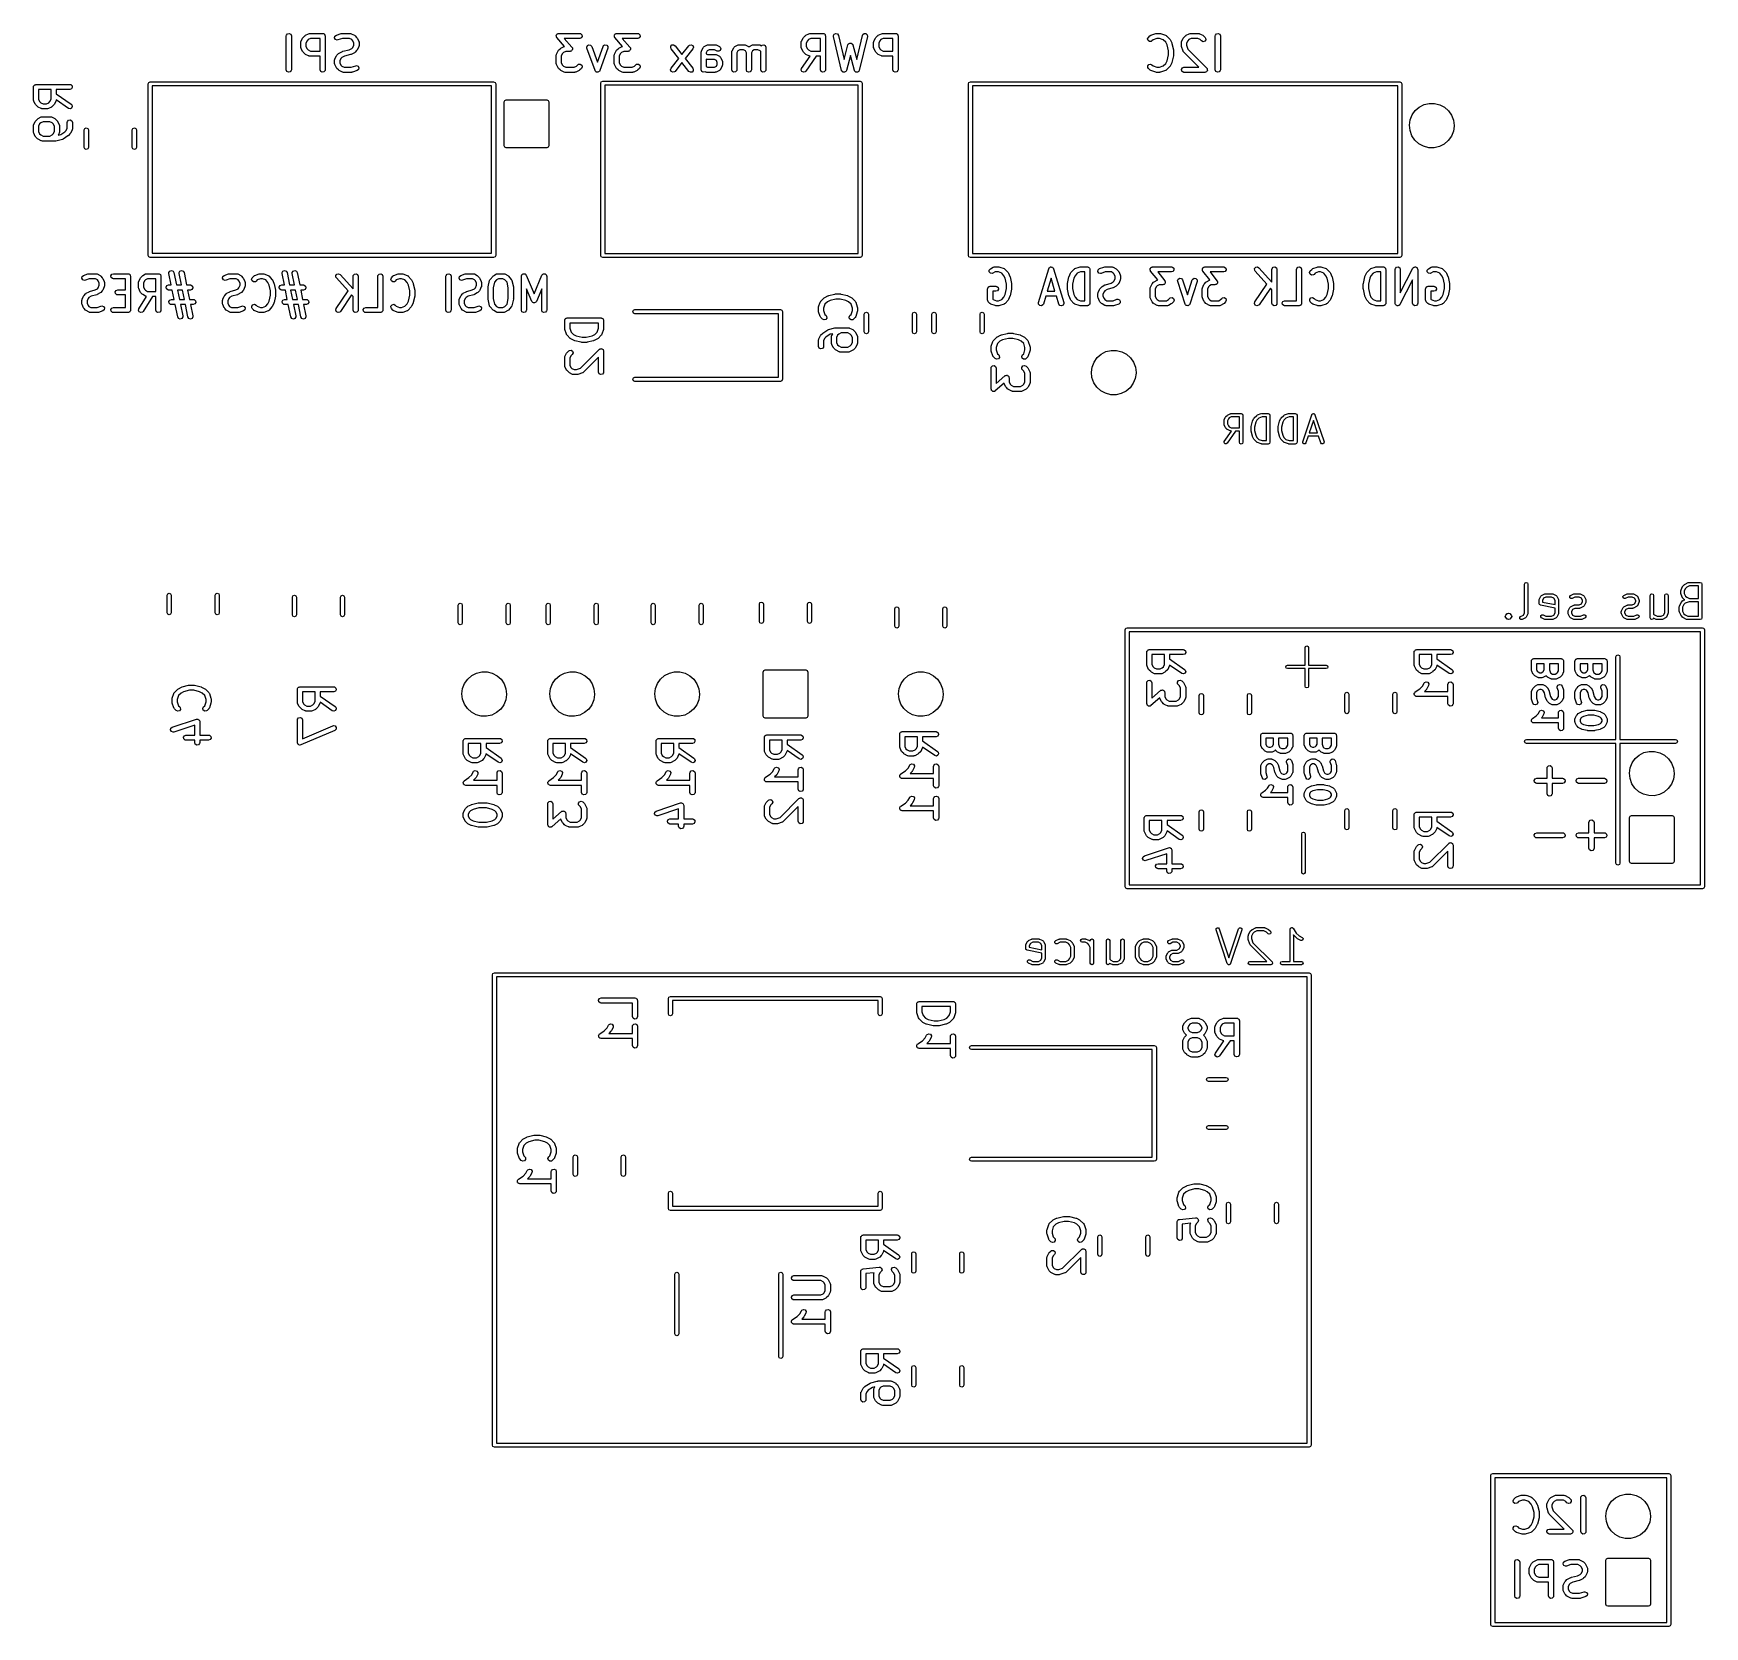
# Model space of a CAD drawing. Extents: x 0.12 to 2.06, y 0.7 to 2.56.
import ezdxf

# ---------------------------------------------------------------- set-up
doc = ezdxf.new("R2010")
doc.units = 0
doc.header["$MEASUREMENT"] = 0
doc.layers.add('BLACK', color=7, linetype='CONTINUOUS')

msp = doc.modelspace()

# ---------------------------------------------------------------- linework, layer by layer
at = {"layer": 'BLACK', "linetype": 'CONTINUOUS'}
for p, q in [((0.41137, 2.55306), (0.411549, 2.55407)), ((0.41137, 2.51369), (0.41137, 2.55306)), ((0.411549, 2.55407), (0.412847, 2.55561)), ((0.412847, 2.55561), (0.414836, 2.55596)), ((0.414836, 2.55596), (0.416585, 2.55495)), ((0.416585, 2.55495), (0.417276, 2.55306)), ((0.417276, 2.55306), (0.417276, 2.51369)), ((0.428555, 2.54688), (0.43043, 2.55063)), ((0.43043, 2.55063), (0.430956, 2.55134)), ((0.430956, 2.55134), (0.430983, 2.55139)), ((0.430983, 2.55139), (0.432858, 2.55327)), ((0.432858, 2.55327), (0.433581, 2.55378)), ((0.433581, 2.55378), (0.433625, 2.55382)), ((0.433625, 2.55382), (0.437375, 2.5557)), ((0.435498, 2.54756), (0.434149, 2.54486)), ((0.436695, 2.54875), (0.435498, 2.54756)), ((0.439392, 2.5501), (0.436695, 2.54875)), ((0.437375, 2.5557), (0.438358, 2.55599)), ((0.438358, 2.55599), (0.438529, 2.55595)), ((0.438529, 2.55595), (0.438695, 2.55601)), ((0.438695, 2.55601), (0.453693, 2.55601)), ((0.450741, 2.5501), (0.439392, 2.5501)), ((0.450741, 2.53539), (0.450741, 2.5501)), ((0.453693, 2.55601), (0.454077, 2.55594)), ((0.454077, 2.55594), (0.454206, 2.55596)), ((0.454206, 2.55596), (0.45432, 2.5559)), ((0.45432, 2.5559), (0.454703, 2.55583)), ((0.454703, 2.55583), (0.455291, 2.55534)), ((0.455291, 2.55534), (0.455955, 2.55495)), ((0.455955, 2.55495), (0.456046, 2.5547)), ((0.456046, 2.5547), (0.45625, 2.55453)), ((0.45625, 2.55453), (0.456384, 2.55378)), ((0.456384, 2.55378), (0.456646, 2.55306)), ((0.456646, 2.55306), (0.456646, 2.51369)), ((0.467645, 2.55075), (0.46805, 2.55273)), ((0.468607, 2.54897), (0.467645, 2.55075)), ((0.46805, 2.55273), (0.469632, 2.55398)), ((0.470485, 2.54823), (0.468607, 2.54897)), ((0.469632, 2.55398), (0.475257, 2.55586)), ((0.4715, 2.54838), (0.470485, 2.54823)), ((0.47667, 2.5501), (0.4715, 2.54838)), ((0.475257, 2.55586), (0.47613, 2.55599)), ((0.47613, 2.55599), (0.47619, 2.55601)), ((0.47619, 2.55601), (0.485564, 2.55601)), ((0.484867, 2.5501), (0.47667, 2.5501)), ((0.487565, 2.54875), (0.484867, 2.5501)), ((0.485564, 2.55601), (0.486574, 2.55583)), ((0.486574, 2.55583), (0.486709, 2.55572)), ((0.486709, 2.55572), (0.486885, 2.5557)), ((0.486885, 2.5557), (0.490634, 2.55382)), ((0.488762, 2.54756), (0.487565, 2.54875)), ((0.490111, 2.54486), (0.488762, 2.54756)), ((0.490634, 2.55382), (0.491343, 2.5533)), ((0.491343, 2.5533), (0.491402, 2.55327)), ((0.491402, 2.55327), (0.493276, 2.55139)), ((0.493276, 2.55139), (0.493783, 2.55067)), ((0.493783, 2.55067), (0.49383, 2.55063)), ((0.49383, 2.55063), (0.495704, 2.54688)), ((0.725439, 2.55357), (0.725556, 2.55377)), ((0.725577, 2.55278), (0.725439, 2.55357)), ((0.725551, 2.55401), (0.72605, 2.55463)), ((0.725556, 2.55377), (0.725551, 2.55401)), ((0.725593, 2.55199), (0.725577, 2.55278)), ((0.725768, 2.5517), (0.725593, 2.55199)), ((0.725789, 2.55158), (0.725768, 2.5517)), ((0.725894, 2.55149), (0.725789, 2.55158)), ((0.726124, 2.55111), (0.725894, 2.55149)), ((0.72605, 2.55463), (0.726448, 2.55532)), ((0.735089, 2.54087), (0.726124, 2.55111)), ((0.726448, 2.55532), (0.72667, 2.5554)), ((0.72667, 2.5554), (0.726817, 2.55558)), ((0.726817, 2.55558), (0.727598, 2.55574)), ((0.727598, 2.55574), (0.728346, 2.55601)), ((0.728346, 2.55601), (0.752718, 2.55601)), ((0.752718, 2.5501), (0.734854, 2.5501)), ((0.734854, 2.5501), (0.743692, 2.54)), ((0.752718, 2.55601), (0.753728, 2.55583)), ((0.754616, 2.55079), (0.752718, 2.5501)), ((0.753728, 2.55583), (0.755276, 2.55453)), ((0.755626, 2.55254), (0.754616, 2.55079)), ((0.755276, 2.55453), (0.755626, 2.55254)), ((0.79293, 2.55357), (0.793048, 2.55377)), ((0.793068, 2.55278), (0.79293, 2.55357)), ((0.793043, 2.55401), (0.793542, 2.55463)), ((0.793048, 2.55377), (0.793043, 2.55401)), ((0.793085, 2.55199), (0.793068, 2.55278)), ((0.79326, 2.5517), (0.793085, 2.55199)), ((0.793281, 2.55158), (0.79326, 2.5517)), ((0.793386, 2.55149), (0.793281, 2.55158)), ((0.793616, 2.55111), (0.793386, 2.55149)), ((0.793542, 2.55463), (0.79394, 2.55532)), ((0.80258, 2.54087), (0.793616, 2.55111)), ((0.79394, 2.55532), (0.794161, 2.5554)), ((0.794161, 2.5554), (0.794309, 2.55558)), ((0.794309, 2.55558), (0.79509, 2.55574)), ((0.79509, 2.55574), (0.795838, 2.55601)), ((0.795838, 2.55601), (0.82021, 2.55601)), ((0.82021, 2.5501), (0.802345, 2.5501)), ((0.802345, 2.5501), (0.811184, 2.54)), ((0.82021, 2.55601), (0.82122, 2.55583)), ((0.822108, 2.55079), (0.82021, 2.5501)), ((0.82122, 2.55583), (0.822767, 2.55453)), ((0.823118, 2.55254), (0.822108, 2.55079)), ((0.822767, 2.55453), (0.823118, 2.55254)), ((1.01067, 2.54688), (1.01254, 2.55063)), ((1.01254, 2.55063), (1.01307, 2.55134)), ((1.01307, 2.55134), (1.0131, 2.55139)), ((1.0131, 2.55139), (1.01497, 2.55327)), ((1.01497, 2.55327), (1.0157, 2.55378)), ((1.0157, 2.55378), (1.01574, 2.55382)), ((1.01574, 2.55382), (1.01949, 2.5557)), ((1.01761, 2.54756), (1.01626, 2.54486)), ((1.01881, 2.54875), (1.01761, 2.54756)), ((1.02151, 2.5501), (1.01881, 2.54875)), ((1.01949, 2.5557), (1.02047, 2.55599)), ((1.02047, 2.55599), (1.02064, 2.55595)), ((1.02064, 2.55595), (1.02081, 2.55601)), ((1.02081, 2.55601), (1.03581, 2.55601)), ((1.03286, 2.5501), (1.02151, 2.5501)), ((1.03286, 2.53539), (1.03286, 2.5501)), ((1.03581, 2.55601), (1.03619, 2.55594)), ((1.03619, 2.55594), (1.03632, 2.55596)), ((1.03632, 2.55596), (1.03643, 2.5559)), ((1.03643, 2.5559), (1.03682, 2.55583)), ((1.03682, 2.55583), (1.03741, 2.55534)), ((1.03741, 2.55534), (1.03807, 2.55495)), ((1.03807, 2.55495), (1.03816, 2.5547)), ((1.03816, 2.5547), (1.03837, 2.55453)), ((1.03837, 2.55453), (1.0385, 2.55378)), ((1.0385, 2.55378), (1.03876, 2.55306)), ((1.03876, 2.55306), (1.03876, 2.51369)), ((1.04787, 2.5534), (1.04878, 2.5552)), ((1.04793, 2.55237), (1.04787, 2.5534)), ((1.05731, 2.513), (1.04793, 2.55237)), ((1.04878, 2.5552), (1.05063, 2.556)), ((1.05063, 2.556), (1.05257, 2.55543)), ((1.05257, 2.55543), (1.05368, 2.55374)), ((1.05368, 2.55374), (1.06034, 2.52575)), ((1.07502, 2.52575), (1.08168, 2.55374)), ((1.08742, 2.55237), (1.07805, 2.513)), ((1.08168, 2.55374), (1.08209, 2.55468)), ((1.08209, 2.55468), (1.08371, 2.55589)), ((1.08371, 2.55589), (1.08572, 2.55577)), ((1.08572, 2.55577), (1.08719, 2.55438)), ((1.08719, 2.55438), (1.08742, 2.55237)), ((1.09503, 2.54688), (1.09691, 2.55063)), ((1.09691, 2.55063), (1.09743, 2.55134)), ((1.09743, 2.55134), (1.09746, 2.55139)), ((1.09746, 2.55139), (1.09934, 2.55327)), ((1.09934, 2.55327), (1.10006, 2.55378)), ((1.10006, 2.55378), (1.1001, 2.55382)), ((1.1001, 2.55382), (1.10385, 2.5557)), ((1.10198, 2.54756), (1.10063, 2.54486)), ((1.10317, 2.54875), (1.10198, 2.54756)), ((1.10587, 2.5501), (1.10317, 2.54875)), ((1.10385, 2.5557), (1.10484, 2.55599)), ((1.10484, 2.55599), (1.10501, 2.55595)), ((1.10501, 2.55595), (1.10517, 2.55601)), ((1.10517, 2.55601), (1.12017, 2.55601)), ((1.11722, 2.5501), (1.10587, 2.5501)), ((1.11722, 2.53539), (1.11722, 2.5501)), ((1.12017, 2.55601), (1.12056, 2.55594)), ((1.12056, 2.55594), (1.12069, 2.55596)), ((1.12069, 2.55596), (1.1208, 2.5559)), ((1.1208, 2.5559), (1.12118, 2.55583)), ((1.12118, 2.55583), (1.12177, 2.55534)), ((1.12177, 2.55534), (1.12243, 2.55495)), ((1.12243, 2.55495), (1.12253, 2.5547)), ((1.12253, 2.5547), (1.12273, 2.55453)), ((1.12273, 2.55453), (1.12286, 2.55378)), ((1.12286, 2.55378), (1.12313, 2.55306)), ((1.12313, 2.55306), (1.12313, 2.51369)), ((1.41344, 2.54956), (1.4143, 2.55139)), ((1.41397, 2.54761), (1.41344, 2.54956)), ((1.41562, 2.54645), (1.41397, 2.54761)), ((1.4143, 2.55139), (1.41617, 2.55327)), ((1.41617, 2.55327), (1.41701, 2.55386)), ((1.41701, 2.55386), (1.41719, 2.55387)), ((1.41719, 2.55387), (1.41733, 2.55398)), ((1.41733, 2.55398), (1.42295, 2.55586)), ((1.41847, 2.54722), (1.41763, 2.54663)), ((1.41986, 2.5486), (1.41847, 2.54722)), ((1.42436, 2.5501), (1.41986, 2.5486)), ((1.42295, 2.55586), (1.42382, 2.55599)), ((1.42382, 2.55599), (1.42388, 2.55601)), ((1.42388, 2.55601), (1.42763, 2.55601)), ((1.42715, 2.5501), (1.42436, 2.5501)), ((1.43166, 2.5486), (1.42715, 2.5501)), ((1.42763, 2.55601), (1.4285, 2.55586)), ((1.4285, 2.55586), (1.42857, 2.55586)), ((1.42857, 2.55586), (1.43419, 2.55398)), ((1.43458, 2.54568), (1.43166, 2.5486)), ((1.43419, 2.55398), (1.43509, 2.55349)), ((1.43509, 2.55349), (1.43519, 2.55334)), ((1.43519, 2.55334), (1.43535, 2.55327)), ((1.43535, 2.55327), (1.4391, 2.54952)), ((1.4391, 2.54952), (1.4396, 2.5488)), ((1.4396, 2.5488), (1.43965, 2.54875)), ((1.43965, 2.54875), (1.44152, 2.545)), ((1.45311, 2.54688), (1.45499, 2.55063)), ((1.45499, 2.55063), (1.45552, 2.55134)), ((1.45552, 2.55134), (1.45554, 2.55139)), ((1.45554, 2.55139), (1.45742, 2.55327)), ((1.45742, 2.55327), (1.45814, 2.55378)), ((1.45814, 2.55378), (1.45818, 2.55382)), ((1.45818, 2.55382), (1.46193, 2.5557)), ((1.46006, 2.54756), (1.45871, 2.54486)), ((1.46125, 2.54875), (1.46006, 2.54756)), ((1.46395, 2.5501), (1.46125, 2.54875)), ((1.46193, 2.5557), (1.46292, 2.55599)), ((1.46292, 2.55599), (1.46309, 2.55595)), ((1.46309, 2.55595), (1.46325, 2.55601)), ((1.46325, 2.55601), (1.47263, 2.55601)), ((1.47193, 2.5501), (1.46395, 2.5501)), ((1.47463, 2.54875), (1.47193, 2.5501)), ((1.47263, 2.55601), (1.47364, 2.55583)), ((1.47364, 2.55583), (1.47377, 2.55572)), ((1.47377, 2.55572), (1.47395, 2.5557)), ((1.47395, 2.5557), (1.4777, 2.55382)), ((1.47616, 2.54722), (1.47463, 2.54875)), ((1.478, 2.54636), (1.47616, 2.54722)), ((1.4777, 2.55382), (1.47841, 2.5533)), ((1.47841, 2.5533), (1.47847, 2.55327)), ((1.47847, 2.55327), (1.48034, 2.55139)), ((1.4811, 2.54854), (1.47995, 2.54689)), ((1.48034, 2.55139), (1.48093, 2.55055)), ((1.48093, 2.55055), (1.4811, 2.54854)), ((1.49217, 2.55306), (1.49235, 2.55407)), ((1.49217, 2.51369), (1.49217, 2.55306)), ((1.49235, 2.55407), (1.49365, 2.55561)), ((1.49365, 2.55561), (1.49564, 2.55596)), ((1.49564, 2.55596), (1.49739, 2.55495)), ((1.49739, 2.55495), (1.49808, 2.55306)), ((1.49808, 2.55306), (1.49808, 2.51369)), ((0.428243, 2.54556), (0.428421, 2.54657)), ((0.428243, 2.53993), (0.428243, 2.54556)), ((0.428304, 2.53977), (0.428243, 2.53993)), ((0.428263, 2.53959), (0.428304, 2.53977)), ((0.428555, 2.53861), (0.428263, 2.53959)), ((0.428421, 2.54657), (0.428535, 2.5467)), ((0.428535, 2.5467), (0.428555, 2.54688)), ((0.43043, 2.53486), (0.428555, 2.53861)), ((0.430477, 2.53482), (0.43043, 2.53486)), ((0.430983, 2.5341), (0.430477, 2.53482)), ((0.432858, 2.53222), (0.430983, 2.5341)), ((0.432916, 2.53219), (0.432858, 2.53222)), ((0.433625, 2.53167), (0.432916, 2.53219)), ((0.437375, 2.52979), (0.433625, 2.53167)), ((0.434149, 2.54486), (0.434149, 2.54063)), ((0.434149, 2.54063), (0.435498, 2.53793)), ((0.435498, 2.53793), (0.436695, 2.53673)), ((0.436695, 2.53673), (0.439392, 2.53539)), ((0.43755, 2.52977), (0.437375, 2.52979)), ((0.437685, 2.52966), (0.43755, 2.52977)), ((0.438695, 2.52948), (0.437685, 2.52966)), ((0.450741, 2.52948), (0.438695, 2.52948)), ((0.439392, 2.53539), (0.450741, 2.53539)), ((0.450741, 2.51369), (0.450741, 2.52948)), ((0.467925, 2.52625), (0.4698, 2.53)), ((0.4698, 2.53), (0.470326, 2.53071)), ((0.470326, 2.53071), (0.470353, 2.53077)), ((0.470353, 2.53077), (0.472228, 2.53265)), ((0.472228, 2.53265), (0.472951, 2.53315)), ((0.472951, 2.53315), (0.472995, 2.5332)), ((0.472995, 2.5332), (0.476745, 2.53507)), ((0.476065, 2.52813), (0.474868, 2.52693)), ((0.479096, 2.52965), (0.476065, 2.52813)), ((0.476745, 2.53507), (0.477233, 2.53522)), ((0.477233, 2.53522), (0.477349, 2.5353)), ((0.477349, 2.5353), (0.484534, 2.53709)), ((0.48628, 2.53144), (0.479096, 2.52965)), ((0.484534, 2.53709), (0.487565, 2.53861)), ((0.486396, 2.53152), (0.48628, 2.53144)), ((0.486885, 2.53167), (0.486396, 2.53152)), ((0.490634, 2.53354), (0.486885, 2.53167)), ((0.487565, 2.53861), (0.488762, 2.53981)), ((0.488762, 2.53981), (0.490111, 2.5425)), ((0.490111, 2.5425), (0.490111, 2.54486)), ((0.490679, 2.53359), (0.490634, 2.53354)), ((0.491402, 2.5341), (0.490679, 2.53359)), ((0.493276, 2.53597), (0.491402, 2.5341)), ((0.493304, 2.53603), (0.493276, 2.53597)), ((0.49383, 2.53674), (0.493304, 2.53603)), ((0.495704, 2.54049), (0.49383, 2.53674)), ((0.495704, 2.54688), (0.495997, 2.54589)), ((0.495725, 2.54066), (0.495704, 2.54049)), ((0.495838, 2.5408), (0.495725, 2.54066)), ((0.496016, 2.54181), (0.495838, 2.5408)), ((0.495997, 2.54589), (0.495956, 2.54572)), ((0.495956, 2.54572), (0.496016, 2.54556)), ((0.496016, 2.54556), (0.496016, 2.54181)), ((0.725394, 2.53056), (0.725572, 2.53157)), ((0.725394, 2.52118), (0.725394, 2.53056)), ((0.725572, 2.53157), (0.725685, 2.5317)), ((0.725685, 2.5317), (0.725705, 2.53188)), ((0.725705, 2.53188), (0.72758, 2.53563)), ((0.72758, 2.53563), (0.728106, 2.53634)), ((0.728106, 2.53634), (0.728133, 2.5364)), ((0.728133, 2.5364), (0.730008, 2.53827)), ((0.730008, 2.53827), (0.730731, 2.53878)), ((0.730731, 2.53878), (0.730775, 2.53882)), ((0.730775, 2.53882), (0.734525, 2.5407)), ((0.732648, 2.53256), (0.731299, 2.52986)), ((0.731299, 2.52986), (0.731299, 2.52188)), ((0.733845, 2.53376), (0.732648, 2.53256)), ((0.736543, 2.53511), (0.733845, 2.53376)), ((0.734525, 2.5407), (0.735089, 2.54087)), ((0.74147, 2.53511), (0.736543, 2.53511)), ((0.742218, 2.53538), (0.74147, 2.53511)), ((0.742999, 2.53553), (0.742218, 2.53538)), ((0.743146, 2.53572), (0.742999, 2.53553)), ((0.743368, 2.5358), (0.743146, 2.53572)), ((0.743766, 2.53649), (0.743368, 2.5358)), ((0.743692, 2.54), (0.743922, 2.53962)), ((0.744265, 2.53711), (0.743766, 2.53649)), ((0.743922, 2.53962), (0.744027, 2.53953)), ((0.744027, 2.53953), (0.744048, 2.53941)), ((0.744048, 2.53941), (0.744223, 2.53912)), ((0.744223, 2.53912), (0.744239, 2.53833)), ((0.744239, 2.53833), (0.744378, 2.53755)), ((0.744378, 2.53755), (0.74426, 2.53734)), ((0.74426, 2.53734), (0.744265, 2.53711)), ((0.761014, 2.53995), (0.761717, 2.54184)), ((0.761186, 2.53894), (0.761014, 2.53995)), ((0.77056, 2.51269), (0.761186, 2.53894)), ((0.761717, 2.54184), (0.763472, 2.54284)), ((0.763472, 2.54284), (0.765459, 2.54248)), ((0.765459, 2.54248), (0.766748, 2.54093)), ((0.766748, 2.54093), (0.773341, 2.52246)), ((0.773341, 2.52246), (0.779934, 2.54093)), ((0.785495, 2.53894), (0.776122, 2.51269)), ((0.779934, 2.54093), (0.780441, 2.54182)), ((0.780441, 2.54182), (0.782184, 2.54284)), ((0.782184, 2.54284), (0.784176, 2.5425)), ((0.784176, 2.5425), (0.785483, 2.54096)), ((0.785483, 2.54096), (0.785495, 2.53894)), ((0.792885, 2.53056), (0.793063, 2.53157)), ((0.792885, 2.52118), (0.792885, 2.53056)), ((0.793063, 2.53157), (0.793177, 2.5317)), ((0.793177, 2.5317), (0.793197, 2.53188)), ((0.793197, 2.53188), (0.795072, 2.53563)), ((0.795072, 2.53563), (0.795598, 2.53634)), ((0.795598, 2.53634), (0.795625, 2.5364)), ((0.795625, 2.5364), (0.7975, 2.53827)), ((0.7975, 2.53827), (0.798223, 2.53878)), ((0.798223, 2.53878), (0.798267, 2.53882)), ((0.798267, 2.53882), (0.802017, 2.5407)), ((0.800139, 2.53256), (0.798791, 2.52986)), ((0.798791, 2.52986), (0.798791, 2.52188)), ((0.801337, 2.53376), (0.800139, 2.53256)), ((0.804034, 2.53511), (0.801337, 2.53376)), ((0.802017, 2.5407), (0.80258, 2.54087)), ((0.808961, 2.53511), (0.804034, 2.53511)), ((0.809709, 2.53538), (0.808961, 2.53511)), ((0.81049, 2.53553), (0.809709, 2.53538)), ((0.810638, 2.53572), (0.81049, 2.53553)), ((0.810859, 2.5358), (0.810638, 2.53572)), ((0.811257, 2.53649), (0.810859, 2.5358)), ((0.811184, 2.54), (0.811413, 2.53962)), ((0.811756, 2.53711), (0.811257, 2.53649)), ((0.811413, 2.53962), (0.811519, 2.53953)), ((0.811519, 2.53953), (0.81154, 2.53941)), ((0.81154, 2.53941), (0.811715, 2.53912)), ((0.811715, 2.53912), (0.811731, 2.53833)), ((0.811731, 2.53833), (0.811869, 2.53755)), ((0.811869, 2.53755), (0.811751, 2.53734)), ((0.811751, 2.53734), (0.811756, 2.53711)), ((0.858649, 2.53901), (0.858714, 2.54103)), ((0.859133, 2.53811), (0.858649, 2.53901)), ((0.858714, 2.54103), (0.860061, 2.54254)), ((0.868011, 2.52681), (0.859133, 2.53811)), ((0.860061, 2.54254), (0.862061, 2.54282)), ((0.862061, 2.54282), (0.863777, 2.54176)), ((0.863777, 2.54176), (0.871766, 2.53159)), ((0.871766, 2.53159), (0.879755, 2.54176)), ((0.884399, 2.53811), (0.875521, 2.52681)), ((0.879755, 2.54176), (0.880519, 2.54244)), ((0.880519, 2.54244), (0.882496, 2.54286)), ((0.882496, 2.54286), (0.884277, 2.5419)), ((0.884277, 2.5419), (0.885028, 2.54003)), ((0.885028, 2.54003), (0.884399, 2.53811)), ((0.894123, 2.53431), (0.894301, 2.53532)), ((0.894123, 2.51369), (0.894123, 2.53431)), ((0.894301, 2.53532), (0.894414, 2.53545)), ((0.894414, 2.53545), (0.894434, 2.53563)), ((0.894434, 2.53563), (0.896309, 2.53938)), ((0.896309, 2.53938), (0.89692, 2.5402)), ((0.89692, 2.5402), (0.897326, 2.54038)), ((0.897326, 2.54038), (0.89763, 2.5407)), ((0.89763, 2.5407), (0.901379, 2.54257)), ((0.901151, 2.53586), (0.900028, 2.53361)), ((0.900028, 2.53361), (0.900028, 2.53238)), ((0.900028, 2.53238), (0.901522, 2.53164)), ((0.903397, 2.53698), (0.901151, 2.53586)), ((0.901379, 2.54257), (0.902362, 2.54287)), ((0.901522, 2.53164), (0.910199, 2.53164)), ((0.902362, 2.54287), (0.902534, 2.54282)), ((0.902534, 2.54282), (0.9027, 2.54289)), ((0.9027, 2.54289), (0.910199, 2.54289)), ((0.909502, 2.53698), (0.903397, 2.53698)), ((0.912628, 2.53542), (0.909502, 2.53698)), ((0.910199, 2.54289), (0.911209, 2.54271)), ((0.910199, 2.53164), (0.911209, 2.53146)), ((0.911209, 2.54271), (0.911344, 2.54259)), ((0.911209, 2.53146), (0.911344, 2.53135)), ((0.911344, 2.54259), (0.911519, 2.54257)), ((0.911344, 2.53135), (0.911519, 2.53132)), ((0.911519, 2.54257), (0.915269, 2.5407)), ((0.911519, 2.53132), (0.915269, 2.52945)), ((0.914634, 2.53519), (0.912628, 2.53542)), ((0.91632, 2.5363), (0.914634, 2.53519)), ((0.915269, 2.5407), (0.916092, 2.54009)), ((0.915269, 2.52945), (0.916092, 2.52884)), ((0.916092, 2.54009), (0.916896, 2.53823)), ((0.916092, 2.52884), (0.916268, 2.52843)), ((0.916268, 2.52843), (0.916589, 2.52813)), ((0.916896, 2.53823), (0.91632, 2.5363)), ((0.916589, 2.52813), (0.918464, 2.52438)), ((0.929743, 2.53431), (0.929921, 2.53532)), ((0.929743, 2.51369), (0.929743, 2.53431)), ((0.929921, 2.53532), (0.930035, 2.53545)), ((0.930035, 2.53545), (0.930055, 2.53563)), ((0.930055, 2.53563), (0.93193, 2.53938)), ((0.93193, 2.53938), (0.932541, 2.5402)), ((0.932541, 2.5402), (0.932946, 2.54038)), ((0.932946, 2.54038), (0.93325, 2.5407)), ((0.93325, 2.5407), (0.937, 2.54257)), ((0.936772, 2.53586), (0.935649, 2.53361)), ((0.935649, 2.53361), (0.935649, 2.51369)), ((0.939017, 2.53698), (0.936772, 2.53586)), ((0.937, 2.54257), (0.937983, 2.54287)), ((0.937983, 2.54287), (0.938154, 2.54282)), ((0.938154, 2.54282), (0.93832, 2.54289)), ((0.93832, 2.54289), (0.943944, 2.54289)), ((0.943247, 2.53698), (0.939017, 2.53698)), ((0.945493, 2.53586), (0.943247, 2.53698)), ((0.943944, 2.54289), (0.944954, 2.54271)), ((0.944954, 2.54271), (0.94509, 2.54259)), ((0.94509, 2.54259), (0.945265, 2.54257)), ((0.945265, 2.54257), (0.949015, 2.5407)), ((0.946616, 2.53361), (0.945493, 2.53586)), ((0.946616, 2.51369), (0.946616, 2.53361)), ((0.949015, 2.5407), (0.949584, 2.54028)), ((0.949584, 2.54028), (0.949819, 2.54038)), ((0.949819, 2.54038), (0.950123, 2.5407)), ((0.950123, 2.5407), (0.953873, 2.54257)), ((0.953644, 2.53586), (0.952522, 2.53361)), ((0.952522, 2.53361), (0.952522, 2.51369)), ((0.95589, 2.53698), (0.953644, 2.53586)), ((0.953873, 2.54257), (0.954855, 2.54287)), ((0.954855, 2.54287), (0.955027, 2.54282)), ((0.955027, 2.54282), (0.955193, 2.54289)), ((0.955193, 2.54289), (0.960817, 2.54289)), ((0.96012, 2.53698), (0.95589, 2.53698)), ((0.962818, 2.53563), (0.96012, 2.53698)), ((0.960817, 2.54289), (0.961827, 2.54271)), ((0.961827, 2.54271), (0.961963, 2.54259)), ((0.961963, 2.54259), (0.962138, 2.54257)), ((0.962138, 2.54257), (0.964179, 2.54155)), ((0.963489, 2.53496), (0.962818, 2.53563)), ((0.963489, 2.51369), (0.963489, 2.53496)), ((0.964179, 2.54155), (0.964965, 2.54249)), ((0.964965, 2.54249), (0.966954, 2.54284)), ((0.966954, 2.54284), (0.968704, 2.54183)), ((0.968704, 2.54183), (0.969394, 2.53993)), ((0.969394, 2.53993), (0.969394, 2.51369)), ((1.01036, 2.54556), (1.01054, 2.54657)), ((1.01036, 2.53993), (1.01036, 2.54556)), ((1.01042, 2.53977), (1.01036, 2.53993)), ((1.01038, 2.53959), (1.01042, 2.53977)), ((1.01067, 2.53861), (1.01038, 2.53959)), ((1.01054, 2.54657), (1.01065, 2.5467)), ((1.01065, 2.5467), (1.01067, 2.54688)), ((1.01254, 2.53486), (1.01067, 2.53861)), ((1.01089, 2.51538), (1.02077, 2.52949)), ((1.01259, 2.53482), (1.01254, 2.53486)), ((1.0131, 2.5341), (1.01259, 2.53482)), ((1.01497, 2.53222), (1.0131, 2.5341)), ((1.01503, 2.53219), (1.01497, 2.53222)), ((1.01574, 2.53167), (1.01503, 2.53219)), ((1.02797, 2.52948), (1.01573, 2.51199)), ((1.01949, 2.52979), (1.01574, 2.53167)), ((1.01626, 2.54486), (1.01626, 2.54063)), ((1.01626, 2.54063), (1.01761, 2.53793)), ((1.01761, 2.53793), (1.01881, 2.53673)), ((1.01881, 2.53673), (1.02151, 2.53539)), ((1.01966, 2.52977), (1.01949, 2.52979)), ((1.0198, 2.52966), (1.01966, 2.52977)), ((1.02077, 2.52949), (1.0198, 2.52966)), ((1.02151, 2.53539), (1.03286, 2.53539)), ((1.03286, 2.52948), (1.02797, 2.52948)), ((1.03286, 2.51369), (1.03286, 2.52948)), ((1.06034, 2.52575), (1.06483, 2.54257)), ((1.06768, 2.53035), (1.06303, 2.51293)), ((1.06483, 2.54257), (1.06526, 2.5435)), ((1.06526, 2.5435), (1.06548, 2.54365)), ((1.06548, 2.54365), (1.06559, 2.5439)), ((1.06559, 2.5439), (1.06629, 2.54422)), ((1.06629, 2.54422), (1.06691, 2.54466)), ((1.06691, 2.54466), (1.06718, 2.54464)), ((1.06718, 2.54464), (1.06743, 2.54475)), ((1.06743, 2.54475), (1.06816, 2.54455)), ((1.07232, 2.51293), (1.06768, 2.53035)), ((1.06816, 2.54455), (1.06892, 2.54448)), ((1.06892, 2.54448), (1.06911, 2.54429)), ((1.06911, 2.54429), (1.06938, 2.54422)), ((1.06938, 2.54422), (1.06981, 2.5436)), ((1.06981, 2.5436), (1.07035, 2.54306)), ((1.07035, 2.54306), (1.07038, 2.54279)), ((1.07038, 2.54279), (1.07053, 2.54257)), ((1.07053, 2.54257), (1.07502, 2.52575)), ((1.09472, 2.54556), (1.0949, 2.54657)), ((1.09472, 2.53993), (1.09472, 2.54556)), ((1.09478, 2.53977), (1.09472, 2.53993)), ((1.09474, 2.53959), (1.09478, 2.53977)), ((1.09503, 2.53861), (1.09474, 2.53959)), ((1.0949, 2.54657), (1.09501, 2.5467)), ((1.09501, 2.5467), (1.09503, 2.54688)), ((1.09691, 2.53486), (1.09503, 2.53861)), ((1.09696, 2.53482), (1.09691, 2.53486)), ((1.09746, 2.5341), (1.09696, 2.53482)), ((1.09934, 2.53222), (1.09746, 2.5341)), ((1.0994, 2.53219), (1.09934, 2.53222)), ((1.1001, 2.53167), (1.0994, 2.53219)), ((1.10385, 2.52979), (1.1001, 2.53167)), ((1.10063, 2.54486), (1.10063, 2.54063)), ((1.10063, 2.54063), (1.10198, 2.53793)), ((1.10198, 2.53793), (1.10317, 2.53673)), ((1.10317, 2.53673), (1.10587, 2.53539)), ((1.10403, 2.52977), (1.10385, 2.52979)), ((1.10416, 2.52966), (1.10403, 2.52977)), ((1.10517, 2.52948), (1.10416, 2.52966)), ((1.11722, 2.52948), (1.10517, 2.52948)), ((1.10587, 2.53539), (1.11722, 2.53539)), ((1.11722, 2.51369), (1.11722, 2.52948)), ((1.41763, 2.54663), (1.41562, 2.54645)), ((1.4361, 2.54265), (1.43458, 2.54568)), ((1.4378, 2.53582), (1.4361, 2.54265)), ((1.4361, 2.52409), (1.4378, 2.53092)), ((1.4378, 2.53092), (1.4378, 2.53582)), ((1.44152, 2.545), (1.44167, 2.54451)), ((1.44167, 2.54451), (1.44175, 2.5444)), ((1.44175, 2.5444), (1.44362, 2.5369)), ((1.44362, 2.52984), (1.44175, 2.52234)), ((1.44371, 2.53056), (1.44361, 2.52998)), ((1.44361, 2.52998), (1.44362, 2.52984)), ((1.44362, 2.5369), (1.44366, 2.53631)), ((1.44366, 2.53631), (1.44371, 2.53618)), ((1.44371, 2.53618), (1.44371, 2.53056)), ((1.4528, 2.54556), (1.45298, 2.54657)), ((1.4528, 2.54181), (1.4528, 2.54556)), ((1.45282, 2.54175), (1.4528, 2.54181)), ((1.45295, 2.54087), (1.45282, 2.54175)), ((1.45483, 2.53525), (1.45295, 2.54087)), ((1.45298, 2.54657), (1.45309, 2.5467)), ((1.45309, 2.5467), (1.45311, 2.54688)), ((1.45494, 2.53511), (1.45483, 2.53525)), ((1.45495, 2.53494), (1.45494, 2.53511)), ((1.45554, 2.5341), (1.45495, 2.53494)), ((1.473, 2.51664), (1.45554, 2.5341)), ((1.45871, 2.54486), (1.45871, 2.54229)), ((1.45871, 2.54229), (1.46021, 2.53778)), ((1.46021, 2.53778), (1.48222, 2.51577)), ((1.47995, 2.54689), (1.478, 2.54636)), ((0.412061, 2.51179), (0.41137, 2.51369)), ((0.41381, 2.51078), (0.412061, 2.51179)), ((0.4158, 2.51113), (0.41381, 2.51078)), ((0.417098, 2.51268), (0.4158, 2.51113)), ((0.417276, 2.51369), (0.417098, 2.51268)), ((0.451431, 2.51179), (0.450741, 2.51369)), ((0.453181, 2.51078), (0.451431, 2.51179)), ((0.45517, 2.51113), (0.453181, 2.51078)), ((0.456468, 2.51268), (0.45517, 2.51113)), ((0.456646, 2.51369), (0.456468, 2.51268)), ((0.467613, 2.52493), (0.467791, 2.52594)), ((0.467613, 2.52118), (0.467613, 2.52493)), ((0.467674, 2.52102), (0.467613, 2.52118)), ((0.467633, 2.52085), (0.467674, 2.52102)), ((0.467925, 2.51986), (0.467633, 2.52085)), ((0.467791, 2.52594), (0.467905, 2.52608)), ((0.467905, 2.52608), (0.467925, 2.52625)), ((0.4698, 2.51611), (0.467925, 2.51986)), ((0.469847, 2.51607), (0.4698, 2.51611)), ((0.470353, 2.51535), (0.469847, 2.51607)), ((0.472228, 2.51347), (0.470353, 2.51535)), ((0.472286, 2.51345), (0.472228, 2.51347)), ((0.472995, 2.51292), (0.472286, 2.51345)), ((0.476745, 2.51104), (0.472995, 2.51292)), ((0.474868, 2.52693), (0.473519, 2.52424)), ((0.473519, 2.52424), (0.473519, 2.52188)), ((0.473519, 2.52188), (0.474868, 2.51918)), ((0.474868, 2.51918), (0.476065, 2.51799)), ((0.476065, 2.51799), (0.478762, 2.51664)), ((0.47692, 2.51102), (0.476745, 2.51104)), ((0.477055, 2.51091), (0.47692, 2.51102)), ((0.478065, 2.51073), (0.477055, 2.51091)), ((0.487439, 2.51073), (0.478065, 2.51073)), ((0.478762, 2.51664), (0.48696, 2.51664)), ((0.48696, 2.51664), (0.49213, 2.51836)), ((0.4875, 2.51076), (0.487439, 2.51073)), ((0.488373, 2.51088), (0.4875, 2.51076)), ((0.493997, 2.51276), (0.488373, 2.51088)), ((0.49213, 2.51836), (0.493144, 2.51851)), ((0.493144, 2.51851), (0.495022, 2.51777)), ((0.495579, 2.51401), (0.493997, 2.51276)), ((0.495022, 2.51777), (0.495984, 2.51599)), ((0.495984, 2.51599), (0.495579, 2.51401)), ((0.725454, 2.52102), (0.725394, 2.52118)), ((0.725413, 2.52085), (0.725454, 2.52102)), ((0.725705, 2.51986), (0.725413, 2.52085)), ((0.72758, 2.51611), (0.725705, 2.51986)), ((0.727627, 2.51607), (0.72758, 2.51611)), ((0.728133, 2.51535), (0.727627, 2.51607)), ((0.730008, 2.51347), (0.728133, 2.51535)), ((0.730066, 2.51345), (0.730008, 2.51347)), ((0.730775, 2.51292), (0.730066, 2.51345)), ((0.734525, 2.51104), (0.730775, 2.51292)), ((0.731299, 2.52188), (0.732648, 2.51918)), ((0.732648, 2.51918), (0.733845, 2.51799)), ((0.733845, 2.51799), (0.736543, 2.51664)), ((0.7347, 2.51102), (0.734525, 2.51104)), ((0.734836, 2.51091), (0.7347, 2.51102)), ((0.735846, 2.51073), (0.734836, 2.51091)), ((0.747094, 2.51073), (0.735846, 2.51073)), ((0.736543, 2.51664), (0.746397, 2.51664)), ((0.746397, 2.51664), (0.749095, 2.51799)), ((0.74726, 2.51079), (0.747094, 2.51073)), ((0.747432, 2.51075), (0.74726, 2.51079)), ((0.748415, 2.51104), (0.747432, 2.51075)), ((0.752164, 2.51292), (0.748415, 2.51104)), ((0.749095, 2.51799), (0.75063, 2.51952)), ((0.75063, 2.51952), (0.751471, 2.52011)), ((0.751471, 2.52011), (0.753483, 2.52029)), ((0.752208, 2.51297), (0.752164, 2.51292)), ((0.752932, 2.51347), (0.752208, 2.51297)), ((0.754806, 2.51535), (0.752932, 2.51347)), ((0.753483, 2.52029), (0.755137, 2.51913)), ((0.75566, 2.51718), (0.754806, 2.51535)), ((0.755137, 2.51913), (0.75566, 2.51718)), ((0.770572, 2.51268), (0.77056, 2.51269)), ((0.770572, 2.51266), (0.770572, 2.51268)), ((0.771216, 2.5119), (0.770572, 2.51266)), ((0.771849, 2.51114), (0.771216, 2.5119)), ((0.771868, 2.51113), (0.771849, 2.51114)), ((0.77188, 2.51112), (0.771868, 2.51113)), ((0.772859, 2.51095), (0.77188, 2.51112)), ((0.773836, 2.51077), (0.772859, 2.51095)), ((0.773852, 2.51078), (0.773836, 2.51077)), ((0.773871, 2.51078), (0.773852, 2.51078)), ((0.774728, 2.51128), (0.773871, 2.51078)), ((0.775591, 2.51177), (0.774728, 2.51128)), ((0.775598, 2.51179), (0.775591, 2.51177)), ((0.775614, 2.5118), (0.775598, 2.51179)), ((0.776122, 2.51269), (0.775614, 2.5118)), ((0.792946, 2.52102), (0.792885, 2.52118)), ((0.792905, 2.52085), (0.792946, 2.52102)), ((0.793197, 2.51986), (0.792905, 2.52085)), ((0.795072, 2.51611), (0.793197, 2.51986)), ((0.795119, 2.51607), (0.795072, 2.51611)), ((0.795625, 2.51535), (0.795119, 2.51607)), ((0.7975, 2.51347), (0.795625, 2.51535)), ((0.797558, 2.51345), (0.7975, 2.51347)), ((0.798267, 2.51292), (0.797558, 2.51345)), ((0.802017, 2.51104), (0.798267, 2.51292)), ((0.798791, 2.52188), (0.800139, 2.51918)), ((0.800139, 2.51918), (0.801337, 2.51799)), ((0.801337, 2.51799), (0.804034, 2.51664)), ((0.802192, 2.51102), (0.802017, 2.51104)), ((0.802327, 2.51091), (0.802192, 2.51102)), ((0.803337, 2.51073), (0.802327, 2.51091)), ((0.814586, 2.51073), (0.803337, 2.51073)), ((0.804034, 2.51664), (0.813889, 2.51664)), ((0.813889, 2.51664), (0.816586, 2.51799)), ((0.814752, 2.51079), (0.814586, 2.51073)), ((0.814923, 2.51075), (0.814752, 2.51079)), ((0.815906, 2.51104), (0.814923, 2.51075)), ((0.819656, 2.51292), (0.815906, 2.51104)), ((0.816586, 2.51799), (0.818122, 2.51952)), ((0.818122, 2.51952), (0.818962, 2.52011)), ((0.818962, 2.52011), (0.820974, 2.52029)), ((0.8197, 2.51297), (0.819656, 2.51292)), ((0.820423, 2.51347), (0.8197, 2.51297)), ((0.822298, 2.51535), (0.820423, 2.51347)), ((0.820974, 2.52029), (0.822629, 2.51913)), ((0.823151, 2.51718), (0.822298, 2.51535)), ((0.822629, 2.51913), (0.823151, 2.51718)), ((0.858504, 2.51359), (0.859133, 2.51551)), ((0.859255, 2.51172), (0.858504, 2.51359)), ((0.859133, 2.51551), (0.868011, 2.52681)), ((0.861036, 2.51076), (0.859255, 2.51172)), ((0.863013, 2.51118), (0.861036, 2.51076)), ((0.863777, 2.51186), (0.863013, 2.51118)), ((0.871766, 2.52203), (0.863777, 2.51186)), ((0.879755, 2.51186), (0.871766, 2.52203)), ((0.875521, 2.52681), (0.884399, 2.51551)), ((0.881471, 2.5108), (0.879755, 2.51186)), ((0.883471, 2.51108), (0.881471, 2.5108)), ((0.884818, 2.51259), (0.883471, 2.51108)), ((0.884399, 2.51551), (0.884883, 2.51461)), ((0.884883, 2.51461), (0.884818, 2.51259)), ((0.894813, 2.51179), (0.894123, 2.51369)), ((0.896563, 2.51078), (0.894813, 2.51179)), ((0.898552, 2.51113), (0.896563, 2.51078)), ((0.898784, 2.51141), (0.898552, 2.51113)), ((0.899504, 2.51104), (0.898784, 2.51141)), ((0.89968, 2.51102), (0.899504, 2.51104)), ((0.899815, 2.51091), (0.89968, 2.51102)), ((0.900825, 2.51073), (0.899815, 2.51091)), ((0.900825, 2.52573), (0.900028, 2.52587)), ((0.900028, 2.52587), (0.900028, 2.51739)), ((0.900028, 2.51739), (0.901522, 2.51664)), ((0.909502, 2.52573), (0.900825, 2.52573)), ((0.910199, 2.51073), (0.900825, 2.51073)), ((0.901522, 2.51664), (0.909502, 2.51664)), ((0.911747, 2.52461), (0.909502, 2.52573)), ((0.909502, 2.51664), (0.911747, 2.51776)), ((0.910365, 2.51079), (0.910199, 2.51073)), ((0.910536, 2.51075), (0.910365, 2.51079)), ((0.911519, 2.51104), (0.910536, 2.51075)), ((0.915269, 2.51292), (0.911519, 2.51104)), ((0.91287, 2.52236), (0.911747, 2.52461)), ((0.911747, 2.51776), (0.91287, 2.52001)), ((0.91287, 2.52001), (0.91287, 2.52236)), ((0.915573, 2.51324), (0.915269, 2.51292)), ((0.915978, 2.51342), (0.915573, 2.51324)), ((0.916589, 2.51424), (0.915978, 2.51342)), ((0.918464, 2.51799), (0.916589, 2.51424)), ((0.918464, 2.52438), (0.918756, 2.5234)), ((0.918484, 2.51816), (0.918464, 2.51799)), ((0.918598, 2.5183), (0.918484, 2.51816)), ((0.918776, 2.51931), (0.918598, 2.5183)), ((0.918756, 2.5234), (0.918715, 2.52323)), ((0.918715, 2.52323), (0.918776, 2.52306)), ((0.918776, 2.52306), (0.918776, 2.51931)), ((0.930434, 2.51179), (0.929743, 2.51369)), ((0.932183, 2.51078), (0.930434, 2.51179)), ((0.934172, 2.51113), (0.932183, 2.51078)), ((0.935471, 2.51268), (0.934172, 2.51113)), ((0.935649, 2.51369), (0.935471, 2.51268)), ((0.947307, 2.51179), (0.946616, 2.51369)), ((0.949056, 2.51078), (0.947307, 2.51179)), ((0.951045, 2.51113), (0.949056, 2.51078)), ((0.952343, 2.51268), (0.951045, 2.51113)), ((0.952522, 2.51369), (0.952343, 2.51268)), ((0.96418, 2.51179), (0.963489, 2.51369)), ((0.965929, 2.51078), (0.96418, 2.51179)), ((0.967918, 2.51113), (0.965929, 2.51078)), ((0.969216, 2.51268), (0.967918, 2.51113)), ((0.969394, 2.51369), (0.969216, 2.51268)), ((1.01037, 2.51343), (1.01089, 2.51538)), ((1.01122, 2.5116), (1.01037, 2.51343)), ((1.01305, 2.51074), (1.01122, 2.5116)), ((1.015, 2.51127), (1.01305, 2.51074)), ((1.01573, 2.51199), (1.015, 2.51127)), ((1.03355, 2.51179), (1.03286, 2.51369)), ((1.0353, 2.51078), (1.03355, 2.51179)), ((1.03728, 2.51113), (1.0353, 2.51078)), ((1.03858, 2.51268), (1.03728, 2.51113)), ((1.03876, 2.51369), (1.03858, 2.51268)), ((1.05748, 2.51274), (1.05731, 2.513)), ((1.05751, 2.51243), (1.05748, 2.51274)), ((1.05802, 2.51192), (1.05751, 2.51243)), ((1.05842, 2.51132), (1.05802, 2.51192)), ((1.05872, 2.51123), (1.05842, 2.51132)), ((1.05894, 2.51101), (1.05872, 2.51123)), ((1.05966, 2.51095), (1.05894, 2.51101)), ((1.06035, 2.51074), (1.05966, 2.51095)), ((1.06064, 2.51086), (1.06035, 2.51074)), ((1.06095, 2.51083), (1.06064, 2.51086)), ((1.06154, 2.51125), (1.06095, 2.51083)), ((1.06221, 2.51154), (1.06154, 2.51125)), ((1.06235, 2.51182), (1.06221, 2.51154)), ((1.0626, 2.512), (1.06235, 2.51182)), ((1.06303, 2.51293), (1.0626, 2.512)), ((1.0725, 2.51267), (1.07232, 2.51293)), ((1.07254, 2.51236), (1.0725, 2.51267)), ((1.07307, 2.51186), (1.07254, 2.51236)), ((1.07348, 2.51127), (1.07307, 2.51186)), ((1.07378, 2.51119), (1.07348, 2.51127)), ((1.07401, 2.51098), (1.07378, 2.51119)), ((1.07473, 2.51093), (1.07401, 2.51098)), ((1.07543, 2.51074), (1.07473, 2.51093)), ((1.07571, 2.51087), (1.07543, 2.51074)), ((1.07602, 2.51086), (1.07571, 2.51087)), ((1.0766, 2.51129), (1.07602, 2.51086)), ((1.07726, 2.5116), (1.0766, 2.51129)), ((1.07739, 2.51188), (1.07726, 2.5116)), ((1.07764, 2.51206), (1.07739, 2.51188)), ((1.07805, 2.513), (1.07764, 2.51206)), ((1.11791, 2.51179), (1.11722, 2.51369)), ((1.11966, 2.51078), (1.11791, 2.51179)), ((1.12165, 2.51113), (1.11966, 2.51078)), ((1.12295, 2.51268), (1.12165, 2.51113)), ((1.12313, 2.51369), (1.12295, 2.51268)), ((1.41353, 2.5182), (1.41469, 2.51985)), ((1.41371, 2.51619), (1.41353, 2.5182)), ((1.4143, 2.51535), (1.41371, 2.51619)), ((1.41617, 2.51347), (1.4143, 2.51535)), ((1.41469, 2.51985), (1.41664, 2.52038)), ((1.41633, 2.5134), (1.41617, 2.51347)), ((1.41642, 2.51325), (1.41633, 2.5134)), ((1.41733, 2.51276), (1.41642, 2.51325)), ((1.41664, 2.52038), (1.41847, 2.51952)), ((1.42295, 2.51088), (1.41733, 2.51276)), ((1.41847, 2.51952), (1.41986, 2.51814)), ((1.41986, 2.51814), (1.42436, 2.51664)), ((1.42302, 2.51089), (1.42295, 2.51088)), ((1.42388, 2.51073), (1.42302, 2.51089)), ((1.42763, 2.51073), (1.42388, 2.51073)), ((1.42436, 2.51664), (1.42715, 2.51664)), ((1.42715, 2.51664), (1.43166, 2.51814)), ((1.42769, 2.51076), (1.42763, 2.51073)), ((1.42857, 2.51088), (1.42769, 2.51076)), ((1.43419, 2.51276), (1.42857, 2.51088)), ((1.43166, 2.51814), (1.43458, 2.52106)), ((1.43433, 2.51287), (1.43419, 2.51276)), ((1.43451, 2.51288), (1.43433, 2.51287)), ((1.43535, 2.51347), (1.43451, 2.51288)), ((1.43458, 2.52106), (1.4361, 2.52409)), ((1.4391, 2.51722), (1.43535, 2.51347)), ((1.43912, 2.51728), (1.4391, 2.51722)), ((1.43965, 2.51799), (1.43912, 2.51728)), ((1.44152, 2.52174), (1.43965, 2.51799)), ((1.44154, 2.52188), (1.44152, 2.52174)), ((1.44175, 2.52234), (1.44154, 2.52188)), ((1.45285, 2.5142), (1.45386, 2.51595)), ((1.4532, 2.51221), (1.45285, 2.5142)), ((1.45475, 2.51091), (1.4532, 2.51221)), ((1.45386, 2.51595), (1.45576, 2.51664)), ((1.45576, 2.51073), (1.45475, 2.51091)), ((1.45576, 2.51664), (1.473, 2.51664)), ((1.48013, 2.51073), (1.45576, 2.51073)), ((1.48096, 2.51104), (1.48013, 2.51073)), ((1.48182, 2.51127), (1.48096, 2.51104)), ((1.4819, 2.51138), (1.48182, 2.51127)), ((1.48203, 2.51142), (1.4819, 2.51138)), ((1.48247, 2.51219), (1.48203, 2.51142)), ((1.48222, 2.51577), (1.48259, 2.51525)), ((1.48298, 2.51292), (1.48247, 2.51219)), ((1.48259, 2.51525), (1.48268, 2.51516)), ((1.48268, 2.51516), (1.4827, 2.51508)), ((1.4827, 2.51508), (1.4828, 2.51493)), ((1.4828, 2.51493), (1.48288, 2.51405)), ((1.48288, 2.51405), (1.48304, 2.51317)), ((1.48304, 2.51317), (1.48297, 2.51306)), ((1.48297, 2.51306), (1.48298, 2.51292)), ((1.49286, 2.51179), (1.49217, 2.51369)), ((1.49461, 2.51078), (1.49286, 2.51179)), ((1.4966, 2.51113), (1.49461, 2.51078)), ((1.4979, 2.51268), (1.4966, 2.51113)), ((1.49808, 2.51369), (1.4979, 2.51268)), ((0.11722, 2.49363), (0.117287, 2.49401)), ((0.11722, 2.47863), (0.11722, 2.49363)), ((0.117265, 2.49414), (0.11733, 2.49425)), ((0.117287, 2.49401), (0.117265, 2.49414)), ((0.11733, 2.49425), (0.117398, 2.49464)), ((0.117398, 2.49464), (0.117891, 2.49522)), ((0.117891, 2.49522), (0.118274, 2.49589)), ((0.118274, 2.49589), (0.118525, 2.49598)), ((0.118525, 2.49598), (0.118696, 2.49618)), ((0.118696, 2.49618), (0.119452, 2.49632)), ((0.119452, 2.49632), (0.120172, 2.49658)), ((0.120172, 2.49658), (0.159543, 2.49658)), ((0.123125, 2.49067), (0.123125, 2.47932)), ((0.137842, 2.49067), (0.123125, 2.49067)), ((0.137842, 2.47932), (0.137842, 2.49067)), ((0.159543, 2.49067), (0.143748, 2.49067)), ((0.143748, 2.49067), (0.143748, 2.48579)), ((0.159543, 2.49658), (0.160552, 2.4964)), ((0.161441, 2.49136), (0.159543, 2.49067)), ((0.160552, 2.4964), (0.1621, 2.4951)), ((0.16245, 2.49311), (0.161441, 2.49136)), ((0.1621, 2.4951), (0.16245, 2.49311)), ((0.250632, 2.49725), (0.251324, 2.49892)), ((0.250632, 2.29779), (0.250632, 2.49725)), ((0.251324, 2.49892), (0.252994, 2.49961)), ((0.252994, 2.49961), (0.652655, 2.49961)), ((0.255357, 2.49488), (0.255357, 2.30015)), ((0.650293, 2.49488), (0.255357, 2.49488)), ((0.650293, 2.30015), (0.650293, 2.49488)), ((0.652655, 2.49961), (0.654325, 2.49892)), ((0.654325, 2.49892), (0.655017, 2.49725)), ((0.655017, 2.49725), (0.655017, 2.29779)), ((0.777165, 2.49803), (0.777857, 2.4997)), ((0.777165, 2.29773), (0.777165, 2.49803)), ((0.777857, 2.4997), (0.779528, 2.50039)), ((0.779528, 2.50039), (1.07899, 2.50039)), ((0.78189, 2.49567), (0.78189, 2.3001)), ((1.07663, 2.49567), (0.78189, 2.49567)), ((1.07663, 2.3001), (1.07663, 2.49567)), ((1.07899, 2.50039), (1.08066, 2.4997)), ((1.08066, 2.4997), (1.08135, 2.49803)), ((1.08135, 2.49803), (1.08135, 2.29773)), ((1.2049, 2.4974), (1.2056, 2.49907)), ((1.2049, 2.29776), (1.2049, 2.4974)), ((1.2056, 2.49907), (1.20727, 2.49977)), ((1.20727, 2.49977), (1.70679, 2.49977)), ((1.20963, 2.49504), (1.20963, 2.30012)), ((1.70443, 2.49504), (1.20963, 2.49504)), ((1.70443, 2.30012), (1.70443, 2.49504)), ((1.70679, 2.49977), (1.70846, 2.49907)), ((1.70846, 2.49907), (1.70916, 2.4974)), ((1.70916, 2.4974), (1.70916, 2.29776)), ((0.11728, 2.47846), (0.11722, 2.47863)), ((0.117239, 2.47829), (0.11728, 2.47846)), ((0.117531, 2.47731), (0.117239, 2.47829)), ((0.119406, 2.47356), (0.117531, 2.47731)), ((0.119453, 2.47351), (0.119406, 2.47356)), ((0.119959, 2.47279), (0.119453, 2.47351)), ((0.121834, 2.47092), (0.119959, 2.47279)), ((0.121892, 2.47089), (0.121834, 2.47092)), ((0.122601, 2.47036), (0.121892, 2.47089)), ((0.126351, 2.46849), (0.122601, 2.47036)), ((0.123125, 2.47932), (0.124474, 2.47663)), ((0.124474, 2.47663), (0.125671, 2.47543)), ((0.125671, 2.47543), (0.128369, 2.47408)), ((0.128369, 2.47408), (0.132599, 2.47408)), ((0.132599, 2.47408), (0.135296, 2.47543)), ((0.138366, 2.47036), (0.134616, 2.46849)), ((0.135296, 2.47543), (0.136493, 2.47663)), ((0.136493, 2.47663), (0.137842, 2.47932)), ((0.13841, 2.47041), (0.138366, 2.47036)), ((0.139133, 2.47092), (0.13841, 2.47041)), ((0.141008, 2.47279), (0.139133, 2.47092)), ((0.141035, 2.47285), (0.141008, 2.47279)), ((0.141561, 2.47356), (0.141035, 2.47285)), ((0.143436, 2.47731), (0.141561, 2.47356)), ((0.143456, 2.47748), (0.143436, 2.47731)), ((0.14357, 2.47762), (0.143456, 2.47748)), ((0.14374, 2.47859), (0.14357, 2.47762)), ((0.157849, 2.46871), (0.14374, 2.47859)), ((0.143748, 2.48579), (0.161236, 2.47355)), ((0.161236, 2.47355), (0.161961, 2.47282)), ((0.162484, 2.47087), (0.161631, 2.46904)), ((0.161961, 2.47282), (0.162484, 2.47087)), ((0.664961, 2.47638), (0.665653, 2.47805)), ((0.664961, 2.4252), (0.664961, 2.47638)), ((0.665653, 2.47805), (0.667323, 2.47874)), ((0.667323, 2.47874), (0.714567, 2.47874)), ((0.714567, 2.47874), (0.716237, 2.47805)), ((0.716237, 2.47805), (0.716929, 2.47638)), ((0.716929, 2.47638), (0.716929, 2.4252)), ((1.72478, 2.46621), (1.72949, 2.47031)), ((1.72949, 2.47031), (1.73504, 2.47317)), ((1.73504, 2.47317), (1.74111, 2.47463)), ((1.74111, 2.47463), (1.74735, 2.4746)), ((1.74735, 2.4746), (1.75341, 2.47308)), ((1.75341, 2.47308), (1.75892, 2.47016)), ((1.75892, 2.47016), (1.76359, 2.466)), ((0.117398, 2.44964), (0.117511, 2.44978)), ((0.117511, 2.44978), (0.117531, 2.44995)), ((0.117531, 2.44995), (0.119406, 2.4537)), ((0.119406, 2.4537), (0.119932, 2.45441)), ((0.119932, 2.45441), (0.119959, 2.45447)), ((0.119959, 2.45447), (0.121834, 2.45634)), ((0.121834, 2.45634), (0.122557, 2.45685)), ((0.122557, 2.45685), (0.122601, 2.4569)), ((0.122601, 2.4569), (0.126351, 2.45877)), ((0.124474, 2.45063), (0.123125, 2.44793)), ((0.125671, 2.45183), (0.124474, 2.45063)), ((0.128369, 2.45318), (0.125671, 2.45183)), ((0.126526, 2.46847), (0.126351, 2.46849)), ((0.126351, 2.45877), (0.127334, 2.45906)), ((0.126662, 2.46835), (0.126526, 2.46847)), ((0.127672, 2.46818), (0.126662, 2.46835)), ((0.127334, 2.45906), (0.127506, 2.45902)), ((0.127506, 2.45902), (0.127672, 2.45908)), ((0.133296, 2.46818), (0.127672, 2.46818)), ((0.127672, 2.45908), (0.137045, 2.45908)), ((0.136348, 2.45318), (0.128369, 2.45318)), ((0.133462, 2.46824), (0.133296, 2.46818)), ((0.133633, 2.4682), (0.133462, 2.46824)), ((0.134616, 2.46849), (0.133633, 2.4682)), ((0.139046, 2.45183), (0.136348, 2.45318)), ((0.137045, 2.45908), (0.138055, 2.45891)), ((0.138055, 2.45891), (0.138191, 2.45879)), ((0.138191, 2.45879), (0.138366, 2.45877)), ((0.138366, 2.45877), (0.142115, 2.4569)), ((0.140243, 2.45063), (0.139046, 2.45183)), ((0.141592, 2.44793), (0.140243, 2.45063)), ((0.142115, 2.4569), (0.142824, 2.45637)), ((0.142824, 2.45637), (0.142883, 2.45634)), ((0.142883, 2.45634), (0.144758, 2.45447)), ((0.144758, 2.45447), (0.145264, 2.45375)), ((0.145264, 2.45375), (0.145311, 2.4537)), ((0.145311, 2.4537), (0.147185, 2.44995)), ((0.147185, 2.44995), (0.147478, 2.44897)), ((0.15659, 2.45238), (0.156768, 2.45339)), ((0.15659, 2.44558), (0.15659, 2.45238)), ((0.156768, 2.45339), (0.158066, 2.45494)), ((0.1598, 2.46819), (0.157849, 2.46871)), ((0.158066, 2.45494), (0.160055, 2.45529)), ((0.161631, 2.46904), (0.1598, 2.46819)), ((0.160055, 2.45529), (0.161804, 2.45428)), ((0.161804, 2.45428), (0.162495, 2.45238)), ((0.162495, 2.45238), (0.162495, 2.44488)), ((1.71811, 2.44909), (1.71893, 2.45528)), ((1.71893, 2.45528), (1.72119, 2.4611)), ((1.72119, 2.4611), (1.72478, 2.46621)), ((1.76359, 2.466), (1.76712, 2.46086)), ((1.76712, 2.46086), (1.76933, 2.45502)), ((1.76933, 2.45502), (1.77008, 2.44882)), ((0.11722, 2.44863), (0.117398, 2.44964)), ((0.11722, 2.44113), (0.11722, 2.44863)), ((0.11728, 2.44097), (0.11722, 2.44113)), ((0.117239, 2.44079), (0.11728, 2.44097)), ((0.117531, 2.43981), (0.117239, 2.44079)), ((0.119406, 2.43606), (0.117531, 2.43981)), ((0.119453, 2.43602), (0.119406, 2.43606)), ((0.119959, 2.43529), (0.119453, 2.43602)), ((0.121834, 2.43342), (0.119959, 2.43529)), ((0.121892, 2.43339), (0.121834, 2.43342)), ((0.122601, 2.43287), (0.121892, 2.43339)), ((0.126351, 2.43099), (0.122601, 2.43287)), ((0.123125, 2.44793), (0.123125, 2.44183)), ((0.123125, 2.44183), (0.124474, 2.43913)), ((0.124474, 2.43913), (0.125671, 2.43793)), ((0.125671, 2.43793), (0.128369, 2.43659)), ((0.126526, 2.43097), (0.126351, 2.43099)), ((0.126662, 2.43086), (0.126526, 2.43097)), ((0.127672, 2.43068), (0.126662, 2.43086)), ((0.14267, 2.43068), (0.127672, 2.43068)), ((0.128369, 2.43659), (0.136348, 2.43659)), ((0.136348, 2.43659), (0.139046, 2.43793)), ((0.139046, 2.43793), (0.140243, 2.43913)), ((0.140243, 2.43913), (0.141592, 2.44183)), ((0.141592, 2.44183), (0.141592, 2.44793)), ((0.142798, 2.43073), (0.14267, 2.43068)), ((0.143386, 2.43077), (0.142798, 2.43073)), ((0.150885, 2.43264), (0.143386, 2.43077)), ((0.147185, 2.43981), (0.146039, 2.43752)), ((0.146039, 2.43752), (0.148956, 2.43825)), ((0.147206, 2.43999), (0.147185, 2.43981)), ((0.147319, 2.44012), (0.147206, 2.43999)), ((0.147497, 2.44113), (0.147319, 2.44012)), ((0.147478, 2.44897), (0.147437, 2.4488)), ((0.147437, 2.4488), (0.147497, 2.44863)), ((0.147497, 2.44863), (0.147497, 2.44113)), ((0.148956, 2.43825), (0.153912, 2.44155)), ((0.150899, 2.43265), (0.150885, 2.43264)), ((0.151807, 2.43305), (0.150899, 2.43265)), ((0.157431, 2.4368), (0.151807, 2.43305)), ((0.153912, 2.44155), (0.155241, 2.44288)), ((0.155241, 2.44288), (0.15659, 2.44558)), ((0.157512, 2.43691), (0.157431, 2.4368)), ((0.157881, 2.43717), (0.157512, 2.43691)), ((0.159756, 2.43904), (0.157881, 2.43717)), ((0.159783, 2.4391), (0.159756, 2.43904)), ((0.160309, 2.43981), (0.159783, 2.4391)), ((0.162184, 2.44356), (0.160309, 2.43981)), ((0.162204, 2.44374), (0.162184, 2.44356)), ((0.162317, 2.44387), (0.162204, 2.44374)), ((0.162495, 2.44488), (0.162317, 2.44387)), ((0.176378, 2.44374), (0.17707, 2.44541)), ((0.176378, 2.42338), (0.176378, 2.44374)), ((0.17707, 2.44541), (0.17874, 2.44611)), ((0.17874, 2.44611), (0.18041, 2.44541)), ((0.18041, 2.44541), (0.181102, 2.44374)), ((0.181102, 2.44374), (0.181102, 2.42338)), ((0.232283, 2.44374), (0.232975, 2.44541)), ((0.232283, 2.42338), (0.232283, 2.44374)), ((0.232975, 2.44541), (0.234646, 2.44611)), ((0.234646, 2.44611), (0.236316, 2.44541)), ((0.236316, 2.44541), (0.237008, 2.44374)), ((0.237008, 2.44374), (0.237008, 2.42338)), ((1.7188, 2.44289), (1.71811, 2.44909)), ((1.72094, 2.43702), (1.7188, 2.44289)), ((1.72442, 2.43184), (1.72094, 2.43702)), ((1.72904, 2.42764), (1.72442, 2.43184)), ((1.76322, 2.43123), (1.75847, 2.42718)), ((1.76686, 2.4363), (1.76322, 2.43123)), ((1.76919, 2.44209), (1.76686, 2.4363)), ((1.77007, 2.44827), (1.76919, 2.44209)), ((1.77008, 2.44882), (1.77007, 2.44827)), ((0.17707, 2.42171), (0.176378, 2.42338)), ((0.17874, 2.42102), (0.17707, 2.42171)), ((0.18041, 2.42171), (0.17874, 2.42102)), ((0.181102, 2.42338), (0.18041, 2.42171)), ((0.232975, 2.42171), (0.232283, 2.42338)), ((0.234646, 2.42102), (0.232975, 2.42171)), ((0.236316, 2.42171), (0.234646, 2.42102)), ((0.237008, 2.42338), (0.236316, 2.42171)), ((0.665653, 2.42353), (0.664961, 2.4252)), ((0.667323, 2.42283), (0.665653, 2.42353)), ((0.714567, 2.42283), (0.667323, 2.42283)), ((0.716237, 2.42353), (0.714567, 2.42283)), ((0.716929, 2.4252), (0.716237, 2.42353)), ((1.73453, 2.42466), (1.72904, 2.42764)), ((1.74057, 2.42308), (1.73453, 2.42466)), ((1.74681, 2.42298), (1.74057, 2.42308)), ((1.7529, 2.42437), (1.74681, 2.42298)), ((1.75847, 2.42718), (1.7529, 2.42437)), ((0.251324, 2.29612), (0.250632, 2.29779)), ((0.252994, 2.29542), (0.251324, 2.29612)), ((0.652655, 2.29542), (0.252994, 2.29542)), ((0.255357, 2.30015), (0.650293, 2.30015)), ((0.654325, 2.29612), (0.652655, 2.29542)), ((0.655017, 2.29779), (0.654325, 2.29612)), ((0.777857, 2.29606), (0.777165, 2.29773)), ((0.779528, 2.29537), (0.777857, 2.29606)), ((1.07899, 2.29537), (0.779528, 2.29537)), ((0.78189, 2.3001), (1.07663, 2.3001)), ((1.08066, 2.29606), (1.07899, 2.29537)), ((1.08135, 2.29773), (1.08066, 2.29606)), ((1.2056, 2.29609), (1.2049, 2.29776)), ((1.20727, 2.2954), (1.2056, 2.29609)), ((1.70679, 2.2954), (1.20727, 2.2954)), ((1.20963, 2.30012), (1.70443, 2.30012)), ((1.70846, 2.29609), (1.70679, 2.2954)), ((1.70916, 2.29776), (1.70846, 2.29609)), ((0.175577, 2.27442), (0.180639, 2.2763)), ((0.180639, 2.2763), (0.181648, 2.27648)), ((0.181648, 2.27648), (0.181656, 2.27648)), ((0.181656, 2.27648), (0.181665, 2.27648)), ((0.181665, 2.27648), (0.190101, 2.27648)), ((0.190101, 2.27648), (0.191111, 2.2763)), ((0.191111, 2.2763), (0.191296, 2.27615)), ((0.191296, 2.27615), (0.191535, 2.27611)), ((0.191535, 2.27611), (0.19491, 2.27423)), ((0.207441, 2.27404), (0.208451, 2.27579)), ((0.208451, 2.27579), (0.210349, 2.27648)), ((0.210349, 2.27648), (0.227222, 2.27648)), ((0.227222, 2.27648), (0.227605, 2.27641)), ((0.227605, 2.27641), (0.227734, 2.27644)), ((0.227734, 2.27644), (0.227848, 2.27637)), ((0.227848, 2.27637), (0.228231, 2.2763)), ((0.228231, 2.2763), (0.228819, 2.27581)), ((0.228819, 2.27581), (0.229484, 2.27543)), ((0.229484, 2.27543), (0.229575, 2.27518)), ((0.229575, 2.27518), (0.229779, 2.275)), ((0.229779, 2.275), (0.229912, 2.27425)), ((0.244348, 2.27423), (0.247722, 2.27611)), ((0.247722, 2.27611), (0.248692, 2.27644)), ((0.248692, 2.27644), (0.248929, 2.2764)), ((0.248929, 2.2764), (0.249156, 2.27648)), ((0.249156, 2.27648), (0.262655, 2.27648)), ((0.262655, 2.27648), (0.263038, 2.27641)), ((0.263038, 2.27641), (0.263167, 2.27644)), ((0.263167, 2.27644), (0.263281, 2.27637)), ((0.263281, 2.27637), (0.263665, 2.2763)), ((0.263665, 2.2763), (0.264252, 2.27581)), ((0.264252, 2.27581), (0.264917, 2.27543)), ((0.264917, 2.27543), (0.265008, 2.27518)), ((0.265008, 2.27518), (0.265212, 2.275)), ((0.265212, 2.275), (0.265345, 2.27425)), ((0.274921, 2.27772), (0.275891, 2.2795)), ((0.274945, 2.2767), (0.274921, 2.27772)), ((0.277613, 2.26336), (0.274945, 2.2767)), ((0.275891, 2.2795), (0.277773, 2.28023)), ((0.277773, 2.28023), (0.279686, 2.27958)), ((0.279686, 2.27958), (0.280736, 2.27786)), ((0.280736, 2.27786), (0.283636, 2.26336)), ((0.286732, 2.27772), (0.287702, 2.2795)), ((0.286756, 2.2767), (0.286732, 2.27772)), ((0.289424, 2.26336), (0.286756, 2.2767)), ((0.287702, 2.2795), (0.289584, 2.28023)), ((0.289584, 2.28023), (0.291497, 2.27958)), ((0.291497, 2.27958), (0.292547, 2.27786)), ((0.292547, 2.27786), (0.295447, 2.26336)), ((0.339244, 2.27442), (0.344306, 2.2763)), ((0.344306, 2.2763), (0.345315, 2.27648)), ((0.345315, 2.27648), (0.345324, 2.27648)), ((0.345324, 2.27648), (0.345332, 2.27648)), ((0.345332, 2.27648), (0.353768, 2.27648)), ((0.353768, 2.27648), (0.354778, 2.2763)), ((0.354778, 2.2763), (0.354964, 2.27615)), ((0.354964, 2.27615), (0.355202, 2.27611)), ((0.355202, 2.27611), (0.358577, 2.27423)), ((0.374677, 2.27442), (0.379739, 2.2763)), ((0.379739, 2.2763), (0.380748, 2.27648)), ((0.380748, 2.27648), (0.380757, 2.27648)), ((0.380757, 2.27648), (0.380765, 2.27648)), ((0.380765, 2.27648), (0.384139, 2.27648)), ((0.384139, 2.27648), (0.385149, 2.2763)), ((0.385149, 2.2763), (0.385156, 2.2763)), ((0.385156, 2.2763), (0.385165, 2.2763)), ((0.385165, 2.2763), (0.390227, 2.27442)), ((0.40653, 2.27772), (0.4075, 2.2795)), ((0.406553, 2.2767), (0.40653, 2.27772)), ((0.409222, 2.26336), (0.406553, 2.2767)), ((0.4075, 2.2795), (0.409381, 2.28023)), ((0.409381, 2.28023), (0.411295, 2.27958)), ((0.411295, 2.27958), (0.412344, 2.27786)), ((0.412344, 2.27786), (0.415244, 2.26336)), ((0.418341, 2.27772), (0.419311, 2.2795)), ((0.418364, 2.2767), (0.418341, 2.27772)), ((0.421033, 2.26336), (0.418364, 2.2767)), ((0.419311, 2.2795), (0.421192, 2.28023)), ((0.421192, 2.28023), (0.423106, 2.27958)), ((0.423106, 2.27958), (0.424155, 2.27786)), ((0.424155, 2.27786), (0.427055, 2.26336)), ((0.46907, 2.27444), (0.470314, 2.27603)), ((0.470314, 2.27603), (0.47229, 2.27645)), ((0.47229, 2.27645), (0.474073, 2.2755)), ((0.474073, 2.2755), (0.489173, 2.25873)), ((0.489351, 2.27454), (0.49065, 2.27609)), ((0.49065, 2.27609), (0.492639, 2.27644)), ((0.492639, 2.27644), (0.494388, 2.27543)), ((0.494388, 2.27543), (0.495079, 2.27353)), ((0.518035, 2.27454), (0.519334, 2.27609)), ((0.519334, 2.27609), (0.521323, 2.27644)), ((0.521323, 2.27644), (0.523072, 2.27543)), ((0.523072, 2.27543), (0.523763, 2.27353)), ((0.536657, 2.27442), (0.541719, 2.2763)), ((0.541719, 2.2763), (0.542728, 2.27648)), ((0.542728, 2.27648), (0.542736, 2.27648)), ((0.542736, 2.27648), (0.542745, 2.27648)), ((0.542745, 2.27648), (0.546119, 2.27648)), ((0.546119, 2.27648), (0.547129, 2.2763)), ((0.547129, 2.2763), (0.547136, 2.2763)), ((0.547136, 2.2763), (0.547145, 2.2763)), ((0.547145, 2.2763), (0.552207, 2.27442)), ((0.597338, 2.27454), (0.598636, 2.27609)), ((0.598636, 2.27609), (0.600625, 2.27644)), ((0.600625, 2.27644), (0.602374, 2.27543)), ((0.602374, 2.27543), (0.603065, 2.27353)), ((0.614273, 2.27442), (0.619334, 2.2763)), ((0.619334, 2.2763), (0.620343, 2.27648)), ((0.620343, 2.27648), (0.620352, 2.27648)), ((0.620352, 2.27648), (0.62036, 2.27648)), ((0.62036, 2.27648), (0.628796, 2.27648)), ((0.628796, 2.27648), (0.629806, 2.2763)), ((0.629806, 2.2763), (0.629992, 2.27615)), ((0.629992, 2.27615), (0.63023, 2.27611)), ((0.63023, 2.27611), (0.633605, 2.27423)), ((0.652672, 2.27423), (0.656046, 2.27611)), ((0.656046, 2.27611), (0.657016, 2.27644)), ((0.657016, 2.27644), (0.657253, 2.2764)), ((0.657253, 2.2764), (0.65748, 2.27648)), ((0.65748, 2.27648), (0.664229, 2.27648)), ((0.664229, 2.27648), (0.665239, 2.2763)), ((0.665239, 2.2763), (0.665425, 2.27615)), ((0.665425, 2.27615), (0.665663, 2.27611)), ((0.665663, 2.27611), (0.669038, 2.27423)), ((0.685077, 2.27454), (0.685367, 2.27488)), ((0.685367, 2.27488), (0.6855, 2.27531)), ((0.6855, 2.27531), (0.685996, 2.27563)), ((0.685996, 2.27563), (0.686375, 2.27609)), ((0.686375, 2.27609), (0.686819, 2.27616)), ((0.686819, 2.27616), (0.687198, 2.27641)), ((0.687198, 2.27641), (0.687783, 2.27633)), ((0.687783, 2.27633), (0.688364, 2.27644)), ((0.688364, 2.27644), (0.688755, 2.27621)), ((0.688755, 2.27621), (0.689202, 2.27615)), ((0.689202, 2.27615), (0.689603, 2.27572)), ((0.689603, 2.27572), (0.690113, 2.27543)), ((0.690113, 2.27543), (0.690268, 2.275)), ((0.690268, 2.275), (0.690574, 2.27467)), ((0.708751, 2.27467), (0.709306, 2.27553)), ((0.709306, 2.27553), (0.709707, 2.27574)), ((0.709707, 2.27574), (0.709997, 2.27609)), ((0.709997, 2.27609), (0.710578, 2.27619)), ((0.710578, 2.27619), (0.711103, 2.27646)), ((0.711103, 2.27646), (0.711542, 2.27636)), ((0.711542, 2.27636), (0.711986, 2.27644)), ((0.711986, 2.27644), (0.712497, 2.27614)), ((0.712497, 2.27614), (0.713072, 2.27601)), ((0.713072, 2.27601), (0.713345, 2.27565)), ((0.713345, 2.27565), (0.713735, 2.27543)), ((0.713735, 2.27543), (0.713937, 2.27487)), ((0.713937, 2.27487), (0.714294, 2.2744)), ((1.22921, 2.27856), (1.22924, 2.28058)), ((1.23048, 2.277), (1.22921, 2.27856)), ((1.22924, 2.28058), (1.23057, 2.28211)), ((1.23247, 2.27661), (1.23048, 2.277)), ((1.23057, 2.28211), (1.23394, 2.28398)), ((1.23344, 2.27695), (1.23247, 2.27661)), ((1.23614, 2.27845), (1.23344, 2.27695)), ((1.23394, 2.28398), (1.23491, 2.28432)), ((1.23491, 2.28432), (1.23515, 2.28427)), ((1.23515, 2.28427), (1.23538, 2.28436)), ((1.23538, 2.28436), (1.24044, 2.28436)), ((1.23991, 2.27845), (1.23614, 2.27845)), ((1.24379, 2.27701), (1.23991, 2.27845)), ((1.24044, 2.28436), (1.24145, 2.28418)), ((1.24145, 2.28418), (1.24146, 2.28417)), ((1.24146, 2.28417), (1.24146, 2.28417)), ((1.24146, 2.28417), (1.24653, 2.2823)), ((1.24637, 2.27415), (1.24379, 2.27701)), ((1.24653, 2.2823), (1.24741, 2.28178)), ((1.24741, 2.28178), (1.24751, 2.2816)), ((1.24751, 2.2816), (1.2477, 2.2815)), ((1.2477, 2.2815), (1.25107, 2.27775)), ((1.25107, 2.27775), (1.25151, 2.27705)), ((1.25151, 2.27705), (1.25157, 2.27699)), ((1.25157, 2.27699), (1.25326, 2.27324)), ((1.28654, 2.24288), (1.29835, 2.28225)), ((1.29835, 2.28225), (1.29881, 2.28317)), ((1.29881, 2.28317), (1.29896, 2.28326)), ((1.29896, 2.28326), (1.29903, 2.28343)), ((1.29903, 2.28343), (1.29979, 2.28381)), ((1.29979, 2.28381), (1.3005, 2.28428)), ((1.3005, 2.28428), (1.30068, 2.28426)), ((1.30068, 2.28426), (1.30084, 2.28433)), ((1.30084, 2.28433), (1.30166, 2.28414)), ((1.30166, 2.28414), (1.30251, 2.28404)), ((1.30251, 2.28404), (1.30263, 2.28391)), ((1.30263, 2.28391), (1.3028, 2.28387)), ((1.3028, 2.28387), (1.30331, 2.28319)), ((1.30331, 2.28319), (1.30389, 2.28257)), ((1.30389, 2.28257), (1.3039, 2.28239)), ((1.3039, 2.28239), (1.30401, 2.28225)), ((1.30401, 2.28225), (1.31582, 2.24288)), ((1.32211, 2.27324), (1.3238, 2.27699)), ((1.3238, 2.27699), (1.32426, 2.27768)), ((1.32426, 2.27768), (1.3243, 2.27775)), ((1.3243, 2.27775), (1.32767, 2.2815)), ((1.32767, 2.2815), (1.32848, 2.28213)), ((1.32848, 2.28213), (1.32868, 2.28216)), ((1.32868, 2.28216), (1.32884, 2.2823)), ((1.32884, 2.2823), (1.3339, 2.28417)), ((1.33157, 2.27701), (1.32899, 2.27415)), ((1.33546, 2.27845), (1.33157, 2.27701)), ((1.3339, 2.28417), (1.33491, 2.28436)), ((1.33491, 2.28436), (1.33492, 2.28435)), ((1.33492, 2.28435), (1.33493, 2.28436)), ((1.33493, 2.28436), (1.34336, 2.28436)), ((1.34041, 2.27845), (1.33546, 2.27845)), ((1.34041, 2.24499), (1.34041, 2.27845)), ((1.34336, 2.28436), (1.34375, 2.28429)), ((1.34375, 2.28429), (1.34388, 2.28431)), ((1.34388, 2.28431), (1.34399, 2.28424)), ((1.34399, 2.28424), (1.34437, 2.28418)), ((1.34437, 2.28418), (1.34496, 2.28368)), ((1.34496, 2.28368), (1.34563, 2.2833)), ((1.34563, 2.2833), (1.34572, 2.28305)), ((1.34572, 2.28305), (1.34592, 2.28288)), ((1.34592, 2.28288), (1.34605, 2.28212)), ((1.34605, 2.28212), (1.34632, 2.2814)), ((1.34632, 2.2814), (1.34632, 2.24203)), ((1.35564, 2.279), (1.35598, 2.28099)), ((1.35666, 2.27725), (1.35564, 2.279)), ((1.35598, 2.28099), (1.35752, 2.2823)), ((1.35857, 2.27657), (1.35666, 2.27725)), ((1.35752, 2.2823), (1.36259, 2.28417)), ((1.35957, 2.27676), (1.35857, 2.27657)), ((1.36414, 2.27845), (1.35957, 2.27676)), ((1.36259, 2.28417), (1.36359, 2.28436)), ((1.36359, 2.28436), (1.3636, 2.28435)), ((1.3636, 2.28435), (1.36361, 2.28436)), ((1.36361, 2.28436), (1.37205, 2.28436)), ((1.37128, 2.27845), (1.36414, 2.27845)), ((1.37356, 2.27719), (1.37128, 2.27845)), ((1.37205, 2.28436), (1.37306, 2.28418)), ((1.37306, 2.28418), (1.37324, 2.28402)), ((1.37324, 2.28402), (1.37348, 2.28398)), ((1.37348, 2.28398), (1.37686, 2.28211)), ((1.37461, 2.27602), (1.37356, 2.27719)), ((1.37584, 2.27327), (1.37461, 2.27602)), ((1.37686, 2.28211), (1.37758, 2.28152)), ((1.37758, 2.28152), (1.37762, 2.2815)), ((1.37762, 2.2815), (1.3793, 2.27963)), ((1.3793, 2.27963), (1.37974, 2.27892)), ((1.37974, 2.27892), (1.3798, 2.27886)), ((1.3798, 2.27886), (1.38149, 2.27511)), ((1.38149, 2.27511), (1.38174, 2.27412)), ((1.41638, 2.28192), (1.41654, 2.28219)), ((1.41651, 2.2812), (1.41638, 2.28192)), ((1.41649, 2.28048), (1.41651, 2.2812)), ((1.41671, 2.28006), (1.41649, 2.28048)), ((1.41654, 2.28219), (1.41655, 2.2825)), ((1.41655, 2.2825), (1.41703, 2.28304)), ((1.41673, 2.27993), (1.41671, 2.28006)), ((1.41682, 2.27985), (1.41673, 2.27993)), ((1.41697, 2.27958), (1.41682, 2.27985)), ((1.42516, 2.26918), (1.41697, 2.27958)), ((1.41703, 2.28304), (1.41739, 2.28366)), ((1.41739, 2.28366), (1.41769, 2.28377)), ((1.41769, 2.28377), (1.4179, 2.284)), ((1.4179, 2.284), (1.41861, 2.28411)), ((1.41861, 2.28411), (1.41929, 2.28436)), ((1.41929, 2.28436), (1.44123, 2.28436)), ((1.44123, 2.27845), (1.42538, 2.27845)), ((1.42538, 2.27845), (1.43342, 2.26823)), ((1.44123, 2.28436), (1.44224, 2.28418)), ((1.44312, 2.27914), (1.44123, 2.27845)), ((1.44224, 2.28418), (1.44378, 2.28288)), ((1.44413, 2.28089), (1.44312, 2.27914)), ((1.44378, 2.28288), (1.44413, 2.28089)), ((1.47713, 2.28192), (1.47728, 2.28219)), ((1.47725, 2.2812), (1.47713, 2.28192)), ((1.47723, 2.28048), (1.47725, 2.2812)), ((1.47745, 2.28006), (1.47723, 2.28048)), ((1.47728, 2.28219), (1.47729, 2.2825)), ((1.47729, 2.2825), (1.47777, 2.28304)), ((1.47748, 2.27993), (1.47745, 2.28006)), ((1.47757, 2.27985), (1.47748, 2.27993)), ((1.47771, 2.27958), (1.47757, 2.27985)), ((1.4859, 2.26918), (1.47771, 2.27958)), ((1.47777, 2.28304), (1.47814, 2.28366)), ((1.47814, 2.28366), (1.47843, 2.28377)), ((1.47843, 2.28377), (1.47864, 2.284)), ((1.47864, 2.284), (1.47935, 2.28411)), ((1.47935, 2.28411), (1.48003, 2.28436)), ((1.48003, 2.28436), (1.50197, 2.28436)), ((1.50197, 2.27845), (1.48612, 2.27845)), ((1.48612, 2.27845), (1.49416, 2.26823)), ((1.50197, 2.28436), (1.50298, 2.28418)), ((1.50387, 2.27914), (1.50197, 2.27845)), ((1.50298, 2.28418), (1.50453, 2.28288)), ((1.50488, 2.28089), (1.50387, 2.27914)), ((1.50453, 2.28288), (1.50488, 2.28089)), ((1.53797, 2.28232), (1.53921, 2.28391)), ((1.53804, 2.2803), (1.53797, 2.28232)), ((1.53858, 2.27943), (1.53804, 2.2803)), ((1.55222, 2.26427), (1.53858, 2.27943)), ((1.53921, 2.28391), (1.54119, 2.28433)), ((1.54119, 2.28433), (1.54297, 2.28338)), ((1.54297, 2.28338), (1.55807, 2.2666)), ((1.55807, 2.2814), (1.55825, 2.28241)), ((1.55807, 2.2666), (1.55807, 2.2814)), ((1.55825, 2.28241), (1.55955, 2.28396)), ((1.55955, 2.28396), (1.56154, 2.28431)), ((1.56154, 2.28431), (1.56329, 2.2833)), ((1.56329, 2.2833), (1.56398, 2.2814)), ((1.56398, 2.2814), (1.56398, 2.24203)), ((1.58675, 2.2814), (1.58693, 2.28241)), ((1.58675, 2.24499), (1.58675, 2.2814)), ((1.58693, 2.28241), (1.58823, 2.28396)), ((1.58823, 2.28396), (1.59022, 2.28431)), ((1.59022, 2.28431), (1.59197, 2.2833)), ((1.59197, 2.2833), (1.59266, 2.2814)), ((1.59266, 2.2814), (1.59266, 2.24203)), ((1.60194, 2.27776), (1.6027, 2.27963)), ((1.60257, 2.27583), (1.60194, 2.27776)), ((1.60428, 2.27476), (1.60257, 2.27583)), ((1.6027, 2.27963), (1.60439, 2.2815)), ((1.60628, 2.27505), (1.60428, 2.27476)), ((1.60439, 2.2815), (1.60519, 2.28213)), ((1.60519, 2.28213), (1.6054, 2.28216)), ((1.6054, 2.28216), (1.60555, 2.2823)), ((1.60555, 2.2823), (1.61062, 2.28417)), ((1.60709, 2.27568), (1.60628, 2.27505)), ((1.60829, 2.27701), (1.60709, 2.27568)), ((1.61217, 2.27845), (1.60829, 2.27701)), ((1.61062, 2.28417), (1.61163, 2.28436)), ((1.61163, 2.28436), (1.61163, 2.28435)), ((1.61163, 2.28435), (1.61164, 2.28436)), ((1.61164, 2.28436), (1.61502, 2.28436)), ((1.61449, 2.27845), (1.61217, 2.27845)), ((1.61837, 2.27701), (1.61449, 2.27845)), ((1.61502, 2.28436), (1.61603, 2.28418)), ((1.61603, 2.28418), (1.61603, 2.28417)), ((1.61603, 2.28417), (1.61604, 2.28417)), ((1.61604, 2.28417), (1.6211, 2.2823)), ((1.62095, 2.27415), (1.61837, 2.27701)), ((1.6211, 2.2823), (1.62199, 2.28178)), ((1.62199, 2.28178), (1.62209, 2.2816)), ((1.62209, 2.2816), (1.62227, 2.2815)), ((1.62227, 2.2815), (1.62565, 2.27775)), ((1.62565, 2.27775), (1.62609, 2.27705)), ((1.62609, 2.27705), (1.62615, 2.27699)), ((1.62615, 2.27699), (1.62783, 2.27324)), ((1.66632, 2.27324), (1.668, 2.27699)), ((1.668, 2.27699), (1.66847, 2.27768)), ((1.66847, 2.27768), (1.6685, 2.27775)), ((1.6685, 2.27775), (1.67188, 2.2815)), ((1.67188, 2.2815), (1.67269, 2.28213)), ((1.67269, 2.28213), (1.67289, 2.28216)), ((1.67289, 2.28216), (1.67305, 2.2823)), ((1.67305, 2.2823), (1.67811, 2.28417)), ((1.67578, 2.27701), (1.6732, 2.27415)), ((1.67966, 2.27845), (1.67578, 2.27701)), ((1.67811, 2.28417), (1.67912, 2.28436)), ((1.67912, 2.28436), (1.67913, 2.28435)), ((1.67913, 2.28435), (1.67913, 2.28436)), ((1.67913, 2.28436), (1.68757, 2.28436)), ((1.68462, 2.27845), (1.67966, 2.27845)), ((1.68462, 2.24499), (1.68462, 2.27845)), ((1.68757, 2.28436), (1.68795, 2.28429)), ((1.68795, 2.28429), (1.68808, 2.28431)), ((1.68808, 2.28431), (1.6882, 2.28424)), ((1.6882, 2.28424), (1.68858, 2.28418)), ((1.68858, 2.28418), (1.68917, 2.28368)), ((1.68917, 2.28368), (1.68983, 2.2833)), ((1.68983, 2.2833), (1.68992, 2.28305)), ((1.68992, 2.28305), (1.69013, 2.28288)), ((1.69013, 2.28288), (1.69026, 2.28212)), ((1.69026, 2.28212), (1.69052, 2.2814)), ((1.69052, 2.2814), (1.69052, 2.24203)), ((1.70149, 2.2814), (1.70167, 2.28241)), ((1.70149, 2.24203), (1.70149, 2.2814)), ((1.70167, 2.28241), (1.70297, 2.28396)), ((1.70297, 2.28396), (1.70496, 2.28431)), ((1.70496, 2.28431), (1.70671, 2.2833)), ((1.70671, 2.2833), (1.7074, 2.2814)), ((1.7074, 2.25423), (1.72206, 2.28275)), ((1.7074, 2.2814), (1.7074, 2.25423)), ((1.72206, 2.28275), (1.72269, 2.28357)), ((1.72269, 2.28357), (1.723, 2.2837)), ((1.723, 2.2837), (1.72321, 2.28396)), ((1.72321, 2.28396), (1.7239, 2.28408)), ((1.7239, 2.28408), (1.72455, 2.28435)), ((1.72455, 2.28435), (1.72487, 2.28425)), ((1.72487, 2.28425), (1.7252, 2.28431)), ((1.7252, 2.28431), (1.72581, 2.28396)), ((1.72581, 2.28396), (1.72648, 2.28375)), ((1.72648, 2.28375), (1.72666, 2.28347)), ((1.72666, 2.28347), (1.72695, 2.2833)), ((1.72695, 2.2833), (1.72719, 2.28264)), ((1.72719, 2.28264), (1.72757, 2.28206)), ((1.72757, 2.28206), (1.72753, 2.28172)), ((1.72753, 2.28172), (1.72764, 2.2814)), ((1.72764, 2.2814), (1.72764, 2.24203)), ((1.73877, 2.27856), (1.73881, 2.28058)), ((1.74005, 2.277), (1.73877, 2.27856)), ((1.73881, 2.28058), (1.74013, 2.28211)), ((1.74203, 2.27661), (1.74005, 2.277)), ((1.74013, 2.28211), (1.7435, 2.28398)), ((1.743, 2.27695), (1.74203, 2.27661)), ((1.7457, 2.27845), (1.743, 2.27695)), ((1.7435, 2.28398), (1.74447, 2.28432)), ((1.74447, 2.28432), (1.74471, 2.28427)), ((1.74471, 2.28427), (1.74494, 2.28436)), ((1.74494, 2.28436), (1.75, 2.28436)), ((1.74947, 2.27845), (1.7457, 2.27845)), ((1.75335, 2.27701), (1.74947, 2.27845)), ((1.75, 2.28436), (1.75101, 2.28418)), ((1.75101, 2.28418), (1.75102, 2.28417)), ((1.75102, 2.28417), (1.75103, 2.28417)), ((1.75103, 2.28417), (1.75609, 2.2823)), ((1.75593, 2.27415), (1.75335, 2.27701)), ((1.75609, 2.2823), (1.75697, 2.28178)), ((1.75697, 2.28178), (1.75707, 2.2816)), ((1.75707, 2.2816), (1.75726, 2.2815)), ((1.75726, 2.2815), (1.76063, 2.27775)), ((1.76063, 2.27775), (1.76107, 2.27705)), ((1.76107, 2.27705), (1.76113, 2.27699)), ((1.76113, 2.27699), (1.76282, 2.27324)), ((0.173698, 2.27112), (0.174037, 2.27312)), ((0.174718, 2.26938), (0.173698, 2.27112)), ((0.174037, 2.27312), (0.175577, 2.27442)), ((0.17662, 2.2687), (0.174718, 2.26938)), ((0.177628, 2.26888), (0.17662, 2.2687)), ((0.182194, 2.27058), (0.177628, 2.26888)), ((0.178544, 2.25361), (0.181918, 2.25549)), ((0.181918, 2.25549), (0.182449, 2.25567)), ((0.189336, 2.27058), (0.182194, 2.27058)), ((0.182449, 2.25567), (0.182562, 2.25575)), ((0.182562, 2.25575), (0.188973, 2.25753)), ((0.188973, 2.25753), (0.191611, 2.259)), ((0.191611, 2.26931), (0.189336, 2.27058)), ((0.19266, 2.26815), (0.191611, 2.26931)), ((0.191611, 2.259), (0.19266, 2.26016)), ((0.193898, 2.2654), (0.19266, 2.26815)), ((0.19266, 2.26016), (0.193898, 2.26291)), ((0.193898, 2.26291), (0.193898, 2.2654)), ((0.19491, 2.27423), (0.19563, 2.27365)), ((0.19563, 2.27365), (0.195671, 2.27363)), ((0.195671, 2.27363), (0.197358, 2.27175)), ((0.197358, 2.25655), (0.195671, 2.25468)), ((0.197358, 2.27175), (0.197797, 2.27105)), ((0.197389, 2.25663), (0.197358, 2.25655)), ((0.197856, 2.25732), (0.197389, 2.25663)), ((0.197797, 2.27105), (0.197856, 2.27099)), ((0.197856, 2.27099), (0.199543, 2.26724)), ((0.199543, 2.26107), (0.197856, 2.25732)), ((0.199543, 2.26724), (0.199795, 2.26625)), ((0.199551, 2.26118), (0.199543, 2.26107)), ((0.199625, 2.26127), (0.199551, 2.26118)), ((0.199803, 2.26228), (0.199625, 2.26127)), ((0.199795, 2.26625), (0.199764, 2.26614)), ((0.199764, 2.26614), (0.199803, 2.26603)), ((0.199803, 2.26603), (0.199803, 2.26228)), ((0.207792, 2.27205), (0.207441, 2.27404)), ((0.209339, 2.27075), (0.207792, 2.27205)), ((0.210349, 2.27058), (0.209339, 2.27075)), ((0.224269, 2.27058), (0.210349, 2.27058)), ((0.212503, 2.25529), (0.213513, 2.25704)), ((0.212853, 2.2533), (0.212503, 2.25529)), ((0.213513, 2.25704), (0.215411, 2.25773)), ((0.215411, 2.25773), (0.224269, 2.25773)), ((0.224269, 2.25773), (0.224269, 2.27058)), ((0.229912, 2.27425), (0.230174, 2.27353)), ((0.230174, 2.27353), (0.230174, 2.23416)), ((0.239454, 2.26603), (0.239632, 2.26704)), ((0.239454, 2.2604), (0.239454, 2.26603)), ((0.239494, 2.2603), (0.239454, 2.2604)), ((0.239462, 2.26019), (0.239494, 2.2603)), ((0.239714, 2.25919), (0.239462, 2.26019)), ((0.239632, 2.26704), (0.239706, 2.26713)), ((0.239706, 2.26713), (0.239714, 2.26724)), ((0.239714, 2.26724), (0.241402, 2.27099)), ((0.241402, 2.25544), (0.239714, 2.25919)), ((0.241402, 2.27099), (0.241868, 2.27168)), ((0.24146, 2.25538), (0.241402, 2.25544)), ((0.2419, 2.25468), (0.24146, 2.25538)), ((0.241868, 2.27168), (0.2419, 2.27175)), ((0.2419, 2.27175), (0.243587, 2.27363)), ((0.243587, 2.27363), (0.244318, 2.2742)), ((0.244318, 2.2742), (0.244348, 2.27423)), ((0.246598, 2.26815), (0.24536, 2.2654)), ((0.24536, 2.2654), (0.24536, 2.26104)), ((0.24536, 2.26104), (0.246598, 2.25829)), ((0.247647, 2.26931), (0.246598, 2.26815)), ((0.246598, 2.25829), (0.247647, 2.25712)), ((0.249921, 2.27058), (0.247647, 2.26931)), ((0.247647, 2.25712), (0.249921, 2.25586)), ((0.259702, 2.27058), (0.249921, 2.27058)), ((0.249921, 2.25586), (0.259702, 2.25586)), ((0.259702, 2.25586), (0.259702, 2.27058)), ((0.265345, 2.27425), (0.265607, 2.27353)), ((0.265607, 2.27353), (0.265607, 2.23416)), ((0.271558, 2.26092), (0.272568, 2.26267)), ((0.271909, 2.25893), (0.271558, 2.26092)), ((0.273456, 2.25763), (0.271909, 2.25893)), ((0.272568, 2.26267), (0.274466, 2.26336)), ((0.274466, 2.25745), (0.273456, 2.25763)), ((0.274466, 2.26336), (0.277613, 2.26336)), ((0.278794, 2.25745), (0.274466, 2.25745)), ((0.280988, 2.24648), (0.278794, 2.25745)), ((0.283636, 2.26336), (0.289424, 2.26336)), ((0.284817, 2.25745), (0.28701, 2.24648)), ((0.290605, 2.25745), (0.284817, 2.25745)), ((0.292799, 2.24648), (0.290605, 2.25745)), ((0.295447, 2.26336), (0.299775, 2.26336)), ((0.299775, 2.25745), (0.296628, 2.25745)), ((0.296628, 2.25745), (0.298821, 2.24648)), ((0.299775, 2.26336), (0.300785, 2.26318)), ((0.301673, 2.25814), (0.299775, 2.25745)), ((0.300785, 2.26318), (0.302332, 2.26188)), ((0.302683, 2.25989), (0.301673, 2.25814)), ((0.302332, 2.26188), (0.302683, 2.25989)), ((0.337365, 2.27112), (0.337705, 2.27312)), ((0.338385, 2.26938), (0.337365, 2.27112)), ((0.337705, 2.27312), (0.339244, 2.27442)), ((0.340287, 2.2687), (0.338385, 2.26938)), ((0.341296, 2.26888), (0.340287, 2.2687)), ((0.345861, 2.27058), (0.341296, 2.26888)), ((0.342211, 2.25361), (0.345585, 2.25549)), ((0.345585, 2.25549), (0.346116, 2.25567)), ((0.353003, 2.27058), (0.345861, 2.27058)), ((0.346116, 2.25567), (0.346229, 2.25575)), ((0.346229, 2.25575), (0.35264, 2.25753)), ((0.35264, 2.25753), (0.355278, 2.259)), ((0.355278, 2.26931), (0.353003, 2.27058)), ((0.356327, 2.26815), (0.355278, 2.26931)), ((0.355278, 2.259), (0.356327, 2.26016)), ((0.357565, 2.2654), (0.356327, 2.26815)), ((0.356327, 2.26016), (0.357565, 2.26291)), ((0.357565, 2.26291), (0.357565, 2.2654)), ((0.358577, 2.27423), (0.359297, 2.27365)), ((0.359297, 2.27365), (0.359338, 2.27363)), ((0.359338, 2.27363), (0.361025, 2.27175)), ((0.361025, 2.25655), (0.359338, 2.25468)), ((0.361025, 2.27175), (0.361464, 2.27105)), ((0.361056, 2.25663), (0.361025, 2.25655)), ((0.361523, 2.25732), (0.361056, 2.25663)), ((0.361464, 2.27105), (0.361523, 2.27099)), ((0.361523, 2.27099), (0.36321, 2.26724)), ((0.36321, 2.26107), (0.361523, 2.25732)), ((0.36321, 2.26724), (0.363462, 2.26625)), ((0.363219, 2.26118), (0.36321, 2.26107)), ((0.363292, 2.26127), (0.363219, 2.26118)), ((0.36347, 2.26228), (0.363292, 2.26127)), ((0.363462, 2.26625), (0.363431, 2.26614)), ((0.363431, 2.26614), (0.36347, 2.26603)), ((0.36347, 2.26603), (0.36347, 2.26228)), ((0.371065, 2.26988), (0.371821, 2.27175)), ((0.371689, 2.26796), (0.371065, 2.26988)), ((0.373402, 2.26689), (0.371689, 2.26796)), ((0.371821, 2.27175), (0.373508, 2.27363)), ((0.375403, 2.26717), (0.373402, 2.26689)), ((0.373508, 2.27363), (0.374316, 2.27426)), ((0.374316, 2.27426), (0.37452, 2.27429)), ((0.37452, 2.27429), (0.374677, 2.27442)), ((0.376211, 2.2678), (0.375403, 2.26717)), ((0.377411, 2.26914), (0.376211, 2.2678)), ((0.381294, 2.27058), (0.377411, 2.26914)), ((0.38361, 2.27058), (0.381294, 2.27058)), ((0.387493, 2.26914), (0.38361, 2.27058)), ((0.390073, 2.26627), (0.387493, 2.26914)), ((0.391448, 2.26322), (0.390073, 2.26627)), ((0.390227, 2.27442), (0.391112, 2.2739)), ((0.391112, 2.2739), (0.391214, 2.27373)), ((0.391214, 2.27373), (0.391396, 2.27363)), ((0.391396, 2.27363), (0.394771, 2.26988)), ((0.392998, 2.25633), (0.391448, 2.26322)), ((0.392998, 2.25136), (0.392998, 2.25633)), ((0.394771, 2.26988), (0.39521, 2.26918)), ((0.39521, 2.26918), (0.395269, 2.26912)), ((0.395269, 2.26912), (0.396956, 2.26537)), ((0.396956, 2.26537), (0.397069, 2.26492)), ((0.397069, 2.26492), (0.397144, 2.2648)), ((0.397144, 2.2648), (0.398831, 2.2573)), ((0.398831, 2.2573), (0.398855, 2.25679)), ((0.398855, 2.25679), (0.398903, 2.25666)), ((0.398903, 2.25666), (0.398903, 2.25103)), ((0.403166, 2.26092), (0.404176, 2.26267)), ((0.403517, 2.25893), (0.403166, 2.26092)), ((0.405064, 2.25763), (0.403517, 2.25893)), ((0.404176, 2.26267), (0.406074, 2.26336)), ((0.406074, 2.25745), (0.405064, 2.25763)), ((0.406074, 2.26336), (0.409222, 2.26336)), ((0.410403, 2.25745), (0.406074, 2.25745)), ((0.412596, 2.24648), (0.410403, 2.25745)), ((0.415244, 2.26336), (0.421033, 2.26336)), ((0.416425, 2.25745), (0.418619, 2.24648)), ((0.422214, 2.25745), (0.416425, 2.25745)), ((0.424407, 2.24648), (0.422214, 2.25745)), ((0.427055, 2.26336), (0.431384, 2.26336)), ((0.431384, 2.25745), (0.428236, 2.25745)), ((0.428236, 2.25745), (0.43043, 2.24648)), ((0.431384, 2.26336), (0.432393, 2.26318)), ((0.433282, 2.25814), (0.431384, 2.25745)), ((0.432393, 2.26318), (0.433941, 2.26188)), ((0.434291, 2.25989), (0.433282, 2.25814)), ((0.433941, 2.26188), (0.434291, 2.25989)), ((0.469141, 2.27242), (0.46907, 2.27444)), ((0.469684, 2.27155), (0.469141, 2.27242)), ((0.469431, 2.23581), (0.483326, 2.2564)), ((0.483326, 2.2564), (0.469684, 2.27155)), ((0.489173, 2.27353), (0.489351, 2.27454)), ((0.489173, 2.25873), (0.489173, 2.27353)), ((0.495079, 2.27353), (0.495079, 2.23416)), ((0.517857, 2.27353), (0.518035, 2.27454)), ((0.517857, 2.23711), (0.517857, 2.27353)), ((0.523763, 2.27353), (0.523763, 2.23416)), ((0.533044, 2.26988), (0.533801, 2.27175)), ((0.533669, 2.26796), (0.533044, 2.26988)), ((0.535382, 2.26689), (0.533669, 2.26796)), ((0.533801, 2.27175), (0.535488, 2.27363)), ((0.537382, 2.26717), (0.535382, 2.26689)), ((0.535488, 2.27363), (0.536296, 2.27426)), ((0.536296, 2.27426), (0.5365, 2.27429)), ((0.5365, 2.27429), (0.536657, 2.27442)), ((0.53819, 2.2678), (0.537382, 2.26717)), ((0.539391, 2.26914), (0.53819, 2.2678)), ((0.543274, 2.27058), (0.539391, 2.26914)), ((0.54559, 2.27058), (0.543274, 2.27058)), ((0.549473, 2.26914), (0.54559, 2.27058)), ((0.552052, 2.26627), (0.549473, 2.26914)), ((0.553428, 2.26322), (0.552052, 2.26627)), ((0.552207, 2.27442), (0.553092, 2.2739)), ((0.553092, 2.2739), (0.553194, 2.27373)), ((0.553194, 2.27373), (0.553376, 2.27363)), ((0.553376, 2.27363), (0.55675, 2.26988)), ((0.554977, 2.25633), (0.553428, 2.26322)), ((0.554977, 2.25136), (0.554977, 2.25633)), ((0.55675, 2.26988), (0.55719, 2.26918)), ((0.55719, 2.26918), (0.557248, 2.26912)), ((0.557248, 2.26912), (0.558936, 2.26537)), ((0.558936, 2.26537), (0.559049, 2.26492)), ((0.559049, 2.26492), (0.559124, 2.2648)), ((0.559124, 2.2648), (0.560811, 2.2573)), ((0.560811, 2.2573), (0.560835, 2.25679)), ((0.560835, 2.25679), (0.560883, 2.25666)), ((0.560883, 2.25666), (0.560883, 2.25103)), ((0.59716, 2.27353), (0.597338, 2.27454)), ((0.59716, 2.23416), (0.59716, 2.27353)), ((0.603065, 2.27353), (0.603065, 2.23416)), ((0.612393, 2.27112), (0.612733, 2.27312)), ((0.613413, 2.26938), (0.612393, 2.27112)), ((0.612733, 2.27312), (0.614273, 2.27442)), ((0.615315, 2.2687), (0.613413, 2.26938)), ((0.616324, 2.26888), (0.615315, 2.2687)), ((0.620889, 2.27058), (0.616324, 2.26888)), ((0.617239, 2.25361), (0.620613, 2.25549)), ((0.620613, 2.25549), (0.621144, 2.25567)), ((0.628031, 2.27058), (0.620889, 2.27058)), ((0.621144, 2.25567), (0.621257, 2.25575)), ((0.621257, 2.25575), (0.627669, 2.25753)), ((0.627669, 2.25753), (0.630306, 2.259)), ((0.630306, 2.26931), (0.628031, 2.27058)), ((0.631355, 2.26815), (0.630306, 2.26931)), ((0.630306, 2.259), (0.631355, 2.26016)), ((0.632593, 2.2654), (0.631355, 2.26815)), ((0.631355, 2.26016), (0.632593, 2.26291)), ((0.632593, 2.26291), (0.632593, 2.2654)), ((0.633605, 2.27423), (0.634325, 2.27365)), ((0.634325, 2.27365), (0.634366, 2.27363)), ((0.634366, 2.27363), (0.636053, 2.27175)), ((0.636053, 2.25655), (0.634366, 2.25468)), ((0.636053, 2.27175), (0.636492, 2.27105)), ((0.636084, 2.25663), (0.636053, 2.25655)), ((0.636551, 2.25732), (0.636084, 2.25663)), ((0.636492, 2.27105), (0.636551, 2.27099)), ((0.636551, 2.27099), (0.638238, 2.26724)), ((0.638238, 2.26107), (0.636551, 2.25732)), ((0.638238, 2.26724), (0.63849, 2.26625)), ((0.638247, 2.26118), (0.638238, 2.26107)), ((0.63832, 2.26127), (0.638247, 2.26118)), ((0.638498, 2.26228), (0.63832, 2.26127)), ((0.63849, 2.26625), (0.638459, 2.26614)), ((0.638459, 2.26614), (0.638498, 2.26603)), ((0.638498, 2.26603), (0.638498, 2.26228)), ((0.646091, 2.2604), (0.646181, 2.26091)), ((0.646091, 2.24728), (0.646091, 2.2604)), ((0.646163, 2.26105), (0.64785, 2.26855)), ((0.646181, 2.26091), (0.646163, 2.26105)), ((0.64785, 2.26855), (0.648246, 2.2695)), ((0.648246, 2.2695), (0.648443, 2.26965)), ((0.648443, 2.26965), (0.648536, 2.26988)), ((0.648536, 2.26988), (0.651911, 2.27363)), ((0.651911, 2.27363), (0.652641, 2.2742)), ((0.653442, 2.2665), (0.651997, 2.26008)), ((0.651997, 2.26008), (0.651997, 2.24761)), ((0.652641, 2.2742), (0.652672, 2.27423)), ((0.655971, 2.26931), (0.653442, 2.2665)), ((0.658245, 2.27058), (0.655971, 2.26931)), ((0.663464, 2.27058), (0.658245, 2.27058)), ((0.665739, 2.26931), (0.663464, 2.27058)), ((0.668267, 2.2665), (0.665739, 2.26931)), ((0.669713, 2.26008), (0.668267, 2.2665)), ((0.669038, 2.27423), (0.669758, 2.27365)), ((0.669713, 2.24761), (0.669713, 2.26008)), ((0.669758, 2.27365), (0.669799, 2.27363)), ((0.669799, 2.27363), (0.673173, 2.26988)), ((0.673173, 2.26988), (0.673717, 2.26901)), ((0.673717, 2.26901), (0.673725, 2.26876)), ((0.673725, 2.26876), (0.673859, 2.26855)), ((0.673859, 2.26855), (0.675547, 2.26105)), ((0.675547, 2.26105), (0.675571, 2.26054)), ((0.675571, 2.26054), (0.675619, 2.2604)), ((0.675619, 2.2604), (0.675619, 2.24728)), ((0.684899, 2.27353), (0.685077, 2.27454)), ((0.684899, 2.23416), (0.684899, 2.27353)), ((0.690574, 2.27467), (0.699663, 2.25303)), ((0.69694, 2.24426), (0.690804, 2.25887)), ((0.690804, 2.25887), (0.690804, 2.23416)), ((0.699663, 2.25303), (0.708751, 2.27467)), ((0.708521, 2.25887), (0.702385, 2.24426)), ((0.708521, 2.23416), (0.708521, 2.25887)), ((0.714294, 2.2744), (0.714272, 2.27395)), ((0.714272, 2.27395), (0.714426, 2.27353)), ((0.714426, 2.27353), (0.714426, 2.23416)), ((1.22736, 2.25891), (1.22743, 2.25929)), ((1.22736, 2.24578), (1.22736, 2.25891)), ((1.22741, 2.25942), (1.22747, 2.25953)), ((1.22743, 2.25929), (1.22741, 2.25942)), ((1.22747, 2.25953), (1.22754, 2.25992)), ((1.22754, 2.25992), (1.22803, 2.2605)), ((1.22803, 2.2605), (1.22842, 2.26117)), ((1.22842, 2.26117), (1.22867, 2.26126)), ((1.22867, 2.26126), (1.22884, 2.26146)), ((1.22884, 2.26146), (1.22959, 2.2616)), ((1.22959, 2.2616), (1.23031, 2.26186)), ((1.23031, 2.26186), (1.23706, 2.26186)), ((1.23706, 2.25595), (1.23327, 2.25595)), ((1.23327, 2.25595), (1.23327, 2.24691)), ((1.23706, 2.26186), (1.23807, 2.26168)), ((1.23896, 2.25664), (1.23706, 2.25595)), ((1.23807, 2.26168), (1.23962, 2.26038)), ((1.23997, 2.25839), (1.23896, 2.25664)), ((1.23962, 2.26038), (1.23997, 2.25839)), ((1.24775, 2.27109), (1.24637, 2.27415)), ((1.2493, 2.2642), (1.24775, 2.27109)), ((1.24775, 2.25235), (1.2493, 2.25923)), ((1.2493, 2.25923), (1.2493, 2.2642)), ((1.25326, 2.27324), (1.25337, 2.27279)), ((1.25337, 2.27279), (1.25344, 2.27268)), ((1.25344, 2.27268), (1.25513, 2.26518)), ((1.25513, 2.25826), (1.25344, 2.25076)), ((1.2552, 2.25891), (1.25511, 2.2584)), ((1.25511, 2.2584), (1.25513, 2.25826)), ((1.25513, 2.26518), (1.25515, 2.26466)), ((1.25515, 2.26466), (1.2552, 2.26453)), ((1.2552, 2.26453), (1.2552, 2.25891)), ((1.30118, 2.27113), (1.29671, 2.25623)), ((1.29671, 2.25623), (1.30565, 2.25623)), ((1.30565, 2.25623), (1.30118, 2.27113)), ((1.32016, 2.26453), (1.32025, 2.26504)), ((1.32016, 2.25891), (1.32016, 2.26453)), ((1.32021, 2.25877), (1.32016, 2.25891)), ((1.32024, 2.25826), (1.32021, 2.25877)), ((1.32024, 2.26518), (1.32192, 2.27268)), ((1.32025, 2.26504), (1.32024, 2.26518)), ((1.32192, 2.25076), (1.32024, 2.25826)), ((1.32192, 2.27268), (1.3221, 2.2731)), ((1.3221, 2.2731), (1.32211, 2.27324)), ((1.32762, 2.27109), (1.32607, 2.2642)), ((1.32607, 2.2642), (1.32607, 2.25923)), ((1.32607, 2.25923), (1.32762, 2.25235)), ((1.32899, 2.27415), (1.32762, 2.27109)), ((1.35586, 2.25449), (1.35754, 2.25824)), ((1.35754, 2.25824), (1.35801, 2.25893)), ((1.35801, 2.25893), (1.35804, 2.25901)), ((1.35804, 2.25901), (1.35973, 2.26088)), ((1.35973, 2.26088), (1.36046, 2.26145)), ((1.36046, 2.26145), (1.36049, 2.26149)), ((1.36049, 2.26149), (1.36386, 2.26336)), ((1.36274, 2.2554), (1.3615, 2.25265)), ((1.36379, 2.25656), (1.36274, 2.2554)), ((1.36643, 2.25803), (1.36379, 2.25656)), ((1.36386, 2.26336), (1.3644, 2.26354)), ((1.3644, 2.26354), (1.36451, 2.26362)), ((1.36451, 2.26362), (1.37092, 2.26541)), ((1.37284, 2.25981), (1.36643, 2.25803)), ((1.37092, 2.26541), (1.37356, 2.26687)), ((1.37295, 2.25989), (1.37284, 2.25981)), ((1.37348, 2.26007), (1.37295, 2.25989)), ((1.37686, 2.26195), (1.37348, 2.26007)), ((1.37356, 2.26687), (1.37461, 2.26804)), ((1.37461, 2.26804), (1.37584, 2.27079)), ((1.37584, 2.27079), (1.37584, 2.27327)), ((1.37689, 2.26198), (1.37686, 2.26195)), ((1.37762, 2.26255), (1.37689, 2.26198)), ((1.3793, 2.26443), (1.37762, 2.26255)), ((1.37934, 2.26451), (1.3793, 2.26443)), ((1.3798, 2.26519), (1.37934, 2.26451)), ((1.38149, 2.26894), (1.3798, 2.26519)), ((1.3815, 2.26906), (1.38149, 2.26894)), ((1.38157, 2.26914), (1.3815, 2.26906)), ((1.38175, 2.27015), (1.38157, 2.26914)), ((1.38174, 2.27412), (1.38171, 2.27401)), ((1.38171, 2.27401), (1.38175, 2.2739)), ((1.38175, 2.2739), (1.38175, 2.27015)), ((1.41634, 2.25891), (1.41652, 2.25992)), ((1.41634, 2.24953), (1.41634, 2.25891)), ((1.41652, 2.25992), (1.41659, 2.26)), ((1.41659, 2.26), (1.4166, 2.26012)), ((1.4166, 2.26012), (1.41829, 2.26387)), ((1.41829, 2.26387), (1.41875, 2.26455)), ((1.41875, 2.26455), (1.41878, 2.26463)), ((1.41878, 2.26463), (1.42047, 2.2665)), ((1.42047, 2.2665), (1.4212, 2.26708)), ((1.4212, 2.26708), (1.42123, 2.26711)), ((1.42123, 2.26711), (1.42461, 2.26899)), ((1.42348, 2.26102), (1.42224, 2.25827)), ((1.42224, 2.25827), (1.42224, 2.25017)), ((1.42453, 2.26219), (1.42348, 2.26102)), ((1.42681, 2.26345), (1.42453, 2.26219)), ((1.42461, 2.26899), (1.42516, 2.26918)), ((1.4311, 2.26345), (1.42681, 2.26345)), ((1.43178, 2.2637), (1.4311, 2.26345)), ((1.4325, 2.2638), (1.43178, 2.2637)), ((1.43271, 2.26404), (1.4325, 2.2638)), ((1.433, 2.26414), (1.43271, 2.26404)), ((1.43336, 2.26477), (1.433, 2.26414)), ((1.43384, 2.26531), (1.43336, 2.26477)), ((1.43342, 2.26823), (1.43357, 2.26796)), ((1.43357, 2.26796), (1.43366, 2.26788)), ((1.43366, 2.26788), (1.43368, 2.26774)), ((1.43368, 2.26774), (1.43391, 2.26733)), ((1.43385, 2.26562), (1.43384, 2.26531)), ((1.43401, 2.26589), (1.43385, 2.26562)), ((1.43391, 2.26733), (1.43388, 2.2666)), ((1.43388, 2.2666), (1.43401, 2.26589)), ((1.4484, 2.26839), (1.44916, 2.27026)), ((1.44854, 2.26738), (1.4484, 2.26839)), ((1.45698, 2.24113), (1.44854, 2.26738)), ((1.44916, 2.27026), (1.45095, 2.2712)), ((1.45095, 2.2712), (1.45292, 2.27078)), ((1.45292, 2.27078), (1.45416, 2.26918)), ((1.45416, 2.26918), (1.45979, 2.25168)), ((1.45979, 2.25168), (1.46541, 2.26918)), ((1.47103, 2.26738), (1.4626, 2.24113)), ((1.46541, 2.26918), (1.46589, 2.27009)), ((1.46589, 2.27009), (1.4676, 2.27117)), ((1.4676, 2.27117), (1.4696, 2.27089)), ((1.4696, 2.27089), (1.47096, 2.26939)), ((1.47096, 2.26939), (1.47103, 2.26738)), ((1.47708, 2.25891), (1.47726, 2.25992)), ((1.47708, 2.24953), (1.47708, 2.25891)), ((1.47726, 2.25992), (1.47733, 2.26)), ((1.47733, 2.26), (1.47734, 2.26012)), ((1.47734, 2.26012), (1.47903, 2.26387)), ((1.47903, 2.26387), (1.47949, 2.26455)), ((1.47949, 2.26455), (1.47953, 2.26463)), ((1.47953, 2.26463), (1.48121, 2.2665)), ((1.48121, 2.2665), (1.48194, 2.26708)), ((1.48194, 2.26708), (1.48197, 2.26711)), ((1.48197, 2.26711), (1.48535, 2.26899)), ((1.48422, 2.26102), (1.48299, 2.25827)), ((1.48299, 2.25827), (1.48299, 2.25017)), ((1.48527, 2.26219), (1.48422, 2.26102)), ((1.48755, 2.26345), (1.48527, 2.26219)), ((1.48535, 2.26899), (1.4859, 2.26918)), ((1.49184, 2.26345), (1.48755, 2.26345)), ((1.49252, 2.2637), (1.49184, 2.26345)), ((1.49324, 2.2638), (1.49252, 2.2637)), ((1.49345, 2.26404), (1.49324, 2.2638)), ((1.49374, 2.26414), (1.49345, 2.26404)), ((1.4941, 2.26477), (1.49374, 2.26414)), ((1.49459, 2.26531), (1.4941, 2.26477)), ((1.49416, 2.26823), (1.49431, 2.26796)), ((1.49431, 2.26796), (1.4944, 2.26788)), ((1.4944, 2.26788), (1.49443, 2.26774)), ((1.49443, 2.26774), (1.49465, 2.26733)), ((1.4946, 2.26562), (1.49459, 2.26531)), ((1.49475, 2.26589), (1.4946, 2.26562)), ((1.49465, 2.26733), (1.49463, 2.2666)), ((1.49463, 2.2666), (1.49475, 2.26589)), ((1.53833, 2.24368), (1.55222, 2.26427)), ((1.55629, 2.25975), (1.54322, 2.24038)), ((1.55807, 2.25777), (1.55629, 2.25975)), ((1.55807, 2.24203), (1.55807, 2.25777)), ((1.62233, 2.27109), (1.62095, 2.27415)), ((1.62388, 2.2642), (1.62233, 2.27109)), ((1.62233, 2.25235), (1.62388, 2.25923)), ((1.62388, 2.25923), (1.62388, 2.2642)), ((1.62783, 2.27324), (1.62795, 2.27279)), ((1.62795, 2.27279), (1.62802, 2.27268)), ((1.62802, 2.27268), (1.62971, 2.26518)), ((1.62971, 2.25826), (1.62802, 2.25076)), ((1.62978, 2.25891), (1.62969, 2.2584)), ((1.62969, 2.2584), (1.62971, 2.25826)), ((1.62971, 2.26518), (1.62973, 2.26466)), ((1.62973, 2.26466), (1.62978, 2.26453)), ((1.62978, 2.26453), (1.62978, 2.25891)), ((1.66437, 2.26453), (1.66446, 2.26504)), ((1.66437, 2.25891), (1.66437, 2.26453)), ((1.66442, 2.25877), (1.66437, 2.25891)), ((1.66444, 2.25826), (1.66442, 2.25877)), ((1.66444, 2.26518), (1.66613, 2.27268)), ((1.66446, 2.26504), (1.66444, 2.26518)), ((1.66613, 2.25076), (1.66444, 2.25826)), ((1.66613, 2.27268), (1.66631, 2.2731)), ((1.66631, 2.2731), (1.66632, 2.27324)), ((1.67183, 2.27109), (1.67028, 2.2642)), ((1.67028, 2.2642), (1.67028, 2.25923)), ((1.67028, 2.25923), (1.67183, 2.25235)), ((1.6732, 2.27415), (1.67183, 2.27109)), ((1.72174, 2.2692), (1.70707, 2.24068)), ((1.72174, 2.24203), (1.72174, 2.2692)), ((1.73692, 2.25891), (1.73699, 2.25929)), ((1.73692, 2.24578), (1.73692, 2.25891)), ((1.73697, 2.25942), (1.73703, 2.25953)), ((1.73699, 2.25929), (1.73697, 2.25942)), ((1.73703, 2.25953), (1.7371, 2.25992)), ((1.7371, 2.25992), (1.73759, 2.2605)), ((1.73759, 2.2605), (1.73798, 2.26117)), ((1.73798, 2.26117), (1.73823, 2.26126)), ((1.73823, 2.26126), (1.7384, 2.26146)), ((1.7384, 2.26146), (1.73916, 2.2616)), ((1.73916, 2.2616), (1.73988, 2.26186)), ((1.73988, 2.26186), (1.74663, 2.26186)), ((1.74663, 2.25595), (1.74283, 2.25595)), ((1.74283, 2.25595), (1.74283, 2.24691)), ((1.74663, 2.26186), (1.74764, 2.26168)), ((1.74852, 2.25664), (1.74663, 2.25595)), ((1.74764, 2.26168), (1.74918, 2.26038)), ((1.74953, 2.25839), (1.74852, 2.25664)), ((1.74918, 2.26038), (1.74953, 2.25839)), ((1.75731, 2.27109), (1.75593, 2.27415)), ((1.75886, 2.2642), (1.75731, 2.27109)), ((1.75731, 2.25235), (1.75886, 2.25923)), ((1.75886, 2.25923), (1.75886, 2.2642)), ((1.76282, 2.27324), (1.76293, 2.27279)), ((1.76293, 2.27279), (1.763, 2.27268)), ((1.763, 2.27268), (1.76469, 2.26518)), ((1.76469, 2.25826), (1.763, 2.25076)), ((1.76476, 2.25891), (1.76467, 2.2584)), ((1.76467, 2.2584), (1.76469, 2.25826)), ((1.76469, 2.26518), (1.76472, 2.26466)), ((1.76472, 2.26466), (1.76476, 2.26453)), ((1.76476, 2.26453), (1.76476, 2.25891)), ((0.17365, 2.24541), (0.173828, 2.24642)), ((0.17365, 2.24166), (0.17365, 2.24541)), ((0.173689, 2.24155), (0.17365, 2.24166)), ((0.173658, 2.24144), (0.173689, 2.24155)), ((0.17391, 2.24045), (0.173658, 2.24144)), ((0.173828, 2.24642), (0.173902, 2.2465)), ((0.173902, 2.2465), (0.17391, 2.24662)), ((0.17391, 2.24662), (0.175598, 2.25037)), ((0.175598, 2.2367), (0.17391, 2.24045)), ((0.175598, 2.25037), (0.176064, 2.25105)), ((0.175656, 2.23664), (0.175598, 2.2367)), ((0.176095, 2.23593), (0.175656, 2.23664)), ((0.176064, 2.25105), (0.176095, 2.25113)), ((0.176095, 2.25113), (0.177783, 2.25301)), ((0.177783, 2.23406), (0.176095, 2.23593)), ((0.177783, 2.25301), (0.178513, 2.25358)), ((0.178513, 2.25358), (0.178544, 2.25361)), ((0.180794, 2.24752), (0.179556, 2.24477)), ((0.179556, 2.24477), (0.179556, 2.24229)), ((0.179556, 2.24229), (0.180794, 2.23954)), ((0.181842, 2.24869), (0.180794, 2.24752)), ((0.180794, 2.23954), (0.181842, 2.23837)), ((0.18448, 2.25015), (0.181842, 2.24869)), ((0.181842, 2.23837), (0.184117, 2.23711)), ((0.184117, 2.23711), (0.191259, 2.23711)), ((0.190891, 2.25194), (0.18448, 2.25015)), ((0.191004, 2.25202), (0.190891, 2.25194)), ((0.191535, 2.2522), (0.191004, 2.25202)), ((0.191259, 2.23711), (0.195825, 2.2388)), ((0.19491, 2.25407), (0.191535, 2.2522)), ((0.19494, 2.25411), (0.19491, 2.25407)), ((0.195671, 2.25468), (0.19494, 2.25411)), ((0.195825, 2.2388), (0.196834, 2.23899)), ((0.196834, 2.23899), (0.198736, 2.23831)), ((0.198736, 2.23831), (0.199755, 2.23656)), ((0.199755, 2.23656), (0.199416, 2.23457)), ((0.207441, 2.23467), (0.208451, 2.23642)), ((0.208451, 2.23642), (0.210349, 2.23711)), ((0.210349, 2.23711), (0.224269, 2.23711)), ((0.214401, 2.25201), (0.212853, 2.2533)), ((0.215411, 2.25183), (0.214401, 2.25201)), ((0.224269, 2.25183), (0.215411, 2.25183)), ((0.224269, 2.23711), (0.224269, 2.25183)), ((0.239909, 2.23573), (0.248897, 2.25)), ((0.243587, 2.25281), (0.2419, 2.25468)), ((0.243628, 2.25278), (0.243587, 2.25281)), ((0.244348, 2.2522), (0.243628, 2.25278)), ((0.247722, 2.25032), (0.244348, 2.2522)), ((0.255848, 2.24995), (0.244905, 2.23258)), ((0.247961, 2.25029), (0.247722, 2.25032)), ((0.248146, 2.25013), (0.247961, 2.25029)), ((0.248897, 2.25), (0.248146, 2.25013)), ((0.259702, 2.24995), (0.255848, 2.24995)), ((0.259702, 2.23416), (0.259702, 2.24995)), ((0.274932, 2.24404), (0.275942, 2.24579)), ((0.275283, 2.24206), (0.274932, 2.24404)), ((0.27683, 2.24076), (0.275283, 2.24206)), ((0.275942, 2.24579), (0.27784, 2.24648)), ((0.27784, 2.24058), (0.27683, 2.24076)), ((0.27784, 2.24648), (0.280988, 2.24648)), ((0.282169, 2.24058), (0.27784, 2.24058)), ((0.285069, 2.22608), (0.282169, 2.24058)), ((0.28701, 2.24648), (0.292799, 2.24648)), ((0.29398, 2.24058), (0.288191, 2.24058)), ((0.288191, 2.24058), (0.290859, 2.22724)), ((0.29688, 2.22608), (0.29398, 2.24058)), ((0.298821, 2.24648), (0.30315, 2.24648)), ((0.30315, 2.24058), (0.300002, 2.24058)), ((0.300002, 2.24058), (0.30267, 2.22724)), ((0.30315, 2.24648), (0.30416, 2.24631)), ((0.305048, 2.24127), (0.30315, 2.24058)), ((0.30416, 2.24631), (0.305707, 2.24501)), ((0.306058, 2.24302), (0.305048, 2.24127)), ((0.305707, 2.24501), (0.306058, 2.24302)), ((0.337317, 2.24541), (0.337495, 2.24642)), ((0.337317, 2.24166), (0.337317, 2.24541)), ((0.337356, 2.24155), (0.337317, 2.24166)), ((0.337325, 2.24144), (0.337356, 2.24155)), ((0.337577, 2.24045), (0.337325, 2.24144)), ((0.337495, 2.24642), (0.337569, 2.2465)), ((0.337569, 2.2465), (0.337577, 2.24662)), ((0.337577, 2.24662), (0.339265, 2.25037)), ((0.339265, 2.2367), (0.337577, 2.24045)), ((0.339265, 2.25037), (0.339731, 2.25105)), ((0.339323, 2.23664), (0.339265, 2.2367)), ((0.339762, 2.23593), (0.339323, 2.23664)), ((0.339731, 2.25105), (0.339762, 2.25113)), ((0.339762, 2.25113), (0.34145, 2.25301)), ((0.34145, 2.23406), (0.339762, 2.23593)), ((0.34145, 2.25301), (0.34218, 2.25358)), ((0.34218, 2.25358), (0.342211, 2.25361)), ((0.344461, 2.24752), (0.343223, 2.24477)), ((0.343223, 2.24477), (0.343223, 2.24229)), ((0.343223, 2.24229), (0.344461, 2.23954)), ((0.345509, 2.24869), (0.344461, 2.24752)), ((0.344461, 2.23954), (0.345509, 2.23837)), ((0.348147, 2.25015), (0.345509, 2.24869)), ((0.345509, 2.23837), (0.347784, 2.23711)), ((0.347784, 2.23711), (0.354926, 2.23711)), ((0.354559, 2.25194), (0.348147, 2.25015)), ((0.354671, 2.25202), (0.354559, 2.25194)), ((0.355202, 2.2522), (0.354671, 2.25202)), ((0.354926, 2.23711), (0.359492, 2.2388)), ((0.358577, 2.25407), (0.355202, 2.2522)), ((0.358607, 2.25411), (0.358577, 2.25407)), ((0.359338, 2.25468), (0.358607, 2.25411)), ((0.359492, 2.2388), (0.360501, 2.23899)), ((0.360501, 2.23899), (0.362403, 2.23831)), ((0.362403, 2.23831), (0.363422, 2.23656)), ((0.363422, 2.23656), (0.363083, 2.23457)), ((0.371208, 2.23882), (0.372452, 2.24041)), ((0.371278, 2.2368), (0.371208, 2.23882)), ((0.371821, 2.23593), (0.371278, 2.2368)), ((0.373508, 2.23406), (0.371821, 2.23593)), ((0.372452, 2.24041), (0.374427, 2.24083)), ((0.374427, 2.24083), (0.376211, 2.23988)), ((0.376211, 2.23988), (0.377411, 2.23855)), ((0.377411, 2.23855), (0.381294, 2.23711)), ((0.381294, 2.23711), (0.38361, 2.23711)), ((0.38361, 2.23711), (0.387493, 2.23855)), ((0.387493, 2.23855), (0.390073, 2.24141)), ((0.390073, 2.24141), (0.391448, 2.24447)), ((0.394771, 2.23781), (0.391396, 2.23406)), ((0.391448, 2.24447), (0.392998, 2.25136)), ((0.394802, 2.23789), (0.394771, 2.23781)), ((0.395269, 2.23857), (0.394802, 2.23789)), ((0.396956, 2.24232), (0.395269, 2.23857)), ((0.396966, 2.24246), (0.396956, 2.24232)), ((0.397144, 2.24288), (0.396966, 2.24246)), ((0.398831, 2.25038), (0.397144, 2.24288)), ((0.398903, 2.25103), (0.398813, 2.25052)), ((0.398813, 2.25052), (0.398831, 2.25038)), ((0.406541, 2.24404), (0.407551, 2.24579)), ((0.406892, 2.24206), (0.406541, 2.24404)), ((0.408439, 2.24076), (0.406892, 2.24206)), ((0.407551, 2.24579), (0.409449, 2.24648)), ((0.409449, 2.24058), (0.408439, 2.24076)), ((0.409449, 2.24648), (0.412596, 2.24648)), ((0.413777, 2.24058), (0.409449, 2.24058)), ((0.416677, 2.22608), (0.413777, 2.24058)), ((0.418619, 2.24648), (0.424407, 2.24648)), ((0.425588, 2.24058), (0.4198, 2.24058)), ((0.4198, 2.24058), (0.422468, 2.22724)), ((0.428488, 2.22608), (0.425588, 2.24058)), ((0.43043, 2.24648), (0.434758, 2.24648)), ((0.434758, 2.24058), (0.431611, 2.24058)), ((0.431611, 2.24058), (0.434279, 2.22724)), ((0.434758, 2.24648), (0.435768, 2.24631)), ((0.436656, 2.24127), (0.434758, 2.24058)), ((0.435768, 2.24631), (0.437315, 2.24501)), ((0.437666, 2.24302), (0.436656, 2.24127)), ((0.437315, 2.24501), (0.437666, 2.24302)), ((0.487397, 2.25187), (0.474326, 2.23251)), ((0.489173, 2.2499), (0.487397, 2.25187)), ((0.489173, 2.23416), (0.489173, 2.2499)), ((0.501029, 2.23467), (0.502039, 2.23642)), ((0.502039, 2.23642), (0.503937, 2.23711)), ((0.503937, 2.23711), (0.517857, 2.23711)), ((0.533187, 2.23882), (0.534431, 2.24041)), ((0.533257, 2.2368), (0.533187, 2.23882)), ((0.533801, 2.23593), (0.533257, 2.2368)), ((0.535488, 2.23406), (0.533801, 2.23593)), ((0.534431, 2.24041), (0.536407, 2.24083)), ((0.536407, 2.24083), (0.53819, 2.23988)), ((0.53819, 2.23988), (0.539391, 2.23855)), ((0.539391, 2.23855), (0.543274, 2.23711)), ((0.543274, 2.23711), (0.54559, 2.23711)), ((0.54559, 2.23711), (0.549473, 2.23855)), ((0.549473, 2.23855), (0.552052, 2.24141)), ((0.552052, 2.24141), (0.553428, 2.24447)), ((0.55675, 2.23781), (0.553376, 2.23406)), ((0.553428, 2.24447), (0.554977, 2.25136)), ((0.556782, 2.23789), (0.55675, 2.23781)), ((0.557248, 2.23857), (0.556782, 2.23789)), ((0.558936, 2.24232), (0.557248, 2.23857)), ((0.558946, 2.24246), (0.558936, 2.24232)), ((0.559124, 2.24288), (0.558946, 2.24246)), ((0.560811, 2.25038), (0.559124, 2.24288)), ((0.560883, 2.25103), (0.560793, 2.25052)), ((0.560793, 2.25052), (0.560811, 2.25038)), ((0.612345, 2.24541), (0.612523, 2.24642)), ((0.612345, 2.24166), (0.612345, 2.24541)), ((0.612384, 2.24155), (0.612345, 2.24166)), ((0.612353, 2.24144), (0.612384, 2.24155)), ((0.612605, 2.24045), (0.612353, 2.24144)), ((0.612523, 2.24642), (0.612597, 2.2465)), ((0.612597, 2.2465), (0.612605, 2.24662)), ((0.612605, 2.24662), (0.614293, 2.25037)), ((0.614293, 2.2367), (0.612605, 2.24045)), ((0.614293, 2.25037), (0.614759, 2.25105)), ((0.614351, 2.23664), (0.614293, 2.2367)), ((0.614791, 2.23593), (0.614351, 2.23664)), ((0.614759, 2.25105), (0.614791, 2.25113)), ((0.614791, 2.25113), (0.616478, 2.25301)), ((0.616478, 2.23406), (0.614791, 2.23593)), ((0.616478, 2.25301), (0.617208, 2.25358)), ((0.617208, 2.25358), (0.617239, 2.25361)), ((0.619489, 2.24752), (0.618251, 2.24477)), ((0.618251, 2.24477), (0.618251, 2.24229)), ((0.618251, 2.24229), (0.619489, 2.23954)), ((0.620538, 2.24869), (0.619489, 2.24752)), ((0.619489, 2.23954), (0.620538, 2.23837)), ((0.623175, 2.25015), (0.620538, 2.24869)), ((0.620538, 2.23837), (0.622812, 2.23711)), ((0.622812, 2.23711), (0.629954, 2.23711)), ((0.629587, 2.25194), (0.623175, 2.25015)), ((0.629699, 2.25202), (0.629587, 2.25194)), ((0.63023, 2.2522), (0.629699, 2.25202)), ((0.629954, 2.23711), (0.63452, 2.2388)), ((0.633605, 2.25407), (0.63023, 2.2522)), ((0.633635, 2.25411), (0.633605, 2.25407)), ((0.634366, 2.25468), (0.633635, 2.25411)), ((0.63452, 2.2388), (0.635529, 2.23899)), ((0.635529, 2.23899), (0.637431, 2.23831)), ((0.637431, 2.23831), (0.638451, 2.23656)), ((0.638451, 2.23656), (0.638111, 2.23457)), ((0.646139, 2.24715), (0.646091, 2.24728)), ((0.646163, 2.24663), (0.646139, 2.24715)), ((0.64785, 2.23913), (0.646163, 2.24663)), ((0.647985, 2.23893), (0.64785, 2.23913)), ((0.647993, 2.23868), (0.647985, 2.23893)), ((0.648536, 2.23781), (0.647993, 2.23868)), ((0.651911, 2.23406), (0.648536, 2.23781)), ((0.651997, 2.24761), (0.653442, 2.24118)), ((0.653442, 2.24118), (0.655971, 2.23837)), ((0.655971, 2.23837), (0.658245, 2.23711)), ((0.658245, 2.23711), (0.663464, 2.23711)), ((0.663464, 2.23711), (0.665739, 2.23837)), ((0.665739, 2.23837), (0.668267, 2.24118)), ((0.668267, 2.24118), (0.669713, 2.24761)), ((0.673173, 2.23781), (0.669799, 2.23406)), ((0.673266, 2.23804), (0.673173, 2.23781)), ((0.673464, 2.23819), (0.673266, 2.23804)), ((0.673859, 2.23913), (0.673464, 2.23819)), ((0.675547, 2.24663), (0.673859, 2.23913)), ((0.675619, 2.24728), (0.675529, 2.24677)), ((0.675529, 2.24677), (0.675547, 2.24663)), ((0.697534, 2.24362), (0.69694, 2.24426)), ((0.698064, 2.24292), (0.697534, 2.24362)), ((0.69821, 2.24289), (0.698064, 2.24292)), ((0.698312, 2.24278), (0.69821, 2.24289)), ((0.69918, 2.24267), (0.698312, 2.24278)), ((0.700034, 2.24248), (0.69918, 2.24267)), ((0.700167, 2.24255), (0.700034, 2.24248)), ((0.700316, 2.24253), (0.700167, 2.24255)), ((0.701052, 2.243), (0.700316, 2.24253)), ((0.70183, 2.2434), (0.701052, 2.243)), ((0.701941, 2.24357), (0.70183, 2.2434)), ((0.702014, 2.24362), (0.701941, 2.24357)), ((0.702054, 2.24375), (0.702014, 2.24362)), ((0.702385, 2.24426), (0.702054, 2.24375)), ((1.03061, 2.23681), (1.03076, 2.23768)), ((1.03061, 2.23306), (1.03061, 2.23681)), ((1.03076, 2.23774), (1.03263, 2.24336)), ((1.03076, 2.23768), (1.03076, 2.23774)), ((1.03263, 2.24336), (1.03312, 2.24427)), ((1.03312, 2.24427), (1.03327, 2.24436)), ((1.03327, 2.24436), (1.03335, 2.24452)), ((1.03335, 2.24452), (1.03709, 2.24827)), ((1.03801, 2.24084), (1.03651, 2.23633)), ((1.03651, 2.23633), (1.03651, 2.23354)), ((1.03709, 2.24827), (1.03782, 2.24877)), ((1.03782, 2.24877), (1.03786, 2.24882)), ((1.03786, 2.24882), (1.04161, 2.2507)), ((1.04093, 2.24375), (1.03801, 2.24084)), ((1.04396, 2.24527), (1.04093, 2.24375)), ((1.04161, 2.2507), (1.0421, 2.25084)), ((1.0421, 2.25084), (1.04222, 2.25092)), ((1.04222, 2.25092), (1.04972, 2.25279)), ((1.05079, 2.24698), (1.04396, 2.24527)), ((1.04972, 2.25279), (1.0503, 2.25284)), ((1.0503, 2.25284), (1.05043, 2.25288)), ((1.05043, 2.25288), (1.05606, 2.25288)), ((1.05569, 2.24698), (1.05079, 2.24698)), ((1.06252, 2.24527), (1.05569, 2.24698)), ((1.05606, 2.25288), (1.05664, 2.25278)), ((1.05664, 2.25278), (1.05677, 2.25279)), ((1.05677, 2.25279), (1.06427, 2.25092)), ((1.06555, 2.24375), (1.06252, 2.24527)), ((1.06427, 2.25092), (1.06474, 2.25071)), ((1.06474, 2.25071), (1.06488, 2.2507)), ((1.06488, 2.2507), (1.06862, 2.24882)), ((1.06847, 2.24084), (1.06555, 2.24375)), ((1.06998, 2.23633), (1.06847, 2.24084)), ((1.06862, 2.24882), (1.06933, 2.2483)), ((1.06933, 2.2483), (1.06939, 2.24827)), ((1.06939, 2.24827), (1.07314, 2.24452)), ((1.06998, 2.23354), (1.06998, 2.23633)), ((1.07314, 2.24452), (1.07373, 2.24368)), ((1.07373, 2.24368), (1.07375, 2.2435)), ((1.07375, 2.2435), (1.07385, 2.24336)), ((1.07385, 2.24336), (1.07573, 2.23774)), ((1.07573, 2.23774), (1.07586, 2.23687)), ((1.07586, 2.23687), (1.07588, 2.23681)), ((1.07588, 2.23681), (1.07588, 2.23306)), ((1.22756, 2.24525), (1.22736, 2.24578)), ((1.22758, 2.24468), (1.22756, 2.24525)), ((1.22803, 2.24396), (1.22758, 2.24468)), ((1.22805, 2.24388), (1.22803, 2.24396)), ((1.22808, 2.24387), (1.22805, 2.24388)), ((1.22812, 2.24381), (1.22808, 2.24387)), ((1.22981, 2.24193), (1.22812, 2.24381)), ((1.22999, 2.24183), (1.22981, 2.24193)), ((1.23009, 2.24166), (1.22999, 2.24183)), ((1.23098, 2.24114), (1.23009, 2.24166)), ((1.23604, 2.23926), (1.23098, 2.24114)), ((1.23327, 2.24691), (1.23371, 2.24642)), ((1.23371, 2.24642), (1.23759, 2.24499)), ((1.23605, 2.23926), (1.23604, 2.23926)), ((1.23706, 2.23908), (1.23605, 2.23926)), ((1.23605, 2.23926), (1.23605, 2.23926)), ((1.24044, 2.23908), (1.23706, 2.23908)), ((1.23759, 2.24499), (1.23991, 2.24499)), ((1.23991, 2.24499), (1.24379, 2.24642)), ((1.24045, 2.23908), (1.24044, 2.23908)), ((1.24046, 2.23908), (1.24045, 2.23908)), ((1.24146, 2.23926), (1.24046, 2.23908)), ((1.24653, 2.24114), (1.24146, 2.23926)), ((1.24379, 2.24642), (1.24637, 2.24929)), ((1.24637, 2.24929), (1.24775, 2.25235)), ((1.24668, 2.24127), (1.24653, 2.24114)), ((1.24689, 2.2413), (1.24668, 2.24127)), ((1.2477, 2.24193), (1.24689, 2.2413)), ((1.25107, 2.24568), (1.2477, 2.24193)), ((1.2511, 2.24576), (1.25107, 2.24568)), ((1.25157, 2.24644), (1.2511, 2.24576)), ((1.25326, 2.25019), (1.25157, 2.24644)), ((1.25327, 2.25033), (1.25326, 2.25019)), ((1.25344, 2.25076), (1.25327, 2.25033)), ((1.28666, 2.24086), (1.28654, 2.24288)), ((1.28804, 2.23939), (1.28666, 2.24086)), ((1.29005, 2.23916), (1.28804, 2.23939)), ((1.29174, 2.24027), (1.29005, 2.23916)), ((1.2922, 2.24118), (1.29174, 2.24027)), ((1.29494, 2.25033), (1.2922, 2.24118)), ((1.30742, 2.25033), (1.29494, 2.25033)), ((1.31016, 2.24118), (1.30742, 2.25033)), ((1.31137, 2.23956), (1.31016, 2.24118)), ((1.31334, 2.2391), (1.31137, 2.23956)), ((1.31514, 2.24001), (1.31334, 2.2391)), ((1.31594, 2.24186), (1.31514, 2.24001)), ((1.31582, 2.24288), (1.31594, 2.24186)), ((1.322, 2.25064), (1.32192, 2.25076)), ((1.32211, 2.25019), (1.322, 2.25064)), ((1.3238, 2.24644), (1.32211, 2.25019)), ((1.32386, 2.24638), (1.3238, 2.24644)), ((1.3243, 2.24568), (1.32386, 2.24638)), ((1.32767, 2.24193), (1.3243, 2.24568)), ((1.32762, 2.25235), (1.32899, 2.24929)), ((1.32785, 2.24183), (1.32767, 2.24193)), ((1.32795, 2.24166), (1.32785, 2.24183)), ((1.32884, 2.24114), (1.32795, 2.24166)), ((1.3339, 2.23926), (1.32884, 2.24114)), ((1.32899, 2.24929), (1.33157, 2.24642)), ((1.33157, 2.24642), (1.33546, 2.24499)), ((1.33391, 2.23926), (1.3339, 2.23926)), ((1.33392, 2.23926), (1.33391, 2.23926)), ((1.33493, 2.23908), (1.33392, 2.23926)), ((1.34336, 2.23908), (1.33493, 2.23908)), ((1.33546, 2.24499), (1.34041, 2.24499)), ((1.34408, 2.23934), (1.34336, 2.23908)), ((1.34484, 2.23948), (1.34408, 2.23934)), ((1.34501, 2.23968), (1.34484, 2.23948)), ((1.34526, 2.23977), (1.34501, 2.23968)), ((1.34564, 2.24043), (1.34526, 2.23977)), ((1.34614, 2.24102), (1.34564, 2.24043)), ((1.34621, 2.24141), (1.34614, 2.24102)), ((1.34627, 2.24152), (1.34621, 2.24141)), ((1.34632, 2.24203), (1.34625, 2.24165)), ((1.34625, 2.24165), (1.34627, 2.24152)), ((1.3556, 2.25328), (1.35577, 2.25429)), ((1.3556, 2.24953), (1.3556, 2.25328)), ((1.35564, 2.24942), (1.3556, 2.24953)), ((1.3556, 2.24931), (1.35564, 2.24942)), ((1.35586, 2.24832), (1.3556, 2.24931)), ((1.35577, 2.25429), (1.35585, 2.25438)), ((1.35585, 2.25438), (1.35586, 2.25449)), ((1.35754, 2.24457), (1.35586, 2.24832)), ((1.3576, 2.24451), (1.35754, 2.24457)), ((1.35804, 2.24381), (1.3576, 2.24451)), ((1.35973, 2.24193), (1.35804, 2.24381)), ((1.35977, 2.24191), (1.35973, 2.24193)), ((1.36049, 2.24133), (1.35977, 2.24191)), ((1.36386, 2.23945), (1.36049, 2.24133)), ((1.3615, 2.25265), (1.3615, 2.25017)), ((1.3615, 2.25017), (1.36274, 2.24741)), ((1.36274, 2.24741), (1.36379, 2.24625)), ((1.36379, 2.24625), (1.36606, 2.24499)), ((1.3641, 2.23941), (1.36386, 2.23945)), ((1.36429, 2.23926), (1.3641, 2.23941)), ((1.3653, 2.23908), (1.36429, 2.23926)), ((1.37373, 2.23908), (1.3653, 2.23908)), ((1.36606, 2.24499), (1.37321, 2.24499)), ((1.37321, 2.24499), (1.37777, 2.24668)), ((1.37374, 2.23908), (1.37373, 2.23908)), ((1.37375, 2.23908), (1.37374, 2.23908)), ((1.37476, 2.23926), (1.37375, 2.23908)), ((1.37982, 2.24114), (1.37476, 2.23926)), ((1.37777, 2.24668), (1.37878, 2.24686)), ((1.37878, 2.24686), (1.38068, 2.24618)), ((1.38136, 2.24245), (1.37982, 2.24114)), ((1.38068, 2.24618), (1.3817, 2.24444)), ((1.3817, 2.24444), (1.38136, 2.24245)), ((1.41638, 2.24942), (1.41634, 2.24953)), ((1.41635, 2.24931), (1.41638, 2.24942)), ((1.4166, 2.24832), (1.41635, 2.24931)), ((1.41829, 2.24457), (1.4166, 2.24832)), ((1.41834, 2.24451), (1.41829, 2.24457)), ((1.41878, 2.24381), (1.41834, 2.24451)), ((1.42047, 2.24193), (1.41878, 2.24381)), ((1.42051, 2.24191), (1.42047, 2.24193)), ((1.42123, 2.24133), (1.42051, 2.24191)), ((1.42461, 2.23945), (1.42123, 2.24133)), ((1.42224, 2.25017), (1.42348, 2.24741)), ((1.42348, 2.24741), (1.42453, 2.24625)), ((1.42453, 2.24625), (1.42681, 2.24499)), ((1.42485, 2.23941), (1.42461, 2.23945)), ((1.42503, 2.23926), (1.42485, 2.23941)), ((1.42604, 2.23908), (1.42503, 2.23926)), ((1.43616, 2.23908), (1.42604, 2.23908)), ((1.42681, 2.24499), (1.4354, 2.24499)), ((1.4354, 2.24499), (1.43767, 2.24625)), ((1.43639, 2.23916), (1.43616, 2.23908)), ((1.43663, 2.23912), (1.43639, 2.23916)), ((1.4376, 2.23945), (1.43663, 2.23912)), ((1.44097, 2.24133), (1.4376, 2.23945)), ((1.43767, 2.24625), (1.43903, 2.24776)), ((1.43903, 2.24776), (1.43984, 2.24839)), ((1.43984, 2.24839), (1.44184, 2.24867)), ((1.441, 2.24136), (1.44097, 2.24133)), ((1.44173, 2.24193), (1.441, 2.24136)), ((1.44342, 2.24381), (1.44173, 2.24193)), ((1.44184, 2.24867), (1.44355, 2.2476)), ((1.44418, 2.24568), (1.44342, 2.24381)), ((1.44355, 2.2476), (1.44418, 2.24568)), ((1.45705, 2.24104), (1.45698, 2.24113)), ((1.45705, 2.24092), (1.45705, 2.24104)), ((1.45766, 2.24025), (1.45705, 2.24092)), ((1.45821, 2.23953), (1.45766, 2.24025)), ((1.45833, 2.23951), (1.45821, 2.23953)), ((1.45841, 2.23942), (1.45833, 2.23951)), ((1.4593, 2.2393), (1.45841, 2.23942)), ((1.46019, 2.23911), (1.4593, 2.2393)), ((1.46029, 2.23916), (1.46019, 2.23911)), ((1.46041, 2.23915), (1.46029, 2.23916)), ((1.46117, 2.23963), (1.46041, 2.23915)), ((1.46197, 2.24005), (1.46117, 2.23963)), ((1.46202, 2.24016), (1.46197, 2.24005)), ((1.46212, 2.24022), (1.46202, 2.24016)), ((1.4626, 2.24113), (1.46212, 2.24022)), ((1.47712, 2.24942), (1.47708, 2.24953)), ((1.47709, 2.24931), (1.47712, 2.24942)), ((1.47734, 2.24832), (1.47709, 2.24931)), ((1.47903, 2.24457), (1.47734, 2.24832)), ((1.47909, 2.24451), (1.47903, 2.24457)), ((1.47953, 2.24381), (1.47909, 2.24451)), ((1.48121, 2.24193), (1.47953, 2.24381)), ((1.48125, 2.24191), (1.48121, 2.24193)), ((1.48197, 2.24133), (1.48125, 2.24191)), ((1.48535, 2.23945), (1.48197, 2.24133)), ((1.48299, 2.25017), (1.48422, 2.24741)), ((1.48422, 2.24741), (1.48527, 2.24625)), ((1.48527, 2.24625), (1.48755, 2.24499)), ((1.48559, 2.23941), (1.48535, 2.23945)), ((1.48577, 2.23926), (1.48559, 2.23941)), ((1.48678, 2.23908), (1.48577, 2.23926)), ((1.49691, 2.23908), (1.48678, 2.23908)), ((1.48755, 2.24499), (1.49614, 2.24499)), ((1.49614, 2.24499), (1.49842, 2.24625)), ((1.49713, 2.23916), (1.49691, 2.23908)), ((1.49737, 2.23912), (1.49713, 2.23916)), ((1.49834, 2.23945), (1.49737, 2.23912)), ((1.50172, 2.24133), (1.49834, 2.23945)), ((1.49842, 2.24625), (1.49977, 2.24776)), ((1.49977, 2.24776), (1.50058, 2.24839)), ((1.50058, 2.24839), (1.50258, 2.24867)), ((1.50175, 2.24136), (1.50172, 2.24133)), ((1.50248, 2.24193), (1.50175, 2.24136)), ((1.50416, 2.24381), (1.50248, 2.24193)), ((1.50258, 2.24867), (1.50429, 2.2476)), ((1.50492, 2.24568), (1.50416, 2.24381)), ((1.50429, 2.2476), (1.50492, 2.24568)), ((1.53784, 2.24172), (1.53833, 2.24368)), ((1.53872, 2.23991), (1.53784, 2.24172)), ((1.54057, 2.23909), (1.53872, 2.23991)), ((1.54251, 2.23964), (1.54057, 2.23909)), ((1.54322, 2.24038), (1.54251, 2.23964)), ((1.55876, 2.24013), (1.55807, 2.24203)), ((1.56051, 2.23912), (1.55876, 2.24013)), ((1.5625, 2.23948), (1.56051, 2.23912)), ((1.5638, 2.24102), (1.5625, 2.23948)), ((1.56398, 2.24203), (1.5638, 2.24102)), ((1.56993, 2.24255), (1.57094, 2.24429)), ((1.57028, 2.24056), (1.56993, 2.24255)), ((1.57182, 2.23926), (1.57028, 2.24056)), ((1.57094, 2.24429), (1.57283, 2.24499)), ((1.57283, 2.23908), (1.57182, 2.23926)), ((1.57283, 2.24499), (1.58675, 2.24499)), ((1.58971, 2.23908), (1.57283, 2.23908)), ((1.59043, 2.23934), (1.58971, 2.23908)), ((1.59118, 2.23948), (1.59043, 2.23934)), ((1.59136, 2.23968), (1.59118, 2.23948)), ((1.59161, 2.23977), (1.59136, 2.23968)), ((1.59199, 2.24043), (1.59161, 2.23977)), ((1.59248, 2.24102), (1.59199, 2.24043)), ((1.59255, 2.24141), (1.59248, 2.24102)), ((1.59262, 2.24152), (1.59255, 2.24141)), ((1.59266, 2.24203), (1.59259, 2.24165)), ((1.59259, 2.24165), (1.59262, 2.24152)), ((1.60209, 2.24669), (1.60333, 2.24829)), ((1.60216, 2.24468), (1.60209, 2.24669)), ((1.6027, 2.24381), (1.60216, 2.24468)), ((1.60439, 2.24193), (1.6027, 2.24381)), ((1.60333, 2.24829), (1.6053, 2.24871)), ((1.60457, 2.24183), (1.60439, 2.24193)), ((1.60467, 2.24166), (1.60457, 2.24183)), ((1.60555, 2.24114), (1.60467, 2.24166)), ((1.6053, 2.24871), (1.60709, 2.24776)), ((1.61062, 2.23926), (1.60555, 2.24114)), ((1.60709, 2.24776), (1.60829, 2.24642)), ((1.60829, 2.24642), (1.61217, 2.24499)), ((1.61063, 2.23926), (1.61062, 2.23926)), ((1.61164, 2.23908), (1.61063, 2.23926)), ((1.61063, 2.23926), (1.61063, 2.23926)), ((1.61502, 2.23908), (1.61164, 2.23908)), ((1.61217, 2.24499), (1.61449, 2.24499)), ((1.61449, 2.24499), (1.61837, 2.24642)), ((1.61503, 2.23908), (1.61502, 2.23908)), ((1.61604, 2.23926), (1.61503, 2.23908)), ((1.61503, 2.23908), (1.61503, 2.23908)), ((1.6211, 2.24114), (1.61604, 2.23926)), ((1.61837, 2.24642), (1.62095, 2.24929)), ((1.62095, 2.24929), (1.62233, 2.25235)), ((1.62126, 2.24127), (1.6211, 2.24114)), ((1.62147, 2.2413), (1.62126, 2.24127)), ((1.62227, 2.24193), (1.62147, 2.2413)), ((1.62565, 2.24568), (1.62227, 2.24193)), ((1.62568, 2.24576), (1.62565, 2.24568)), ((1.62615, 2.24644), (1.62568, 2.24576)), ((1.62783, 2.25019), (1.62615, 2.24644)), ((1.62784, 2.25033), (1.62783, 2.25019)), ((1.62802, 2.25076), (1.62784, 2.25033)), ((1.6662, 2.25064), (1.66613, 2.25076)), ((1.66632, 2.25019), (1.6662, 2.25064)), ((1.668, 2.24644), (1.66632, 2.25019)), ((1.66806, 2.24638), (1.668, 2.24644)), ((1.6685, 2.24568), (1.66806, 2.24638)), ((1.67188, 2.24193), (1.6685, 2.24568)), ((1.67183, 2.25235), (1.6732, 2.24929)), ((1.67206, 2.24183), (1.67188, 2.24193)), ((1.67216, 2.24166), (1.67206, 2.24183)), ((1.67305, 2.24114), (1.67216, 2.24166)), ((1.67811, 2.23926), (1.67305, 2.24114)), ((1.6732, 2.24929), (1.67578, 2.24642)), ((1.67578, 2.24642), (1.67966, 2.24499)), ((1.67812, 2.23926), (1.67811, 2.23926)), ((1.67913, 2.23908), (1.67812, 2.23926)), ((1.67812, 2.23926), (1.67812, 2.23926)), ((1.68757, 2.23908), (1.67913, 2.23908)), ((1.67966, 2.24499), (1.68462, 2.24499)), ((1.68829, 2.23934), (1.68757, 2.23908)), ((1.68905, 2.23948), (1.68829, 2.23934)), ((1.68922, 2.23968), (1.68905, 2.23948)), ((1.68947, 2.23977), (1.68922, 2.23968)), ((1.68985, 2.24043), (1.68947, 2.23977)), ((1.69034, 2.24102), (1.68985, 2.24043)), ((1.69041, 2.24141), (1.69034, 2.24102)), ((1.69048, 2.24152), (1.69041, 2.24141)), ((1.69052, 2.24203), (1.69046, 2.24165)), ((1.69046, 2.24165), (1.69048, 2.24152)), ((1.70161, 2.24171), (1.70149, 2.24203)), ((1.70156, 2.24138), (1.70161, 2.24171)), ((1.70194, 2.24079), (1.70156, 2.24138)), ((1.70218, 2.24013), (1.70194, 2.24079)), ((1.70247, 2.23997), (1.70218, 2.24013)), ((1.70266, 2.23968), (1.70247, 2.23997)), ((1.70333, 2.23947), (1.70266, 2.23968)), ((1.70393, 2.23912), (1.70333, 2.23947)), ((1.70426, 2.23918), (1.70393, 2.23912)), ((1.70459, 2.23908), (1.70426, 2.23918)), ((1.70523, 2.23935), (1.70459, 2.23908)), ((1.70592, 2.23948), (1.70523, 2.23935)), ((1.70614, 2.23973), (1.70592, 2.23948)), ((1.70645, 2.23987), (1.70614, 2.23973)), ((1.70707, 2.24068), (1.70645, 2.23987)), ((1.72243, 2.24013), (1.72174, 2.24203)), ((1.72418, 2.23912), (1.72243, 2.24013)), ((1.72617, 2.23948), (1.72418, 2.23912)), ((1.72747, 2.24102), (1.72617, 2.23948)), ((1.72764, 2.24203), (1.72747, 2.24102)), ((1.73712, 2.24525), (1.73692, 2.24578)), ((1.73714, 2.24468), (1.73712, 2.24525)), ((1.73759, 2.24396), (1.73714, 2.24468)), ((1.73761, 2.24388), (1.73759, 2.24396)), ((1.73764, 2.24387), (1.73761, 2.24388)), ((1.73768, 2.24381), (1.73764, 2.24387)), ((1.73937, 2.24193), (1.73768, 2.24381)), ((1.73955, 2.24183), (1.73937, 2.24193)), ((1.73965, 2.24166), (1.73955, 2.24183)), ((1.74054, 2.24114), (1.73965, 2.24166)), ((1.7456, 2.23926), (1.74054, 2.24114)), ((1.74283, 2.24691), (1.74327, 2.24642)), ((1.74327, 2.24642), (1.74715, 2.24499)), ((1.74561, 2.23926), (1.7456, 2.23926)), ((1.74562, 2.23926), (1.74561, 2.23926)), ((1.74663, 2.23908), (1.74562, 2.23926)), ((1.75, 2.23908), (1.74663, 2.23908)), ((1.74715, 2.24499), (1.74947, 2.24499)), ((1.74947, 2.24499), (1.75335, 2.24642)), ((1.75001, 2.23908), (1.75, 2.23908)), ((1.75002, 2.23908), (1.75001, 2.23908)), ((1.75103, 2.23926), (1.75002, 2.23908)), ((1.75609, 2.24114), (1.75103, 2.23926)), ((1.75335, 2.24642), (1.75593, 2.24929)), ((1.75593, 2.24929), (1.75731, 2.25235)), ((1.75624, 2.24127), (1.75609, 2.24114)), ((1.75645, 2.2413), (1.75624, 2.24127)), ((1.75726, 2.24193), (1.75645, 2.2413)), ((1.76063, 2.24568), (1.75726, 2.24193)), ((1.76066, 2.24576), (1.76063, 2.24568)), ((1.76113, 2.24644), (1.76066, 2.24576)), ((1.76282, 2.25019), (1.76113, 2.24644)), ((1.76283, 2.25033), (1.76282, 2.25019)), ((1.763, 2.25076), (1.76283, 2.25033)), ((0.177823, 2.23404), (0.177783, 2.23406)), ((0.178544, 2.23345), (0.177823, 2.23404)), ((0.181918, 2.23158), (0.178544, 2.23345)), ((0.182157, 2.23154), (0.181918, 2.23158)), ((0.182342, 2.23138), (0.182157, 2.23154)), ((0.183352, 2.23121), (0.182342, 2.23138)), ((0.191789, 2.23121), (0.183352, 2.23121)), ((0.191797, 2.23121), (0.191789, 2.23121)), ((0.191805, 2.23121), (0.191797, 2.23121)), ((0.192814, 2.23139), (0.191805, 2.23121)), ((0.197876, 2.23326), (0.192814, 2.23139)), ((0.199416, 2.23457), (0.197876, 2.23326)), ((0.207792, 2.23268), (0.207441, 2.23467)), ((0.209339, 2.23138), (0.207792, 2.23268)), ((0.210349, 2.23121), (0.209339, 2.23138)), ((0.227222, 2.23121), (0.210349, 2.23121)), ((0.227942, 2.23147), (0.227222, 2.23121)), ((0.228698, 2.2316), (0.227942, 2.23147)), ((0.228869, 2.23181), (0.228698, 2.2316)), ((0.22912, 2.2319), (0.228869, 2.23181)), ((0.229503, 2.23256), (0.22912, 2.2319)), ((0.229996, 2.23315), (0.229503, 2.23256)), ((0.230064, 2.23353), (0.229996, 2.23315)), ((0.230129, 2.23365), (0.230064, 2.23353)), ((0.230174, 2.23416), (0.230107, 2.23377)), ((0.230107, 2.23377), (0.230129, 2.23365)), ((0.239482, 2.23376), (0.239909, 2.23573)), ((0.240423, 2.23197), (0.239482, 2.23376)), ((0.242293, 2.23121), (0.240423, 2.23197)), ((0.244216, 2.23182), (0.242293, 2.23121)), ((0.244905, 2.23258), (0.244216, 2.23182)), ((0.260393, 2.23226), (0.259702, 2.23416)), ((0.262142, 2.23125), (0.260393, 2.23226)), ((0.264131, 2.2316), (0.262142, 2.23125)), ((0.265429, 2.23315), (0.264131, 2.2316)), ((0.265607, 2.23416), (0.265429, 2.23315)), ((0.286118, 2.22435), (0.285069, 2.22608)), ((0.288031, 2.22371), (0.286118, 2.22435)), ((0.289913, 2.22444), (0.288031, 2.22371)), ((0.290883, 2.22621), (0.289913, 2.22444)), ((0.290859, 2.22724), (0.290883, 2.22621)), ((0.297929, 2.22435), (0.29688, 2.22608)), ((0.299842, 2.22371), (0.297929, 2.22435)), ((0.301724, 2.22444), (0.299842, 2.22371)), ((0.302694, 2.22621), (0.301724, 2.22444)), ((0.30267, 2.22724), (0.302694, 2.22621)), ((0.34149, 2.23404), (0.34145, 2.23406)), ((0.342211, 2.23345), (0.34149, 2.23404)), ((0.345585, 2.23158), (0.342211, 2.23345)), ((0.345824, 2.23154), (0.345585, 2.23158)), ((0.346009, 2.23138), (0.345824, 2.23154)), ((0.347019, 2.23121), (0.346009, 2.23138)), ((0.355456, 2.23121), (0.347019, 2.23121)), ((0.355464, 2.23121), (0.355456, 2.23121)), ((0.355472, 2.23121), (0.355464, 2.23121)), ((0.356481, 2.23139), (0.355472, 2.23121)), ((0.361543, 2.23326), (0.356481, 2.23139)), ((0.363083, 2.23457), (0.361543, 2.23326)), ((0.37369, 2.23396), (0.373508, 2.23406)), ((0.373792, 2.23378), (0.37369, 2.23396)), ((0.374677, 2.23326), (0.373792, 2.23378)), ((0.379739, 2.23139), (0.374677, 2.23326)), ((0.379748, 2.23139), (0.379739, 2.23139)), ((0.379755, 2.23138), (0.379748, 2.23139)), ((0.380765, 2.23121), (0.379755, 2.23138)), ((0.384139, 2.23121), (0.380765, 2.23121)), ((0.384148, 2.23121), (0.384139, 2.23121)), ((0.384156, 2.23121), (0.384148, 2.23121)), ((0.385165, 2.23139), (0.384156, 2.23121)), ((0.390227, 2.23326), (0.385165, 2.23139)), ((0.390384, 2.2334), (0.390227, 2.23326)), ((0.390588, 2.23343), (0.390384, 2.2334)), ((0.391396, 2.23406), (0.390588, 2.23343)), ((0.417727, 2.22435), (0.416677, 2.22608)), ((0.41964, 2.22371), (0.417727, 2.22435)), ((0.421522, 2.22444), (0.41964, 2.22371)), ((0.422491, 2.22621), (0.421522, 2.22444)), ((0.422468, 2.22724), (0.422491, 2.22621)), ((0.429538, 2.22435), (0.428488, 2.22608)), ((0.431451, 2.22371), (0.429538, 2.22435)), ((0.433333, 2.22444), (0.431451, 2.22371)), ((0.434302, 2.22621), (0.433333, 2.22444)), ((0.434279, 2.22724), (0.434302, 2.22621)), ((0.468942, 2.23385), (0.469431, 2.23581)), ((0.469827, 2.23203), (0.468942, 2.23385)), ((0.471672, 2.23121), (0.469827, 2.23203)), ((0.473613, 2.23177), (0.471672, 2.23121)), ((0.474326, 2.23251), (0.473613, 2.23177)), ((0.489864, 2.23226), (0.489173, 2.23416)), ((0.491613, 2.23125), (0.489864, 2.23226)), ((0.493602, 2.2316), (0.491613, 2.23125)), ((0.494901, 2.23315), (0.493602, 2.2316)), ((0.495079, 2.23416), (0.494901, 2.23315)), ((0.50138, 2.23268), (0.501029, 2.23467)), ((0.502927, 2.23138), (0.50138, 2.23268)), ((0.503937, 2.23121), (0.502927, 2.23138)), ((0.52081, 2.23121), (0.503937, 2.23121)), ((0.521531, 2.23147), (0.52081, 2.23121)), ((0.522286, 2.2316), (0.521531, 2.23147)), ((0.522458, 2.23181), (0.522286, 2.2316)), ((0.522708, 2.2319), (0.522458, 2.23181)), ((0.523091, 2.23256), (0.522708, 2.2319)), ((0.523585, 2.23315), (0.523091, 2.23256)), ((0.523652, 2.23353), (0.523585, 2.23315)), ((0.523718, 2.23365), (0.523652, 2.23353)), ((0.523763, 2.23416), (0.523695, 2.23377)), ((0.523695, 2.23377), (0.523718, 2.23365)), ((0.53567, 2.23396), (0.535488, 2.23406)), ((0.535772, 2.23378), (0.53567, 2.23396)), ((0.536657, 2.23326), (0.535772, 2.23378)), ((0.541719, 2.23139), (0.536657, 2.23326)), ((0.541728, 2.23139), (0.541719, 2.23139)), ((0.541735, 2.23138), (0.541728, 2.23139)), ((0.542745, 2.23121), (0.541735, 2.23138)), ((0.546119, 2.23121), (0.542745, 2.23121)), ((0.546128, 2.23121), (0.546119, 2.23121)), ((0.546136, 2.23121), (0.546128, 2.23121)), ((0.547145, 2.23139), (0.546136, 2.23121)), ((0.552207, 2.23326), (0.547145, 2.23139)), ((0.552364, 2.2334), (0.552207, 2.23326)), ((0.552568, 2.23343), (0.552364, 2.2334)), ((0.553376, 2.23406), (0.552568, 2.23343)), ((0.597851, 2.23226), (0.59716, 2.23416)), ((0.5996, 2.23125), (0.597851, 2.23226)), ((0.601589, 2.2316), (0.5996, 2.23125)), ((0.602887, 2.23315), (0.601589, 2.2316)), ((0.603065, 2.23416), (0.602887, 2.23315)), ((0.616519, 2.23404), (0.616478, 2.23406)), ((0.617239, 2.23345), (0.616519, 2.23404)), ((0.620613, 2.23158), (0.617239, 2.23345)), ((0.620852, 2.23154), (0.620613, 2.23158)), ((0.621037, 2.23138), (0.620852, 2.23154)), ((0.622047, 2.23121), (0.621037, 2.23138)), ((0.630484, 2.23121), (0.622047, 2.23121)), ((0.630492, 2.23121), (0.630484, 2.23121)), ((0.6305, 2.23121), (0.630492, 2.23121)), ((0.631509, 2.23139), (0.6305, 2.23121)), ((0.636571, 2.23326), (0.631509, 2.23139)), ((0.638111, 2.23457), (0.636571, 2.23326)), ((0.651952, 2.23404), (0.651911, 2.23406)), ((0.652672, 2.23345), (0.651952, 2.23404)), ((0.656046, 2.23158), (0.652672, 2.23345)), ((0.656285, 2.23154), (0.656046, 2.23158)), ((0.65647, 2.23138), (0.656285, 2.23154)), ((0.65748, 2.23121), (0.65647, 2.23138)), ((0.664229, 2.23121), (0.65748, 2.23121)), ((0.664457, 2.23129), (0.664229, 2.23121)), ((0.664694, 2.23124), (0.664457, 2.23129)), ((0.665663, 2.23158), (0.664694, 2.23124)), ((0.669038, 2.23345), (0.665663, 2.23158)), ((0.669068, 2.23349), (0.669038, 2.23345)), ((0.669799, 2.23406), (0.669068, 2.23349)), ((0.68559, 2.23226), (0.684899, 2.23416)), ((0.687339, 2.23125), (0.68559, 2.23226)), ((0.689328, 2.2316), (0.687339, 2.23125)), ((0.690626, 2.23315), (0.689328, 2.2316)), ((0.690804, 2.23416), (0.690626, 2.23315)), ((0.709212, 2.23226), (0.708521, 2.23416)), ((0.710961, 2.23125), (0.709212, 2.23226)), ((0.71295, 2.2316), (0.710961, 2.23125)), ((0.714248, 2.23315), (0.71295, 2.2316)), ((0.714426, 2.23416), (0.714248, 2.23315)), ((0.73533, 2.22197), (0.735398, 2.22236)), ((0.73533, 2.2126), (0.73533, 2.22197)), ((0.735375, 2.22249), (0.73544, 2.2226)), ((0.735398, 2.22236), (0.735375, 2.22249)), ((0.73544, 2.2226), (0.735508, 2.22298)), ((0.735508, 2.22298), (0.736001, 2.22357)), ((0.736001, 2.22357), (0.736385, 2.22423)), ((0.736385, 2.22423), (0.736635, 2.22433)), ((0.736635, 2.22433), (0.736806, 2.22453)), ((0.736806, 2.22453), (0.737562, 2.22466)), ((0.737562, 2.22466), (0.738283, 2.22493)), ((0.738283, 2.22493), (0.777653, 2.22493)), ((0.741235, 2.21902), (0.741235, 2.21308)), ((0.7747, 2.21902), (0.741235, 2.21902)), ((0.7747, 2.21308), (0.7747, 2.21902)), ((0.777653, 2.22493), (0.778036, 2.22486)), ((0.778036, 2.22486), (0.778166, 2.22488)), ((0.778166, 2.22488), (0.778279, 2.22481)), ((0.778279, 2.22481), (0.778663, 2.22475)), ((0.778663, 2.22475), (0.77925, 2.22425)), ((0.77925, 2.22425), (0.779915, 2.22387)), ((0.779915, 2.22387), (0.780006, 2.22362)), ((0.780006, 2.22362), (0.78021, 2.22345)), ((0.78021, 2.22345), (0.780343, 2.22269)), ((0.780343, 2.22269), (0.780606, 2.22197)), ((0.780606, 2.22197), (0.780606, 2.2126)), ((0.814567, 2.23228), (0.815259, 2.23395)), ((0.815259, 2.23061), (0.814567, 2.23228)), ((0.815259, 2.23395), (0.816929, 2.23465)), ((0.816929, 2.22992), (0.815259, 2.23061)), ((0.816929, 2.23465), (0.98622, 2.23465)), ((0.983858, 2.22992), (0.816929, 2.22992)), ((0.983858, 2.15591), (0.983858, 2.22992)), ((0.98622, 2.23465), (0.987891, 2.23395)), ((0.987891, 2.23395), (0.988583, 2.23228)), ((0.988583, 2.23228), (0.988583, 2.15354)), ((1.03063, 2.233), (1.03061, 2.23306)), ((1.03076, 2.23212), (1.03063, 2.233)), ((1.03263, 2.2265), (1.03076, 2.23212)), ((1.03274, 2.22636), (1.03263, 2.2265)), ((1.03276, 2.22618), (1.03274, 2.22636)), ((1.03335, 2.22534), (1.03276, 2.22618)), ((1.03522, 2.22347), (1.03335, 2.22534)), ((1.03705, 2.22262), (1.03522, 2.22347)), ((1.03651, 2.23354), (1.03801, 2.22903)), ((1.039, 2.22314), (1.03705, 2.22262)), ((1.03801, 2.22903), (1.0394, 2.22765)), ((1.04016, 2.22479), (1.039, 2.22314)), ((1.0394, 2.22765), (1.03998, 2.22681)), ((1.03998, 2.22681), (1.04016, 2.22479)), ((1.06624, 2.22582), (1.06709, 2.22765)), ((1.06676, 2.22386), (1.06624, 2.22582)), ((1.06841, 2.22271), (1.06676, 2.22386)), ((1.06709, 2.22765), (1.06847, 2.22903)), ((1.07043, 2.22288), (1.06841, 2.22271)), ((1.06847, 2.22903), (1.06998, 2.23354)), ((1.07127, 2.22347), (1.07043, 2.22288)), ((1.07314, 2.22534), (1.07127, 2.22347)), ((1.07322, 2.2255), (1.07314, 2.22534)), ((1.07337, 2.2256), (1.07322, 2.2255)), ((1.07385, 2.2265), (1.07337, 2.2256)), ((1.07573, 2.23212), (1.07385, 2.2265)), ((1.07588, 2.23306), (1.07573, 2.23219)), ((1.07573, 2.23219), (1.07573, 2.23212)), ((1.08386, 2.22918), (1.08455, 2.23085)), ((1.08386, 2.20882), (1.08386, 2.22918)), ((1.08455, 2.23085), (1.08622, 2.23154)), ((1.08622, 2.23154), (1.08789, 2.23085)), ((1.08789, 2.23085), (1.08858, 2.22918)), ((1.08858, 2.22918), (1.08858, 2.20882)), ((1.13976, 2.22918), (1.14046, 2.23085)), ((1.13976, 2.20882), (1.13976, 2.22918)), ((1.14046, 2.23085), (1.14213, 2.23154)), ((1.14213, 2.23154), (1.1438, 2.23085)), ((1.1438, 2.23085), (1.14449, 2.22918)), ((1.14449, 2.22918), (1.14449, 2.20882)), ((1.1626, 2.22918), (1.16329, 2.23085)), ((1.1626, 2.20882), (1.1626, 2.22918)), ((1.16329, 2.23085), (1.16496, 2.23154)), ((1.16496, 2.23154), (1.16663, 2.23085)), ((1.16663, 2.23085), (1.16732, 2.22918)), ((1.16732, 2.22918), (1.16732, 2.20882)), ((1.2185, 2.22918), (1.2192, 2.23085)), ((1.2185, 2.20882), (1.2185, 2.22918)), ((1.2192, 2.23085), (1.22087, 2.23154)), ((1.22087, 2.23154), (1.22254, 2.23085)), ((1.22254, 2.23085), (1.22323, 2.22918)), ((1.22323, 2.22918), (1.22323, 2.20882)), ((0.735352, 2.21254), (0.73533, 2.2126)), ((0.735481, 2.21166), (0.735352, 2.21254)), ((0.737356, 2.20604), (0.735481, 2.21166)), ((0.737466, 2.2059), (0.737356, 2.20604)), ((0.737481, 2.20573), (0.737466, 2.2059)), ((0.73807, 2.20489), (0.737481, 2.20573)), ((0.741819, 2.20114), (0.73807, 2.20489)), ((0.741235, 2.21308), (0.742738, 2.20857)), ((0.741877, 2.20111), (0.741819, 2.20114)), ((0.742586, 2.20058), (0.741877, 2.20111)), ((0.746336, 2.19871), (0.742586, 2.20058)), ((0.742738, 2.20857), (0.745656, 2.20565)), ((0.745656, 2.20565), (0.748687, 2.20414)), ((0.746475, 2.19869), (0.746336, 2.19871)), ((0.74694, 2.19849), (0.746475, 2.19869)), ((0.754439, 2.19661), (0.74694, 2.19849)), ((0.748687, 2.20414), (0.755519, 2.20243)), ((0.755519, 2.20243), (0.760416, 2.20243)), ((0.760416, 2.20243), (0.767248, 2.20414)), ((0.768995, 2.19849), (0.761496, 2.19661)), ((0.767248, 2.20414), (0.770279, 2.20565)), ((0.769111, 2.19856), (0.768995, 2.19849)), ((0.769599, 2.19871), (0.769111, 2.19856)), ((0.773349, 2.20058), (0.769599, 2.19871)), ((0.770279, 2.20565), (0.773197, 2.20857)), ((0.773197, 2.20857), (0.7747, 2.21308)), ((0.773393, 2.20063), (0.773349, 2.20058)), ((0.774116, 2.20114), (0.773393, 2.20063)), ((0.777866, 2.20489), (0.774116, 2.20114)), ((0.777941, 2.20505), (0.777866, 2.20489)), ((0.778091, 2.20514), (0.777941, 2.20505)), ((0.778579, 2.20604), (0.778091, 2.20514)), ((0.780454, 2.21166), (0.778579, 2.20604)), ((0.780606, 2.2126), (0.780452, 2.21173)), ((0.780452, 2.21173), (0.780454, 2.21166)), ((1.03061, 2.19931), (1.03078, 2.20032)), ((1.03061, 2.19181), (1.03061, 2.19931)), ((1.03078, 2.20032), (1.0309, 2.20046)), ((1.0309, 2.20046), (1.03092, 2.20063)), ((1.03092, 2.20063), (1.03279, 2.20438)), ((1.03279, 2.20438), (1.03332, 2.20509)), ((1.03332, 2.20509), (1.03335, 2.20515)), ((1.03335, 2.20515), (1.03522, 2.20702)), ((1.03522, 2.20702), (1.03559, 2.20728)), ((1.03559, 2.20728), (1.03567, 2.20739)), ((1.03567, 2.20739), (1.04129, 2.21114)), ((1.03786, 2.20131), (1.03651, 2.19861)), ((1.03651, 2.19861), (1.03651, 2.19181)), ((1.03919, 2.20264), (1.03786, 2.20131)), ((1.04414, 2.20594), (1.03919, 2.20264)), ((1.04129, 2.21114), (1.0422, 2.21154)), ((1.0422, 2.21154), (1.04222, 2.21155)), ((1.04222, 2.21155), (1.04972, 2.21342)), ((1.04706, 2.20667), (1.04414, 2.20594)), ((1.0456, 2.20306), (1.04578, 2.20407)), ((1.0456, 2.19556), (1.0456, 2.20306)), ((1.04578, 2.20407), (1.0459, 2.20421)), ((1.0459, 2.20421), (1.04592, 2.20438)), ((1.04592, 2.20438), (1.04706, 2.20667)), ((1.04972, 2.21342), (1.0503, 2.21347)), ((1.0503, 2.21347), (1.05043, 2.21351)), ((1.05043, 2.21351), (1.06543, 2.21351)), ((1.05286, 2.20506), (1.05151, 2.20236)), ((1.05151, 2.20236), (1.05151, 2.19626)), ((1.05406, 2.20626), (1.05286, 2.20506)), ((1.05675, 2.20761), (1.05406, 2.20626)), ((1.06473, 2.20761), (1.05675, 2.20761)), ((1.06743, 2.20626), (1.06473, 2.20761)), ((1.06543, 2.21351), (1.06644, 2.21333)), ((1.06644, 2.21333), (1.06657, 2.21322)), ((1.06657, 2.21322), (1.06675, 2.2132)), ((1.06675, 2.2132), (1.0705, 2.21133)), ((1.06863, 2.20506), (1.06743, 2.20626)), ((1.06998, 2.20236), (1.06863, 2.20506)), ((1.06998, 2.19626), (1.06998, 2.20236)), ((1.0705, 2.21133), (1.07121, 2.2108)), ((1.07121, 2.2108), (1.07127, 2.21077)), ((1.07127, 2.21077), (1.07314, 2.2089)), ((1.07314, 2.2089), (1.07365, 2.20817)), ((1.07365, 2.20817), (1.07369, 2.20813)), ((1.07369, 2.20813), (1.07557, 2.20438)), ((1.07557, 2.20438), (1.07586, 2.2034)), ((1.07586, 2.2034), (1.07582, 2.20323)), ((1.07582, 2.20323), (1.07588, 2.20306)), ((1.07588, 2.20306), (1.07588, 2.19556)), ((1.08455, 2.20715), (1.08386, 2.20882)), ((1.08622, 2.20645), (1.08455, 2.20715)), ((1.08789, 2.20715), (1.08622, 2.20645)), ((1.08858, 2.20882), (1.08789, 2.20715)), ((1.14046, 2.20715), (1.13976, 2.20882)), ((1.14213, 2.20645), (1.14046, 2.20715)), ((1.1438, 2.20715), (1.14213, 2.20645)), ((1.14449, 2.20882), (1.1438, 2.20715)), ((1.16329, 2.20715), (1.1626, 2.20882)), ((1.16496, 2.20645), (1.16329, 2.20715)), ((1.16663, 2.20715), (1.16496, 2.20645)), ((1.16732, 2.20882), (1.16663, 2.20715)), ((1.2192, 2.20715), (1.2185, 2.20882)), ((1.22087, 2.20645), (1.2192, 2.20715)), ((1.22254, 2.20715), (1.22087, 2.20645)), ((1.22323, 2.20882), (1.22254, 2.20715)), ((1.23154, 2.19197), (1.23342, 2.1976)), ((1.23342, 2.1976), (1.23391, 2.1985)), ((1.23391, 2.1985), (1.23406, 2.19859)), ((1.23406, 2.19859), (1.23413, 2.19875)), ((1.23413, 2.19875), (1.23788, 2.2025)), ((1.23788, 2.2025), (1.23861, 2.20301)), ((1.23861, 2.20301), (1.23865, 2.20305)), ((1.23865, 2.20305), (1.2424, 2.20493)), ((1.24172, 2.19799), (1.2388, 2.19507)), ((1.24475, 2.1995), (1.24172, 2.19799)), ((1.2424, 2.20493), (1.24289, 2.20507)), ((1.24289, 2.20507), (1.243, 2.20515)), ((1.243, 2.20515), (1.2505, 2.20703)), ((1.25158, 2.20121), (1.24475, 2.1995)), ((1.2505, 2.20703), (1.25109, 2.20707)), ((1.25109, 2.20707), (1.25122, 2.20711)), ((1.25122, 2.20711), (1.25684, 2.20711)), ((1.25648, 2.20121), (1.25158, 2.20121)), ((1.26331, 2.1995), (1.25648, 2.20121)), ((1.25684, 2.20711), (1.25742, 2.20701)), ((1.25742, 2.20701), (1.25756, 2.20703)), ((1.25756, 2.20703), (1.26506, 2.20515)), ((1.26634, 2.19799), (1.26331, 2.1995)), ((1.26506, 2.20515), (1.26552, 2.20494)), ((1.26552, 2.20494), (1.26566, 2.20493)), ((1.26566, 2.20493), (1.26941, 2.20305)), ((1.26926, 2.19507), (1.26634, 2.19799)), ((1.26941, 2.20305), (1.27012, 2.20253)), ((1.27012, 2.20253), (1.27018, 2.2025)), ((1.27018, 2.2025), (1.27393, 2.19875)), ((1.27393, 2.19875), (1.27452, 2.19791)), ((1.27452, 2.19791), (1.27453, 2.19773)), ((1.27453, 2.19773), (1.27464, 2.1976)), ((1.27464, 2.1976), (1.27652, 2.19197)), ((0.73533, 2.17885), (0.735508, 2.17986)), ((0.73533, 2.16948), (0.73533, 2.17885)), ((0.735508, 2.17986), (0.735621, 2.18)), ((0.735621, 2.18), (0.735642, 2.18017)), ((0.735642, 2.18017), (0.737516, 2.18392)), ((0.737516, 2.18392), (0.738042, 2.18463)), ((0.738042, 2.18463), (0.73807, 2.18469)), ((0.73807, 2.18469), (0.739944, 2.18656)), ((0.739944, 2.18656), (0.740784, 2.18715)), ((0.740784, 2.18715), (0.742796, 2.18733)), ((0.742584, 2.18085), (0.741235, 2.17816)), ((0.741235, 2.17816), (0.741235, 2.17018)), ((0.74412, 2.18239), (0.742584, 2.18085)), ((0.742796, 2.18733), (0.744451, 2.18617)), ((0.744974, 2.18422), (0.74412, 2.18239)), ((0.744451, 2.18617), (0.744974, 2.18422)), ((0.753561, 2.16644), (0.775565, 2.18844)), ((0.754575, 2.19662), (0.754439, 2.19661)), ((0.755156, 2.19652), (0.754575, 2.19662)), ((0.76078, 2.19652), (0.755156, 2.19652)), ((0.7747, 2.17922), (0.757244, 2.16177)), ((0.760908, 2.19657), (0.76078, 2.19652)), ((0.761496, 2.19661), (0.760908, 2.19657)), ((0.7747, 2.16198), (0.7747, 2.17922)), ((0.775565, 2.18844), (0.776093, 2.18881)), ((0.776093, 2.18881), (0.776176, 2.18891)), ((0.776176, 2.18891), (0.776255, 2.18892)), ((0.776255, 2.18892), (0.776405, 2.18903)), ((0.776405, 2.18903), (0.77729, 2.18911)), ((0.77729, 2.18911), (0.778166, 2.18926)), ((0.778166, 2.18926), (0.778282, 2.18919)), ((0.778282, 2.18919), (0.778417, 2.1892)), ((0.778417, 2.1892), (0.779145, 2.18869)), ((0.779145, 2.18869), (0.779915, 2.18825)), ((0.779915, 2.18825), (0.779961, 2.18812)), ((0.779961, 2.18812), (0.780072, 2.18805)), ((0.780072, 2.18805), (0.780302, 2.18719)), ((0.780302, 2.18719), (0.780606, 2.18635)), ((0.780606, 2.18635), (0.780606, 2.16198)), ((1.0313, 2.18991), (1.03061, 2.19181)), ((1.03305, 2.1889), (1.0313, 2.18991)), ((1.03503, 2.18925), (1.03305, 2.1889)), ((1.03633, 2.1908), (1.03503, 2.18925)), ((1.03651, 2.19181), (1.03633, 2.1908)), ((1.04566, 2.1954), (1.0456, 2.19556)), ((1.04562, 2.19522), (1.04566, 2.1954)), ((1.04592, 2.19424), (1.04562, 2.19522)), ((1.04779, 2.19049), (1.04592, 2.19424)), ((1.04784, 2.19045), (1.04779, 2.19049)), ((1.04834, 2.18972), (1.04784, 2.19045)), ((1.05022, 2.18785), (1.04834, 2.18972)), ((1.05028, 2.18782), (1.05022, 2.18785)), ((1.05099, 2.1873), (1.05028, 2.18782)), ((1.05473, 2.18542), (1.05099, 2.1873)), ((1.05151, 2.19626), (1.05286, 2.19356)), ((1.05286, 2.19356), (1.05406, 2.19236)), ((1.05406, 2.19236), (1.05675, 2.19102)), ((1.05491, 2.1854), (1.05473, 2.18542)), ((1.05505, 2.18529), (1.05491, 2.1854)), ((1.05606, 2.18511), (1.05505, 2.18529)), ((1.06543, 2.18511), (1.05606, 2.18511)), ((1.05675, 2.19102), (1.06473, 2.19102)), ((1.06473, 2.19102), (1.06743, 2.19236)), ((1.0656, 2.18517), (1.06543, 2.18511)), ((1.06577, 2.18513), (1.0656, 2.18517)), ((1.06675, 2.18542), (1.06577, 2.18513)), ((1.0705, 2.1873), (1.06675, 2.18542)), ((1.06743, 2.19236), (1.06863, 2.19356)), ((1.06863, 2.19356), (1.06998, 2.19626)), ((1.07054, 2.18734), (1.0705, 2.1873)), ((1.07127, 2.18785), (1.07054, 2.18734)), ((1.07314, 2.18972), (1.07127, 2.18785)), ((1.07317, 2.18978), (1.07314, 2.18972)), ((1.07369, 2.19049), (1.07317, 2.18978)), ((1.07557, 2.19424), (1.07369, 2.19049)), ((1.07559, 2.19442), (1.07557, 2.19424)), ((1.0757, 2.19455), (1.07559, 2.19442)), ((1.07588, 2.19556), (1.0757, 2.19455)), ((1.23139, 2.19104), (1.23155, 2.19191)), ((1.23139, 2.18729), (1.23139, 2.19104)), ((1.23141, 2.18723), (1.23139, 2.18729)), ((1.23154, 2.18636), (1.23141, 2.18723)), ((1.23155, 2.19191), (1.23154, 2.19197)), ((1.23342, 2.18073), (1.23154, 2.18636)), ((1.23353, 2.18059), (1.23342, 2.18073)), ((1.23354, 2.18042), (1.23353, 2.18059)), ((1.23413, 2.17958), (1.23354, 2.18042)), ((1.23601, 2.1777), (1.23413, 2.17958)), ((1.23784, 2.17685), (1.23601, 2.1777)), ((1.2388, 2.19507), (1.2373, 2.19056)), ((1.2373, 2.19056), (1.2373, 2.18777)), ((1.2373, 2.18777), (1.2388, 2.18326)), ((1.2388, 2.18326), (1.24018, 2.18188)), ((1.24095, 2.17903), (1.23979, 2.17737)), ((1.24018, 2.18188), (1.24077, 2.18104)), ((1.24077, 2.18104), (1.24095, 2.17903)), ((1.26702, 2.18005), (1.26788, 2.18188)), ((1.26755, 2.1781), (1.26702, 2.18005)), ((1.2692, 2.17694), (1.26755, 2.1781)), ((1.26788, 2.18188), (1.26926, 2.18326)), ((1.27076, 2.19056), (1.26926, 2.19507)), ((1.26926, 2.18326), (1.27076, 2.18777)), ((1.27076, 2.18777), (1.27076, 2.19056)), ((1.27205, 2.1777), (1.27121, 2.17711)), ((1.27393, 2.17958), (1.27205, 2.1777)), ((1.274, 2.17974), (1.27393, 2.17958)), ((1.27415, 2.17983), (1.274, 2.17974)), ((1.27464, 2.18073), (1.27415, 2.17983)), ((1.27652, 2.18636), (1.27464, 2.18073)), ((1.27652, 2.19197), (1.27665, 2.1911)), ((1.27667, 2.18729), (1.27652, 2.18642)), ((1.27652, 2.18642), (1.27652, 2.18636)), ((1.27665, 2.1911), (1.27667, 2.19104)), ((1.27667, 2.19104), (1.27667, 2.18729)), ((1.35112, 2.1737), (1.35471, 2.1788)), ((1.35471, 2.1788), (1.35941, 2.18291)), ((1.35941, 2.18291), (1.36496, 2.18577)), ((1.36496, 2.18577), (1.37103, 2.18723)), ((1.37103, 2.18723), (1.37727, 2.1872)), ((1.37727, 2.1872), (1.38333, 2.18568)), ((1.38333, 2.18568), (1.38885, 2.18275)), ((1.38885, 2.18275), (1.39351, 2.1786)), ((1.39351, 2.1786), (1.39704, 2.17346)), ((0.73539, 2.16931), (0.73533, 2.16948)), ((0.735349, 2.16914), (0.73539, 2.16931)), ((0.735642, 2.16816), (0.735349, 2.16914)), ((0.737516, 2.16441), (0.735642, 2.16816)), ((0.737563, 2.16436), (0.737516, 2.16441)), ((0.73807, 2.16364), (0.737563, 2.16436)), ((0.739944, 2.16177), (0.73807, 2.16364)), ((0.740003, 2.16174), (0.739944, 2.16177)), ((0.740712, 2.16121), (0.740003, 2.16174)), ((0.744461, 2.15934), (0.740712, 2.16121)), ((0.741235, 2.17018), (0.742584, 2.16748)), ((0.742584, 2.16748), (0.743781, 2.16628)), ((0.743781, 2.16628), (0.746479, 2.16493)), ((0.744637, 2.15932), (0.744461, 2.15934)), ((0.744772, 2.15921), (0.744637, 2.15932)), ((0.745782, 2.15903), (0.744772, 2.15921)), ((0.749531, 2.15903), (0.745782, 2.15903)), ((0.746479, 2.16493), (0.749052, 2.16493)), ((0.749052, 2.16493), (0.753561, 2.16644)), ((0.749592, 2.15905), (0.749531, 2.15903)), ((0.750465, 2.15918), (0.749592, 2.15905)), ((0.756089, 2.16105), (0.750465, 2.15918)), ((0.756228, 2.16116), (0.756089, 2.16105)), ((0.756403, 2.16118), (0.756228, 2.16116)), ((0.757244, 2.16177), (0.756403, 2.16118)), ((0.775391, 2.16008), (0.7747, 2.16198)), ((0.77714, 2.15907), (0.775391, 2.16008)), ((0.779129, 2.15942), (0.77714, 2.15907)), ((0.780427, 2.16097), (0.779129, 2.15942)), ((0.780606, 2.16198), (0.780427, 2.16097)), ((1.23139, 2.16667), (1.23157, 2.16768)), ((1.23139, 2.14229), (1.23139, 2.16667)), ((1.23157, 2.16768), (1.23287, 2.16922)), ((1.23287, 2.16922), (1.23486, 2.16957)), ((1.23486, 2.16957), (1.23661, 2.16856)), ((1.23661, 2.16856), (1.2373, 2.16667)), ((1.2373, 2.16667), (1.2373, 2.1488)), ((1.23979, 2.17737), (1.23784, 2.17685)), ((1.24799, 2.158), (1.24828, 2.15817)), ((1.24828, 2.15817), (1.24907, 2.15819)), ((1.24907, 2.15819), (1.24986, 2.15833)), ((1.24986, 2.15833), (1.25006, 2.15821)), ((1.25006, 2.15821), (1.2503, 2.15821)), ((1.2503, 2.15821), (1.25092, 2.15771)), ((1.26711, 2.16743), (1.26827, 2.16909)), ((1.26729, 2.16542), (1.26711, 2.16743)), ((1.26788, 2.16458), (1.26729, 2.16542)), ((1.26941, 2.16304), (1.26788, 2.16458)), ((1.26827, 2.16909), (1.27022, 2.16961)), ((1.27121, 2.17711), (1.2692, 2.17694)), ((1.27076, 2.16035), (1.26941, 2.16304)), ((1.27022, 2.16961), (1.27205, 2.16875)), ((1.27076, 2.15049), (1.27076, 2.16035)), ((1.27205, 2.16875), (1.27393, 2.16688)), ((1.27393, 2.16688), (1.27444, 2.16616)), ((1.27444, 2.16616), (1.27448, 2.16611)), ((1.27448, 2.16611), (1.27636, 2.16236)), ((1.27636, 2.16236), (1.27665, 2.16138)), ((1.27665, 2.16138), (1.27661, 2.16121)), ((1.27661, 2.16121), (1.27667, 2.16104)), ((1.27667, 2.16104), (1.27667, 2.14979)), ((1.34803, 2.16169), (1.34885, 2.16788)), ((1.34872, 2.15548), (1.34803, 2.16169)), ((1.34885, 2.16788), (1.35112, 2.1737)), ((1.39704, 2.17346), (1.39925, 2.16762)), ((1.39999, 2.16087), (1.39911, 2.15469)), ((1.39925, 2.16762), (1.4, 2.16142)), ((1.4, 2.16142), (1.39999, 2.16087)), ((0.814567, 2.15354), (0.815259, 2.15521)), ((0.815259, 2.15187), (0.814567, 2.15354)), ((0.815259, 2.15521), (0.816929, 2.15591)), ((0.816929, 2.15118), (0.815259, 2.15187)), ((0.816929, 2.15591), (0.983858, 2.15591)), ((0.98622, 2.15118), (0.816929, 2.15118)), ((0.987891, 2.15187), (0.98622, 2.15118)), ((0.988583, 2.15354), (0.987891, 2.15187)), ((1.23167, 2.14155), (1.23139, 2.14229)), ((1.23182, 2.14077), (1.23167, 2.14155)), ((1.232, 2.14062), (1.23182, 2.14077)), ((1.23208, 2.1404), (1.232, 2.14062)), ((1.23277, 2.14), (1.23208, 2.1404)), ((1.23339, 2.1395), (1.23277, 2.14)), ((1.23363, 2.1395), (1.23339, 2.1395)), ((1.23383, 2.13939), (1.23363, 2.1395)), ((1.23462, 2.13953), (1.23383, 2.13939)), ((1.23541, 2.13954), (1.23462, 2.13953)), ((1.2357, 2.13972), (1.23541, 2.13954)), ((1.23582, 2.13974), (1.2357, 2.13972)), ((1.23591, 2.13984), (1.23582, 2.13974)), ((1.23629, 2.14007), (1.23591, 2.13984)), ((1.24654, 2.14904), (1.23629, 2.14007)), ((1.2373, 2.1488), (1.2474, 2.15764)), ((1.2467, 2.14847), (1.24654, 2.14904)), ((1.24858, 2.14472), (1.2467, 2.14847)), ((1.2474, 2.15764), (1.24778, 2.15787)), ((1.24778, 2.15787), (1.24787, 2.15798)), ((1.24787, 2.15798), (1.24799, 2.158)), ((1.24862, 2.14468), (1.24858, 2.14472)), ((1.24913, 2.14396), (1.24862, 2.14468)), ((1.25101, 2.14208), (1.24913, 2.14396)), ((1.25092, 2.15771), (1.25161, 2.15732)), ((1.25106, 2.14205), (1.25101, 2.14208)), ((1.25177, 2.14153), (1.25106, 2.14205)), ((1.25161, 2.15732), (1.25169, 2.15709)), ((1.25169, 2.15709), (1.25187, 2.15695)), ((1.25552, 2.13965), (1.25177, 2.14153)), ((1.25187, 2.15695), (1.25202, 2.15617)), ((1.25202, 2.15617), (1.2523, 2.15542)), ((1.2523, 2.15542), (1.2523, 2.15049)), ((1.2523, 2.15049), (1.25365, 2.14779)), ((1.25365, 2.14779), (1.25484, 2.1466)), ((1.25484, 2.1466), (1.25754, 2.14525)), ((1.2557, 2.13963), (1.25552, 2.13965)), ((1.25583, 2.13952), (1.2557, 2.13963)), ((1.25684, 2.13934), (1.25583, 2.13952)), ((1.26622, 2.13934), (1.25684, 2.13934)), ((1.25754, 2.14525), (1.26552, 2.14525)), ((1.26552, 2.14525), (1.26822, 2.1466)), ((1.26638, 2.1394), (1.26622, 2.13934)), ((1.26655, 2.13936), (1.26638, 2.1394)), ((1.26754, 2.13965), (1.26655, 2.13936)), ((1.27129, 2.14153), (1.26754, 2.13965)), ((1.26822, 2.1466), (1.26941, 2.14779)), ((1.26941, 2.14779), (1.27076, 2.15049)), ((1.27133, 2.14158), (1.27129, 2.14153)), ((1.27205, 2.14208), (1.27133, 2.14158)), ((1.27393, 2.14396), (1.27205, 2.14208)), ((1.27396, 2.14401), (1.27393, 2.14396)), ((1.27448, 2.14472), (1.27396, 2.14401)), ((1.27636, 2.14847), (1.27448, 2.14472)), ((1.27638, 2.14865), (1.27636, 2.14847)), ((1.27649, 2.14878), (1.27638, 2.14865)), ((1.27667, 2.14979), (1.27649, 2.14878)), ((1.35086, 2.14962), (1.34872, 2.15548)), ((1.35435, 2.14444), (1.35086, 2.14962)), ((1.35896, 2.14024), (1.35435, 2.14444)), ((1.36445, 2.13726), (1.35896, 2.14024)), ((1.3884, 2.13977), (1.38282, 2.13697)), ((1.39314, 2.14383), (1.3884, 2.13977)), ((1.39679, 2.1489), (1.39314, 2.14383)), ((1.39911, 2.15469), (1.39679, 2.1489)), ((1.37049, 2.13567), (1.36445, 2.13726)), ((1.37673, 2.13558), (1.37049, 2.13567)), ((1.38282, 2.13697), (1.37673, 2.13558)), ((1.50234, 2.10574), (1.50252, 2.10616)), ((1.50234, 2.10124), (1.50234, 2.10574)), ((1.50252, 2.10081), (1.50234, 2.10124)), ((1.50252, 2.10616), (1.50255, 2.10662)), ((1.50255, 2.10036), (1.50252, 2.10081)), ((1.50255, 2.10662), (1.50405, 2.10962)), ((1.50405, 2.09736), (1.50255, 2.10036)), ((1.50405, 2.10962), (1.5043, 2.10983)), ((1.5043, 2.10983), (1.50442, 2.11013)), ((1.50442, 2.11013), (1.50592, 2.11163)), ((1.50592, 2.11163), (1.50622, 2.11175)), ((1.50622, 2.11175), (1.50643, 2.112)), ((1.50743, 2.10757), (1.50628, 2.10527)), ((1.50628, 2.10527), (1.50628, 2.1017)), ((1.50628, 2.1017), (1.50743, 2.0994)), ((1.50643, 2.112), (1.50943, 2.1135)), ((1.50848, 2.10862), (1.50743, 2.10757)), ((1.51078, 2.10977), (1.50848, 2.10862)), ((1.50943, 2.1135), (1.50989, 2.11353)), ((1.50989, 2.11353), (1.51031, 2.1137)), ((1.51031, 2.1137), (1.52231, 2.1137)), ((1.52034, 2.10977), (1.51078, 2.10977)), ((1.52034, 2.09721), (1.52034, 2.10977)), ((1.52231, 2.1137), (1.5237, 2.11313)), ((1.5237, 2.11313), (1.52428, 2.11174)), ((1.52428, 2.11174), (1.52428, 2.08024)), ((1.5339, 2.09872), (1.5354, 2.10471)), ((1.5354, 2.10471), (1.53553, 2.10489)), ((1.53553, 2.10489), (1.53555, 2.10512)), ((1.53555, 2.10512), (1.53705, 2.10812)), ((1.53705, 2.10812), (1.53729, 2.10833)), ((1.53729, 2.10833), (1.53742, 2.10863)), ((1.53742, 2.10863), (1.54042, 2.11163)), ((1.53917, 2.10355), (1.53778, 2.098)), ((1.54043, 2.10607), (1.53917, 2.10355)), ((1.54042, 2.11163), (1.54084, 2.1118)), ((1.54287, 2.10852), (1.54043, 2.10607)), ((1.54084, 2.1118), (1.54118, 2.1121)), ((1.54118, 2.1121), (1.54568, 2.1136)), ((1.54663, 2.10977), (1.54287, 2.10852)), ((1.54568, 2.1136), (1.54601, 2.11358)), ((1.54601, 2.11358), (1.54631, 2.1137)), ((1.54631, 2.1137), (1.55381, 2.1137)), ((1.55184, 2.10977), (1.54663, 2.10977)), ((1.55184, 2.08221), (1.55184, 2.10977)), ((1.55381, 2.1137), (1.5552, 2.11313)), ((1.5552, 2.11313), (1.55577, 2.11174)), ((1.55577, 2.11174), (1.55577, 2.08024)), ((1.56539, 2.09872), (1.56689, 2.10471)), ((1.56689, 2.10471), (1.56703, 2.10489)), ((1.56703, 2.10489), (1.56704, 2.10512)), ((1.56704, 2.10512), (1.56854, 2.10812)), ((1.56854, 2.10812), (1.56879, 2.10833)), ((1.56879, 2.10833), (1.56891, 2.10863)), ((1.56891, 2.10863), (1.57191, 2.11163)), ((1.57066, 2.10355), (1.56927, 2.098)), ((1.57192, 2.10607), (1.57066, 2.10355)), ((1.57191, 2.11163), (1.57233, 2.1118)), ((1.57437, 2.10852), (1.57192, 2.10607)), ((1.57233, 2.1118), (1.57268, 2.1121)), ((1.57268, 2.1121), (1.57718, 2.1136)), ((1.57812, 2.10977), (1.57437, 2.10852)), ((1.57718, 2.1136), (1.5775, 2.11358)), ((1.5775, 2.11358), (1.5778, 2.1137)), ((1.5778, 2.1137), (1.5853, 2.1137)), ((1.58333, 2.10977), (1.57812, 2.10977)), ((1.58333, 2.08221), (1.58333, 2.10977)), ((1.5853, 2.1137), (1.58669, 2.11313)), ((1.58669, 2.11313), (1.58727, 2.11174)), ((1.58727, 2.11174), (1.58727, 2.08024)), ((1.59393, 2.08086), (1.60443, 2.11236)), ((1.6063, 2.10551), (1.60153, 2.09121)), ((1.60443, 2.11236), (1.60453, 2.11247)), ((1.60453, 2.11247), (1.60454, 2.11262)), ((1.60454, 2.11262), (1.60501, 2.11303)), ((1.60501, 2.11303), (1.60542, 2.1135)), ((1.60542, 2.1135), (1.60557, 2.11351)), ((1.60557, 2.11351), (1.60568, 2.1136)), ((1.60568, 2.1136), (1.6063, 2.11356)), ((1.6063, 2.11356), (1.60692, 2.1136)), ((1.61107, 2.09121), (1.6063, 2.10551)), ((1.60692, 2.1136), (1.60703, 2.11351)), ((1.60703, 2.11351), (1.60718, 2.1135)), ((1.60718, 2.1135), (1.60759, 2.11303)), ((1.60759, 2.11303), (1.60806, 2.11262)), ((1.60806, 2.11262), (1.60807, 2.11247)), ((1.60807, 2.11247), (1.60817, 2.11236)), ((1.60817, 2.11236), (1.61867, 2.08086)), ((1.50237, 2.0799), (1.5027, 2.08137)), ((1.5027, 2.08137), (1.51103, 2.09327)), ((1.5043, 2.09715), (1.50405, 2.09736)), ((1.50442, 2.09685), (1.5043, 2.09715)), ((1.50592, 2.09535), (1.50442, 2.09685)), ((1.50622, 2.09522), (1.50592, 2.09535)), ((1.51584, 2.09327), (1.50592, 2.07911)), ((1.50643, 2.09498), (1.50622, 2.09522)), ((1.50943, 2.09348), (1.50643, 2.09498)), ((1.50743, 2.0994), (1.50848, 2.09836)), ((1.50848, 2.09836), (1.51078, 2.09721)), ((1.50989, 2.09344), (1.50943, 2.09348)), ((1.51031, 2.09327), (1.50989, 2.09344)), ((1.51103, 2.09327), (1.51031, 2.09327)), ((1.51078, 2.09721), (1.52034, 2.09721)), ((1.52034, 2.09327), (1.51584, 2.09327)), ((1.52034, 2.08024), (1.52034, 2.09327)), ((1.53384, 2.09824), (1.53394, 2.09847)), ((1.53384, 2.09374), (1.53384, 2.09824)), ((1.53394, 2.09351), (1.53384, 2.09374)), ((1.53394, 2.09847), (1.5339, 2.09872)), ((1.5339, 2.09326), (1.53394, 2.09351)), ((1.5354, 2.08726), (1.5339, 2.09326)), ((1.53553, 2.08708), (1.5354, 2.08726)), ((1.53555, 2.08686), (1.53553, 2.08708)), ((1.53705, 2.08386), (1.53555, 2.08686)), ((1.53729, 2.08365), (1.53705, 2.08386)), ((1.53742, 2.08335), (1.53729, 2.08365)), ((1.54042, 2.08035), (1.53742, 2.08335)), ((1.53778, 2.098), (1.53778, 2.09398)), ((1.53778, 2.09398), (1.53917, 2.08843)), ((1.53917, 2.08843), (1.54043, 2.08591)), ((1.54084, 2.08017), (1.54042, 2.08035)), ((1.54043, 2.08591), (1.54287, 2.08346)), ((1.54287, 2.08346), (1.54663, 2.08221)), ((1.54663, 2.08221), (1.55184, 2.08221)), ((1.56534, 2.09824), (1.56543, 2.09847)), ((1.56534, 2.09374), (1.56534, 2.09824)), ((1.56543, 2.09351), (1.56534, 2.09374)), ((1.56543, 2.09847), (1.56539, 2.09872)), ((1.56539, 2.09326), (1.56543, 2.09351)), ((1.56689, 2.08726), (1.56539, 2.09326)), ((1.56703, 2.08708), (1.56689, 2.08726)), ((1.56704, 2.08686), (1.56703, 2.08708)), ((1.56854, 2.08386), (1.56704, 2.08686)), ((1.56879, 2.08365), (1.56854, 2.08386)), ((1.56891, 2.08335), (1.56879, 2.08365)), ((1.57191, 2.08035), (1.56891, 2.08335)), ((1.56927, 2.098), (1.56927, 2.09398)), ((1.56927, 2.09398), (1.57066, 2.08843)), ((1.57066, 2.08843), (1.57192, 2.08591)), ((1.57233, 2.08017), (1.57191, 2.08035)), ((1.57192, 2.08591), (1.57437, 2.08346)), ((1.57437, 2.08346), (1.57812, 2.08221)), ((1.57812, 2.08221), (1.58333, 2.08221)), ((1.59404, 2.07936), (1.59393, 2.08086)), ((1.60022, 2.08727), (1.59767, 2.07962)), ((1.61238, 2.08727), (1.60022, 2.08727)), ((1.60153, 2.09121), (1.61107, 2.09121)), ((1.61493, 2.07962), (1.61238, 2.08727)), ((1.61867, 2.08086), (1.61856, 2.07936)), ((1.50318, 2.07863), (1.50237, 2.0799)), ((1.50465, 2.0783), (1.50318, 2.07863)), ((1.50592, 2.07911), (1.50465, 2.0783)), ((1.52092, 2.07885), (1.52034, 2.08024)), ((1.52231, 2.07827), (1.52092, 2.07885)), ((1.5237, 2.07885), (1.52231, 2.07827)), ((1.52428, 2.08024), (1.5237, 2.07885)), ((1.54118, 2.07987), (1.54084, 2.08017)), ((1.54568, 2.07837), (1.54118, 2.07987)), ((1.54601, 2.0784), (1.54568, 2.07837)), ((1.54631, 2.07827), (1.54601, 2.0784)), ((1.55381, 2.07827), (1.54631, 2.07827)), ((1.5552, 2.07885), (1.55381, 2.07827)), ((1.55577, 2.08024), (1.5552, 2.07885)), ((1.57268, 2.07987), (1.57233, 2.08017)), ((1.57718, 2.07837), (1.57268, 2.07987)), ((1.5775, 2.0784), (1.57718, 2.07837)), ((1.5778, 2.07827), (1.5775, 2.0784)), ((1.5853, 2.07827), (1.5778, 2.07827)), ((1.58669, 2.07885), (1.5853, 2.07827)), ((1.58727, 2.08024), (1.58669, 2.07885)), ((1.59518, 2.07837), (1.59404, 2.07936)), ((1.59668, 2.07848), (1.59518, 2.07837)), ((1.59767, 2.07962), (1.59668, 2.07848)), ((1.61592, 2.07848), (1.61493, 2.07962)), ((1.61742, 2.07837), (1.61592, 2.07848)), ((1.61856, 2.07936), (1.61742, 2.07837)), ((1.85199, 1.91526), (1.85256, 1.91665)), ((1.85199, 1.88198), (1.85199, 1.91526)), ((1.85256, 1.91665), (1.85396, 1.91723)), ((1.85396, 1.91723), (1.85535, 1.91665)), ((1.85535, 1.91665), (1.85592, 1.91526)), ((1.85592, 1.91526), (1.85592, 1.88151)), ((2.03384, 1.90776), (2.03401, 1.90818)), ((2.03384, 1.90401), (2.03384, 1.90776)), ((2.03401, 1.90818), (2.03405, 1.90864)), ((2.03405, 1.90864), (2.03592, 1.91239)), ((2.03592, 1.91239), (2.03617, 1.9126)), ((2.03617, 1.9126), (2.03629, 1.9129)), ((2.03629, 1.9129), (2.03817, 1.91478)), ((2.0393, 1.91035), (2.03778, 1.9073)), ((2.03778, 1.9073), (2.03778, 1.90448)), ((2.03817, 1.91478), (2.03846, 1.9149)), ((2.03846, 1.9149), (2.03868, 1.91515)), ((2.03868, 1.91515), (2.04243, 1.91702)), ((2.04072, 1.91177), (2.0393, 1.91035)), ((2.04377, 1.91329), (2.04072, 1.91177)), ((2.04243, 1.91702), (2.04288, 1.91705)), ((2.04288, 1.91705), (2.04331, 1.91723)), ((2.04331, 1.91723), (2.05643, 1.91723)), ((2.05446, 1.91329), (2.04377, 1.91329)), ((2.05446, 1.89848), (2.05446, 1.91329)), ((2.05643, 1.91723), (2.05782, 1.91665)), ((2.05782, 1.91665), (2.0584, 1.91526)), ((2.0584, 1.91526), (2.0584, 1.87589)), ((0.272835, 1.9024), (0.273527, 1.90407)), ((0.272835, 1.88204), (0.272835, 1.9024)), ((0.273527, 1.90407), (0.275197, 1.90477)), ((0.275197, 1.90477), (0.276867, 1.90407)), ((0.276867, 1.90407), (0.277559, 1.9024)), ((0.277559, 1.9024), (0.277559, 1.88204)), ((0.32874, 1.9024), (0.329432, 1.90407)), ((0.32874, 1.88204), (0.32874, 1.9024)), ((0.329432, 1.90407), (0.331102, 1.90477)), ((0.331102, 1.90477), (0.332773, 1.90407)), ((0.332773, 1.90407), (0.333465, 1.9024)), ((0.333465, 1.9024), (0.333465, 1.88204)), ((0.418504, 1.89994), (0.419196, 1.90161)), ((0.418504, 1.87958), (0.418504, 1.89994)), ((0.419196, 1.90161), (0.420866, 1.90231)), ((0.420866, 1.90231), (0.422536, 1.90161)), ((0.422536, 1.90161), (0.423228, 1.89994)), ((0.423228, 1.89994), (0.423228, 1.87958)), ((0.474409, 1.89994), (0.475101, 1.90161)), ((0.474409, 1.87958), (0.474409, 1.89994)), ((0.475101, 1.90161), (0.476772, 1.90231)), ((0.476772, 1.90231), (0.478442, 1.90161)), ((0.478442, 1.90161), (0.479134, 1.89994)), ((0.479134, 1.89994), (0.479134, 1.87958)), ((0.611417, 1.89059), (0.612109, 1.89226)), ((0.611417, 1.87023), (0.611417, 1.89059)), ((0.612109, 1.89226), (0.61378, 1.89296)), ((0.61378, 1.89296), (0.61545, 1.89226)), ((0.61545, 1.89226), (0.616142, 1.89059)), ((0.616142, 1.89059), (0.616142, 1.87023)), ((0.667323, 1.89059), (0.668015, 1.89226)), ((0.667323, 1.87023), (0.667323, 1.89059)), ((0.668015, 1.89226), (0.669685, 1.89296)), ((0.669685, 1.89296), (0.671355, 1.89226)), ((0.671355, 1.89226), (0.672047, 1.89059)), ((0.672047, 1.89059), (0.672047, 1.87023)), ((0.71378, 1.89059), (0.714471, 1.89226)), ((0.71378, 1.87023), (0.71378, 1.89059)), ((0.714471, 1.89226), (0.716142, 1.89296)), ((0.716142, 1.89296), (0.717812, 1.89226)), ((0.717812, 1.89226), (0.718504, 1.89059)), ((0.718504, 1.89059), (0.718504, 1.87023)), ((0.769685, 1.89059), (0.770377, 1.89226)), ((0.769685, 1.87023), (0.769685, 1.89059)), ((0.770377, 1.89226), (0.772047, 1.89296)), ((0.772047, 1.89296), (0.773718, 1.89226)), ((0.773718, 1.89226), (0.774409, 1.89059)), ((0.774409, 1.89059), (0.774409, 1.87023)), ((0.835827, 1.89059), (0.836519, 1.89226)), ((0.835827, 1.87023), (0.835827, 1.89059)), ((0.836519, 1.89226), (0.838189, 1.89296)), ((0.838189, 1.89296), (0.839859, 1.89226)), ((0.839859, 1.89226), (0.840551, 1.89059)), ((0.840551, 1.89059), (0.840551, 1.87023)), ((0.891732, 1.89059), (0.892424, 1.89226)), ((0.891732, 1.87023), (0.891732, 1.89059)), ((0.892424, 1.89226), (0.894094, 1.89296)), ((0.894094, 1.89296), (0.895765, 1.89226)), ((0.895765, 1.89226), (0.896457, 1.89059)), ((0.896457, 1.89059), (0.896457, 1.87023)), ((0.961811, 1.89207), (0.962503, 1.89374)), ((0.961811, 1.87171), (0.961811, 1.89207)), ((0.962503, 1.89374), (0.964173, 1.89443)), ((0.964173, 1.89443), (0.965844, 1.89374)), ((0.965844, 1.89374), (0.966535, 1.89207)), ((0.966535, 1.89207), (0.966535, 1.87171)), ((1.01772, 1.89207), (1.01841, 1.89374)), ((1.01772, 1.87171), (1.01772, 1.89207)), ((1.01841, 1.89374), (1.02008, 1.89443)), ((1.02008, 1.89443), (1.02175, 1.89374)), ((1.02175, 1.89374), (1.02244, 1.89207)), ((1.02244, 1.89207), (1.02244, 1.87171)), ((1.11929, 1.88666), (1.11998, 1.88833)), ((1.11929, 1.8663), (1.11929, 1.88666)), ((1.11998, 1.88833), (1.12165, 1.88902)), ((1.12165, 1.88902), (1.12332, 1.88833)), ((1.12332, 1.88833), (1.12402, 1.88666)), ((1.12402, 1.88666), (1.12402, 1.8663)), ((1.1752, 1.88666), (1.17589, 1.88833)), ((1.1752, 1.8663), (1.1752, 1.88666)), ((1.17589, 1.88833), (1.17756, 1.88902)), ((1.17756, 1.88902), (1.17923, 1.88833)), ((1.17923, 1.88833), (1.17992, 1.88666)), ((1.17992, 1.88666), (1.17992, 1.8663)), ((1.86886, 1.89651), (1.86904, 1.89694)), ((1.86886, 1.89276), (1.86886, 1.89651)), ((1.86908, 1.89223), (1.86886, 1.89276)), ((1.86904, 1.89694), (1.86907, 1.89739)), ((1.86907, 1.89739), (1.87094, 1.90114)), ((1.86919, 1.89167), (1.86908, 1.89223)), ((1.86936, 1.89156), (1.86919, 1.89167)), ((1.86944, 1.89137), (1.86936, 1.89156)), ((1.86997, 1.89115), (1.86944, 1.89137)), ((1.87044, 1.89083), (1.86997, 1.89115)), ((1.88761, 1.8874), (1.87044, 1.89083)), ((1.87094, 1.90114), (1.87141, 1.90155)), ((1.87141, 1.90155), (1.87182, 1.90202)), ((1.87182, 1.90202), (1.87557, 1.9039)), ((1.87417, 1.8988), (1.8728, 1.89605)), ((1.8728, 1.89605), (1.8728, 1.89438)), ((1.8728, 1.89438), (1.88761, 1.89142)), ((1.87692, 1.90017), (1.87417, 1.8988)), ((1.87557, 1.9039), (1.87603, 1.90393)), ((1.87603, 1.90393), (1.87645, 1.90411)), ((1.87645, 1.90411), (1.88395, 1.90411)), ((1.88349, 1.90017), (1.87692, 1.90017)), ((1.88623, 1.8988), (1.88349, 1.90017)), ((1.88395, 1.90411), (1.88438, 1.90393)), ((1.88438, 1.90393), (1.88483, 1.9039)), ((1.88483, 1.9039), (1.88858, 1.90202)), ((1.88761, 1.89605), (1.88623, 1.8988)), ((1.88761, 1.89142), (1.88761, 1.89605)), ((1.88761, 1.88198), (1.88761, 1.8874)), ((1.88858, 1.90202), (1.88899, 1.90155)), ((1.88899, 1.90155), (1.88946, 1.90114)), ((1.88946, 1.90114), (1.89134, 1.89739)), ((1.89134, 1.89739), (1.89137, 1.89694)), ((1.89137, 1.89694), (1.89154, 1.89651)), ((1.89154, 1.89651), (1.89154, 1.88151)), ((1.90281, 1.88427), (1.90469, 1.88802)), ((1.90458, 1.90088), (1.90557, 1.90202)), ((1.90469, 1.89938), (1.90458, 1.90088)), ((1.90583, 1.8984), (1.90469, 1.89938)), ((1.90469, 1.88802), (1.90516, 1.88843)), ((1.90516, 1.88843), (1.90557, 1.8889)), ((1.90557, 1.90202), (1.90932, 1.9039)), ((1.90557, 1.8889), (1.90932, 1.89077)), ((1.90733, 1.8985), (1.90583, 1.8984)), ((1.91066, 1.90017), (1.90733, 1.8985)), ((1.91066, 1.88705), (1.90792, 1.88567)), ((1.90932, 1.9039), (1.90978, 1.90393)), ((1.90932, 1.89077), (1.90978, 1.89081)), ((1.90978, 1.90393), (1.9102, 1.90411)), ((1.90978, 1.89081), (1.9102, 1.89098)), ((1.9102, 1.90411), (1.91582, 1.90411)), ((1.9102, 1.89098), (1.91536, 1.89098)), ((1.91536, 1.90017), (1.91066, 1.90017)), ((1.91582, 1.88705), (1.91066, 1.88705)), ((1.91811, 1.8988), (1.91536, 1.90017)), ((1.91536, 1.89098), (1.91811, 1.89236)), ((1.91582, 1.90411), (1.91625, 1.90393)), ((1.91625, 1.88722), (1.91582, 1.88705)), ((1.91625, 1.90393), (1.9167, 1.9039)), ((1.9167, 1.88725), (1.91625, 1.88722)), ((1.9167, 1.9039), (1.92045, 1.90202)), ((1.92045, 1.88913), (1.9167, 1.88725)), ((1.91948, 1.89605), (1.91811, 1.8988)), ((1.91811, 1.89236), (1.91948, 1.8951)), ((1.91948, 1.8951), (1.91948, 1.89605)), ((1.92045, 1.90202), (1.92086, 1.90155)), ((1.92086, 1.8896), (1.92045, 1.88913)), ((1.92086, 1.90155), (1.92133, 1.90114)), ((1.92133, 1.89001), (1.92086, 1.8896)), ((1.92133, 1.90114), (1.92321, 1.89739)), ((1.92321, 1.89376), (1.92133, 1.89001)), ((1.92321, 1.89739), (1.92324, 1.89694)), ((1.92324, 1.89421), (1.92321, 1.89376)), ((1.92324, 1.89694), (1.92342, 1.89651)), ((1.92342, 1.89464), (1.92324, 1.89421)), ((1.92342, 1.89651), (1.92342, 1.89464)), ((1.96468, 1.88427), (1.96656, 1.88802)), ((1.96645, 1.90088), (1.96744, 1.90202)), ((1.96656, 1.89938), (1.96645, 1.90088)), ((1.96769, 1.8984), (1.96656, 1.89938)), ((1.96656, 1.88802), (1.96703, 1.88843)), ((1.96703, 1.88843), (1.96744, 1.8889)), ((1.96744, 1.90202), (1.97119, 1.9039)), ((1.96744, 1.8889), (1.97119, 1.89077)), ((1.9692, 1.8985), (1.96769, 1.8984)), ((1.97253, 1.90017), (1.9692, 1.8985)), ((1.97253, 1.88705), (1.96978, 1.88567)), ((1.97119, 1.9039), (1.97164, 1.90393)), ((1.97119, 1.89077), (1.97164, 1.89081)), ((1.97164, 1.90393), (1.97207, 1.90411)), ((1.97164, 1.89081), (1.97207, 1.89098)), ((1.97207, 1.90411), (1.97769, 1.90411)), ((1.97207, 1.89098), (1.97723, 1.89098)), ((1.97723, 1.90017), (1.97253, 1.90017)), ((1.97769, 1.88705), (1.97253, 1.88705)), ((1.97997, 1.8988), (1.97723, 1.90017)), ((1.97723, 1.89098), (1.97997, 1.89236)), ((1.97769, 1.90411), (1.97811, 1.90393)), ((1.97811, 1.88722), (1.97769, 1.88705)), ((1.97811, 1.90393), (1.97857, 1.9039)), ((1.97857, 1.88725), (1.97811, 1.88722)), ((1.97857, 1.9039), (1.98232, 1.90202)), ((1.98232, 1.88913), (1.97857, 1.88725)), ((1.98135, 1.89605), (1.97997, 1.8988)), ((1.97997, 1.89236), (1.98135, 1.8951)), ((1.98135, 1.8951), (1.98135, 1.89605)), ((1.98232, 1.90202), (1.98273, 1.90155)), ((1.98273, 1.8896), (1.98232, 1.88913)), ((1.98273, 1.90155), (1.9832, 1.90114)), ((1.9832, 1.89001), (1.98273, 1.8896)), ((1.9832, 1.90114), (1.98508, 1.89739)), ((1.98508, 1.89376), (1.9832, 1.89001)), ((1.98508, 1.89739), (1.98511, 1.89694)), ((1.98511, 1.89421), (1.98508, 1.89376)), ((1.98511, 1.89694), (1.98528, 1.89651)), ((1.98528, 1.89464), (1.98511, 1.89421)), ((1.98528, 1.89651), (1.98528, 1.89464)), ((1.99822, 1.90214), (1.9988, 1.90353)), ((1.99822, 1.87589), (1.99822, 1.90214)), ((1.9988, 1.90353), (2.00019, 1.90411)), ((2.00019, 1.90411), (2.00158, 1.90353)), ((2.00158, 1.90353), (2.00216, 1.90214)), ((2.00216, 1.90214), (2.00216, 1.88046)), ((2.01509, 1.90214), (2.01567, 1.90353)), ((2.01509, 1.88198), (2.01509, 1.90214)), ((2.01567, 1.90353), (2.01706, 1.90411)), ((2.01706, 1.90411), (2.01845, 1.90353)), ((2.01845, 1.90353), (2.01903, 1.90214)), ((2.01903, 1.90214), (2.01903, 1.88151)), ((2.03196, 1.88901), (2.03214, 1.88944)), ((2.03196, 1.88339), (2.03196, 1.88901)), ((2.03214, 1.88944), (2.03217, 1.88989)), ((2.03217, 1.88989), (2.03405, 1.89364)), ((2.03401, 1.90359), (2.03384, 1.90401)), ((2.03405, 1.90313), (2.03401, 1.90359)), ((2.03592, 1.89938), (2.03405, 1.90313)), ((2.03405, 1.89364), (2.03429, 1.89386)), ((2.03429, 1.89386), (2.03442, 1.89416)), ((2.03442, 1.89416), (2.03629, 1.89603)), ((2.03743, 1.8916), (2.0359, 1.88855)), ((2.0359, 1.88855), (2.0359, 1.88385)), ((2.03617, 1.89917), (2.03592, 1.89938)), ((2.03629, 1.89887), (2.03617, 1.89917)), ((2.03817, 1.897), (2.03629, 1.89887)), ((2.03629, 1.89603), (2.03671, 1.89621)), ((2.03671, 1.89621), (2.03706, 1.89651)), ((2.03706, 1.89651), (2.03833, 1.89693)), ((2.03875, 1.89292), (2.03743, 1.8916)), ((2.03778, 1.90448), (2.0393, 1.90143)), ((2.03833, 1.89693), (2.03817, 1.897)), ((2.04363, 1.89454), (2.03875, 1.89292)), ((2.0393, 1.90143), (2.04072, 1.90001)), ((2.04072, 1.90001), (2.04377, 1.89848)), ((2.05446, 1.89454), (2.04363, 1.89454)), ((2.04377, 1.89848), (2.05446, 1.89848)), ((2.05446, 1.87786), (2.05446, 1.89454)), ((0.273527, 1.88037), (0.272835, 1.88204)), ((0.275197, 1.87968), (0.273527, 1.88037)), ((0.276867, 1.88037), (0.275197, 1.87968)), ((0.277559, 1.88204), (0.276867, 1.88037)), ((0.329432, 1.88037), (0.32874, 1.88204)), ((0.331102, 1.87968), (0.329432, 1.88037)), ((0.332773, 1.88037), (0.331102, 1.87968)), ((0.333465, 1.88204), (0.332773, 1.88037)), ((0.419196, 1.87791), (0.418504, 1.87958)), ((0.420866, 1.87722), (0.419196, 1.87791)), ((0.422536, 1.87791), (0.420866, 1.87722)), ((0.423228, 1.87958), (0.422536, 1.87791)), ((0.475101, 1.87791), (0.474409, 1.87958)), ((0.476772, 1.87722), (0.475101, 1.87791)), ((0.478442, 1.87791), (0.476772, 1.87722)), ((0.479134, 1.87958), (0.478442, 1.87791)), ((0.612109, 1.86856), (0.611417, 1.87023)), ((0.61378, 1.86787), (0.612109, 1.86856)), ((0.61545, 1.86856), (0.61378, 1.86787)), ((0.616142, 1.87023), (0.61545, 1.86856)), ((0.668015, 1.86856), (0.667323, 1.87023)), ((0.669685, 1.86787), (0.668015, 1.86856)), ((0.671355, 1.86856), (0.669685, 1.86787)), ((0.672047, 1.87023), (0.671355, 1.86856)), ((0.714471, 1.86856), (0.71378, 1.87023)), ((0.716142, 1.86787), (0.714471, 1.86856)), ((0.717812, 1.86856), (0.716142, 1.86787)), ((0.718504, 1.87023), (0.717812, 1.86856)), ((0.770377, 1.86856), (0.769685, 1.87023)), ((0.772047, 1.86787), (0.770377, 1.86856)), ((0.773718, 1.86856), (0.772047, 1.86787)), ((0.774409, 1.87023), (0.773718, 1.86856)), ((0.836519, 1.86856), (0.835827, 1.87023)), ((0.838189, 1.86787), (0.836519, 1.86856)), ((0.839859, 1.86856), (0.838189, 1.86787)), ((0.840551, 1.87023), (0.839859, 1.86856)), ((0.892424, 1.86856), (0.891732, 1.87023)), ((0.894094, 1.86787), (0.892424, 1.86856)), ((0.895765, 1.86856), (0.894094, 1.86787)), ((0.896457, 1.87023), (0.895765, 1.86856)), ((0.962503, 1.87004), (0.961811, 1.87171)), ((0.964173, 1.86935), (0.962503, 1.87004)), ((0.965844, 1.87004), (0.964173, 1.86935)), ((0.966535, 1.87171), (0.965844, 1.87004)), ((1.01841, 1.87004), (1.01772, 1.87171)), ((1.02008, 1.86935), (1.01841, 1.87004)), ((1.02175, 1.87004), (1.02008, 1.86935)), ((1.02244, 1.87171), (1.02175, 1.87004)), ((1.82949, 1.87777), (1.83007, 1.87916)), ((1.83007, 1.87637), (1.82949, 1.87777)), ((1.83007, 1.87916), (1.83194, 1.88103)), ((1.83194, 1.8745), (1.83007, 1.87637)), ((1.83194, 1.88103), (1.83235, 1.8812)), ((1.83235, 1.87433), (1.83194, 1.8745)), ((1.83235, 1.8812), (1.83333, 1.88161)), ((1.83333, 1.87392), (1.83235, 1.87433)), ((1.83333, 1.88161), (1.83473, 1.88103)), ((1.83473, 1.8745), (1.83333, 1.87392)), ((1.83473, 1.88103), (1.8366, 1.87916)), ((1.8366, 1.87637), (1.83473, 1.8745)), ((1.8366, 1.87916), (1.83676, 1.87876)), ((1.83718, 1.87777), (1.8366, 1.87637)), ((1.83676, 1.87876), (1.83718, 1.87777)), ((1.84646, 1.87651), (1.84745, 1.87765)), ((1.84657, 1.87501), (1.84646, 1.87651)), ((1.84771, 1.87402), (1.84657, 1.87501)), ((1.84745, 1.87765), (1.85061, 1.87923)), ((1.84921, 1.87413), (1.84771, 1.87402)), ((1.85296, 1.876), (1.84921, 1.87413)), ((1.85061, 1.87923), (1.85199, 1.88198)), ((1.85337, 1.87648), (1.85296, 1.876)), ((1.85384, 1.87688), (1.85337, 1.87648)), ((1.85572, 1.88063), (1.85384, 1.87688)), ((1.85575, 1.88109), (1.85572, 1.88063)), ((1.85592, 1.88151), (1.85575, 1.88109)), ((1.87084, 1.87714), (1.87094, 1.87865)), ((1.87182, 1.876), (1.87084, 1.87714)), ((1.87094, 1.87865), (1.87208, 1.87963)), ((1.87557, 1.87413), (1.87182, 1.876)), ((1.87208, 1.87963), (1.87358, 1.87953)), ((1.87358, 1.87953), (1.87692, 1.87786)), ((1.87603, 1.8741), (1.87557, 1.87413)), ((1.87645, 1.87392), (1.87603, 1.8741)), ((1.88395, 1.87392), (1.87645, 1.87392)), ((1.87692, 1.87786), (1.88349, 1.87786)), ((1.88349, 1.87786), (1.88623, 1.87923)), ((1.88438, 1.8741), (1.88395, 1.87392)), ((1.88483, 1.87413), (1.88438, 1.8741)), ((1.88858, 1.876), (1.88483, 1.87413)), ((1.88623, 1.87923), (1.88761, 1.88198)), ((1.88899, 1.87648), (1.88858, 1.876)), ((1.88946, 1.87688), (1.88899, 1.87648)), ((1.89134, 1.88063), (1.88946, 1.87688)), ((1.89137, 1.88109), (1.89134, 1.88063)), ((1.89154, 1.88151), (1.89137, 1.88109)), ((1.90261, 1.88339), (1.90278, 1.88381)), ((1.90261, 1.88151), (1.90261, 1.88339)), ((1.90278, 1.88109), (1.90261, 1.88151)), ((1.90278, 1.88381), (1.90281, 1.88427)), ((1.90281, 1.88063), (1.90278, 1.88109)), ((1.90469, 1.87688), (1.90281, 1.88063)), ((1.90516, 1.87648), (1.90469, 1.87688)), ((1.90557, 1.876), (1.90516, 1.87648)), ((1.90932, 1.87413), (1.90557, 1.876)), ((1.90792, 1.88567), (1.90654, 1.88292)), ((1.90654, 1.88292), (1.90654, 1.88198)), ((1.90654, 1.88198), (1.90792, 1.87923)), ((1.90792, 1.87923), (1.91066, 1.87786)), ((1.90978, 1.8741), (1.90932, 1.87413)), ((1.9102, 1.87392), (1.90978, 1.8741)), ((1.9177, 1.87392), (1.9102, 1.87392)), ((1.91066, 1.87786), (1.91723, 1.87786)), ((1.91723, 1.87786), (1.92057, 1.87953)), ((1.91812, 1.8741), (1.9177, 1.87392)), ((1.91858, 1.87413), (1.91812, 1.8741)), ((1.92233, 1.876), (1.91858, 1.87413)), ((1.92057, 1.87953), (1.92207, 1.87963)), ((1.92207, 1.87963), (1.92321, 1.87865)), ((1.92331, 1.87714), (1.92233, 1.876)), ((1.92321, 1.87865), (1.92331, 1.87714)), ((1.96447, 1.88339), (1.96465, 1.88381)), ((1.96447, 1.88151), (1.96447, 1.88339)), ((1.96465, 1.88109), (1.96447, 1.88151)), ((1.96465, 1.88381), (1.96468, 1.88427)), ((1.96468, 1.88063), (1.96465, 1.88109)), ((1.96656, 1.87688), (1.96468, 1.88063)), ((1.96703, 1.87648), (1.96656, 1.87688)), ((1.96744, 1.876), (1.96703, 1.87648)), ((1.97119, 1.87413), (1.96744, 1.876)), ((1.96978, 1.88567), (1.96841, 1.88292)), ((1.96841, 1.88292), (1.96841, 1.88198)), ((1.96841, 1.88198), (1.96978, 1.87923)), ((1.96978, 1.87923), (1.97253, 1.87786)), ((1.97164, 1.8741), (1.97119, 1.87413)), ((1.97207, 1.87392), (1.97164, 1.8741)), ((1.97957, 1.87392), (1.97207, 1.87392)), ((1.97253, 1.87786), (1.9791, 1.87786)), ((1.9791, 1.87786), (1.98243, 1.87953)), ((1.97999, 1.8741), (1.97957, 1.87392)), ((1.98045, 1.87413), (1.97999, 1.8741)), ((1.98419, 1.876), (1.98045, 1.87413)), ((1.98243, 1.87953), (1.98394, 1.87963)), ((1.98394, 1.87963), (1.98508, 1.87865)), ((1.98518, 1.87714), (1.98419, 1.876)), ((1.98508, 1.87865), (1.98518, 1.87714)), ((1.9988, 1.8745), (1.99822, 1.87589)), ((2.00019, 1.87392), (1.9988, 1.8745)), ((2.00158, 1.8745), (2.00019, 1.87392)), ((2.00203, 1.87558), (2.00158, 1.8745)), ((2.00493, 1.87413), (2.00203, 1.87558)), ((2.00216, 1.88046), (2.00323, 1.87938)), ((2.00323, 1.87938), (2.00628, 1.87786)), ((2.00539, 1.8741), (2.00493, 1.87413)), ((2.00581, 1.87392), (2.00539, 1.8741)), ((2.01144, 1.87392), (2.00581, 1.87392)), ((2.00628, 1.87786), (2.01097, 1.87786)), ((2.01097, 1.87786), (2.01372, 1.87923)), ((2.01186, 1.8741), (2.01144, 1.87392)), ((2.01232, 1.87413), (2.01186, 1.8741)), ((2.01607, 1.876), (2.01232, 1.87413)), ((2.01372, 1.87923), (2.01509, 1.88198)), ((2.01647, 1.87648), (2.01607, 1.876)), ((2.01695, 1.87688), (2.01647, 1.87648)), ((2.01882, 1.88063), (2.01695, 1.87688)), ((2.01885, 1.88109), (2.01882, 1.88063)), ((2.01903, 1.88151), (2.01885, 1.88109)), ((2.03214, 1.88297), (2.03196, 1.88339)), ((2.03217, 1.88251), (2.03214, 1.88297)), ((2.03405, 1.87876), (2.03217, 1.88251)), ((2.03429, 1.87855), (2.03405, 1.87876)), ((2.03442, 1.87825), (2.03429, 1.87855)), ((2.03629, 1.87637), (2.03442, 1.87825)), ((2.0359, 1.88385), (2.03743, 1.88081)), ((2.03659, 1.87625), (2.03629, 1.87637)), ((2.0368, 1.876), (2.03659, 1.87625)), ((2.04055, 1.87413), (2.0368, 1.876)), ((2.03743, 1.88081), (2.03885, 1.87938)), ((2.03885, 1.87938), (2.0419, 1.87786)), ((2.04101, 1.8741), (2.04055, 1.87413)), ((2.04143, 1.87392), (2.04101, 1.8741)), ((2.05643, 1.87392), (2.04143, 1.87392)), ((2.0419, 1.87786), (2.05446, 1.87786)), ((2.05782, 1.8745), (2.05643, 1.87392)), ((2.0584, 1.87589), (2.05782, 1.8745)), ((1.11998, 1.86463), (1.11929, 1.8663)), ((1.12165, 1.86393), (1.11998, 1.86463)), ((1.12332, 1.86463), (1.12165, 1.86393)), ((1.12402, 1.8663), (1.12332, 1.86463)), ((1.17589, 1.86463), (1.1752, 1.8663)), ((1.17756, 1.86393), (1.17589, 1.86463)), ((1.17923, 1.86463), (1.17756, 1.86393)), ((1.17992, 1.8663), (1.17923, 1.86463)), ((1.3874, 1.8622), (1.38809, 1.86388)), ((1.3874, 1.56299), (1.3874, 1.8622)), ((1.38809, 1.86388), (1.38976, 1.86457)), ((1.38976, 1.86457), (2.05906, 1.86457)), ((1.39213, 1.85984), (1.39213, 1.56535)), ((2.05669, 1.85984), (1.39213, 1.85984)), ((2.05669, 1.56535), (2.05669, 1.85984)), ((2.05906, 1.86457), (2.06073, 1.86388)), ((2.06073, 1.86388), (2.06142, 1.8622)), ((2.06142, 1.8622), (2.06142, 1.56299)), ((1.4125, 1.83615), (1.41256, 1.83653)), ((1.4125, 1.82115), (1.4125, 1.83615)), ((1.41254, 1.83666), (1.41261, 1.83677)), ((1.41256, 1.83653), (1.41254, 1.83666)), ((1.41261, 1.83677), (1.41267, 1.83716)), ((1.41267, 1.83716), (1.41317, 1.83774)), ((1.41317, 1.83774), (1.41355, 1.83841)), ((1.41355, 1.83841), (1.4138, 1.8385)), ((1.4138, 1.8385), (1.41397, 1.8387)), ((1.41397, 1.8387), (1.41473, 1.83884)), ((1.41473, 1.83884), (1.41545, 1.8391)), ((1.41545, 1.8391), (1.45482, 1.8391)), ((1.4184, 1.83319), (1.4184, 1.82184)), ((1.43312, 1.83319), (1.4184, 1.83319)), ((1.43312, 1.82184), (1.43312, 1.83319)), ((1.45482, 1.83319), (1.43902, 1.83319)), ((1.43902, 1.83319), (1.43902, 1.82831)), ((1.43902, 1.82831), (1.45651, 1.81607)), ((1.45482, 1.8391), (1.45583, 1.83892)), ((1.45672, 1.83388), (1.45482, 1.83319)), ((1.45583, 1.83892), (1.45738, 1.83762)), ((1.45773, 1.83563), (1.45672, 1.83388)), ((1.45738, 1.83762), (1.45773, 1.83563)), ((1.59674, 1.84139), (1.59731, 1.84279)), ((1.59674, 1.82087), (1.59674, 1.84139)), ((1.59731, 1.84279), (1.59871, 1.84336)), ((1.59871, 1.84336), (1.6001, 1.84279)), ((1.6001, 1.84279), (1.60067, 1.84139)), ((1.60067, 1.84139), (1.60067, 1.82087)), ((1.72352, 1.83615), (1.72359, 1.83653)), ((1.72352, 1.82115), (1.72352, 1.83615)), ((1.72356, 1.83666), (1.72363, 1.83677)), ((1.72359, 1.83653), (1.72356, 1.83666)), ((1.72363, 1.83677), (1.7237, 1.83716)), ((1.7237, 1.83716), (1.72419, 1.83774)), ((1.72419, 1.83774), (1.72457, 1.83841)), ((1.72457, 1.83841), (1.72482, 1.8385)), ((1.72482, 1.8385), (1.725, 1.8387)), ((1.725, 1.8387), (1.72575, 1.83884)), ((1.72575, 1.83884), (1.72647, 1.8391)), ((1.72647, 1.8391), (1.76584, 1.8391)), ((1.72942, 1.83319), (1.72942, 1.82184)), ((1.74414, 1.83319), (1.72942, 1.83319)), ((1.74414, 1.82184), (1.74414, 1.83319)), ((1.76584, 1.83319), (1.75005, 1.83319)), ((1.75005, 1.83319), (1.75005, 1.82831)), ((1.75005, 1.82831), (1.76754, 1.81607)), ((1.76584, 1.8391), (1.76685, 1.83892)), ((1.76774, 1.83388), (1.76584, 1.83319)), ((1.76685, 1.83892), (1.7684, 1.83762)), ((1.76875, 1.83563), (1.76774, 1.83388)), ((1.7684, 1.83762), (1.76875, 1.83563)), ((1.86063, 1.82724), (1.86101, 1.82791)), ((1.86101, 1.82791), (1.86126, 1.828)), ((1.86126, 1.828), (1.86143, 1.8282)), ((1.86143, 1.8282), (1.86219, 1.82834)), ((1.86219, 1.82834), (1.86291, 1.8286)), ((1.86291, 1.8286), (1.89441, 1.8286)), ((1.89441, 1.8286), (1.89479, 1.82853)), ((1.89479, 1.82853), (1.89492, 1.82855)), ((1.89492, 1.82855), (1.89503, 1.82849)), ((1.89503, 1.82849), (1.89542, 1.82842)), ((1.89542, 1.82842), (1.896, 1.82793)), ((1.896, 1.82793), (1.89667, 1.82754)), ((1.91134, 1.82724), (1.91172, 1.82791)), ((1.91172, 1.82791), (1.91197, 1.828)), ((1.91197, 1.828), (1.91214, 1.8282)), ((1.91214, 1.8282), (1.9129, 1.82834)), ((1.9129, 1.82834), (1.91362, 1.8286)), ((1.91362, 1.8286), (1.94511, 1.8286)), ((1.94511, 1.8286), (1.9455, 1.82853)), ((1.9455, 1.82853), (1.94563, 1.82855)), ((1.94563, 1.82855), (1.94574, 1.82849)), ((1.94574, 1.82849), (1.94612, 1.82842)), ((1.94612, 1.82842), (1.94671, 1.82793)), ((1.94671, 1.82793), (1.94738, 1.82754)), ((1.95827, 1.83071), (1.95896, 1.83238)), ((1.95827, 1.73465), (1.95827, 1.83071)), ((1.95896, 1.83238), (1.96063, 1.83307)), ((1.96063, 1.83307), (1.9623, 1.83238)), ((1.9623, 1.83238), (1.96299, 1.83071)), ((1.96299, 1.83071), (1.96299, 1.73465)), ((0.622422, 1.80479), (0.627127, 1.80889)), ((0.627127, 1.80889), (0.632675, 1.81176)), ((0.632675, 1.81176), (0.638746, 1.81321)), ((0.638746, 1.81321), (0.644989, 1.81318)), ((0.644989, 1.81318), (0.651044, 1.81166)), ((0.651044, 1.81166), (0.656562, 1.80874)), ((0.656562, 1.80874), (0.661223, 1.80459)), ((0.724784, 1.80479), (0.729489, 1.80889)), ((0.729489, 1.80889), (0.735037, 1.81176)), ((0.735037, 1.81176), (0.741108, 1.81321)), ((0.741108, 1.81321), (0.747351, 1.81318)), ((0.747351, 1.81318), (0.753406, 1.81166)), ((0.753406, 1.81166), (0.758924, 1.80874)), ((0.758924, 1.80874), (0.763586, 1.80459)), ((0.846832, 1.80479), (0.851536, 1.80889)), ((0.851536, 1.80889), (0.857084, 1.81176)), ((0.857084, 1.81176), (0.863155, 1.81321)), ((0.863155, 1.81321), (0.869398, 1.81318)), ((0.869398, 1.81318), (0.875454, 1.81166)), ((0.875454, 1.81166), (0.880971, 1.80874)), ((0.880971, 1.80874), (0.885633, 1.80459)), ((0.966142, 1.81299), (0.966834, 1.81466)), ((0.966142, 1.76181), (0.966142, 1.81299)), ((0.966834, 1.81466), (0.968504, 1.81535)), ((0.968504, 1.81535), (1.01575, 1.81535)), ((1.01575, 1.81535), (1.01742, 1.81466)), ((1.01742, 1.81466), (1.01811, 1.81299)), ((1.01811, 1.81299), (1.01811, 1.76181)), ((1.1303, 1.80479), (1.135, 1.80889)), ((1.135, 1.80889), (1.14055, 1.81176)), ((1.14055, 1.81176), (1.14662, 1.81321)), ((1.14662, 1.81321), (1.15286, 1.81318)), ((1.15286, 1.81318), (1.15892, 1.81166)), ((1.15892, 1.81166), (1.16444, 1.80874)), ((1.16444, 1.80874), (1.1691, 1.80459)), ((1.41256, 1.82098), (1.4125, 1.82115)), ((1.41251, 1.82081), (1.41256, 1.82098)), ((1.41281, 1.81983), (1.41251, 1.82081)), ((1.41468, 1.81608), (1.41281, 1.81983)), ((1.41473, 1.81603), (1.41468, 1.81608)), ((1.41523, 1.81531), (1.41473, 1.81603)), ((1.41711, 1.81344), (1.41523, 1.81531)), ((1.41717, 1.81341), (1.41711, 1.81344)), ((1.41788, 1.81288), (1.41717, 1.81341)), ((1.42163, 1.81101), (1.41788, 1.81288)), ((1.4184, 1.82184), (1.41975, 1.81915)), ((1.41975, 1.81915), (1.42095, 1.81795)), ((1.42095, 1.81795), (1.42364, 1.8166)), ((1.4218, 1.81099), (1.42163, 1.81101)), ((1.42194, 1.81087), (1.4218, 1.81099)), ((1.42295, 1.8107), (1.42194, 1.81087)), ((1.42857, 1.8107), (1.42295, 1.8107)), ((1.42364, 1.8166), (1.42787, 1.8166)), ((1.42787, 1.8166), (1.43057, 1.81795)), ((1.42874, 1.81076), (1.42857, 1.8107)), ((1.42891, 1.81071), (1.42874, 1.81076)), ((1.42989, 1.81101), (1.42891, 1.81071)), ((1.43364, 1.81288), (1.42989, 1.81101)), ((1.43057, 1.81795), (1.43177, 1.81915)), ((1.43177, 1.81915), (1.43312, 1.82184)), ((1.43369, 1.81293), (1.43364, 1.81288)), ((1.43441, 1.81344), (1.43369, 1.81293)), ((1.43628, 1.81531), (1.43441, 1.81344)), ((1.43631, 1.81537), (1.43628, 1.81531)), ((1.43684, 1.81608), (1.43631, 1.81537)), ((1.43871, 1.81983), (1.43684, 1.81608)), ((1.43873, 1.82), (1.43871, 1.81983)), ((1.43885, 1.82014), (1.43873, 1.82)), ((1.43902, 1.82111), (1.43885, 1.82014)), ((1.45312, 1.81123), (1.43902, 1.82111)), ((1.45508, 1.81071), (1.45312, 1.81123)), ((1.45691, 1.81156), (1.45508, 1.81071)), ((1.45651, 1.81607), (1.45724, 1.81534)), ((1.45776, 1.81339), (1.45691, 1.81156)), ((1.45724, 1.81534), (1.45776, 1.81339)), ((1.57424, 1.8189), (1.57482, 1.82029)), ((1.57482, 1.81751), (1.57424, 1.8189)), ((1.57482, 1.82029), (1.57621, 1.82087)), ((1.57621, 1.81693), (1.57482, 1.81751)), ((1.57621, 1.82087), (1.59674, 1.82087)), ((1.59674, 1.81693), (1.57621, 1.81693)), ((1.59674, 1.7964), (1.59674, 1.81693)), ((1.60067, 1.82087), (1.6212, 1.82087)), ((1.6212, 1.81693), (1.60067, 1.81693)), ((1.60067, 1.81693), (1.60067, 1.7964)), ((1.6212, 1.82087), (1.6226, 1.82029)), ((1.6226, 1.81751), (1.6212, 1.81693)), ((1.6226, 1.82029), (1.62317, 1.8189)), ((1.62317, 1.8189), (1.6226, 1.81751)), ((1.72358, 1.82098), (1.72352, 1.82115)), ((1.72354, 1.82081), (1.72358, 1.82098)), ((1.72383, 1.81983), (1.72354, 1.82081)), ((1.72571, 1.81608), (1.72383, 1.81983)), ((1.72575, 1.81603), (1.72571, 1.81608)), ((1.72626, 1.81531), (1.72575, 1.81603)), ((1.72813, 1.81344), (1.72626, 1.81531)), ((1.72819, 1.81341), (1.72813, 1.81344)), ((1.7289, 1.81288), (1.72819, 1.81341)), ((1.73265, 1.81101), (1.7289, 1.81288)), ((1.72942, 1.82184), (1.73077, 1.81915)), ((1.73077, 1.81915), (1.73197, 1.81795)), ((1.73197, 1.81795), (1.73467, 1.8166)), ((1.73283, 1.81099), (1.73265, 1.81101)), ((1.73296, 1.81087), (1.73283, 1.81099)), ((1.73397, 1.8107), (1.73296, 1.81087)), ((1.7396, 1.8107), (1.73397, 1.8107)), ((1.73467, 1.8166), (1.7389, 1.8166)), ((1.7389, 1.8166), (1.7416, 1.81795)), ((1.73976, 1.81076), (1.7396, 1.8107)), ((1.73993, 1.81071), (1.73976, 1.81076)), ((1.74092, 1.81101), (1.73993, 1.81071)), ((1.74467, 1.81288), (1.74092, 1.81101)), ((1.7416, 1.81795), (1.74279, 1.81915)), ((1.74279, 1.81915), (1.74414, 1.82184)), ((1.74471, 1.81293), (1.74467, 1.81288)), ((1.74543, 1.81344), (1.74471, 1.81293)), ((1.74731, 1.81531), (1.74543, 1.81344)), ((1.74733, 1.81537), (1.74731, 1.81531)), ((1.74786, 1.81608), (1.74733, 1.81537)), ((1.74974, 1.81983), (1.74786, 1.81608)), ((1.74976, 1.82), (1.74974, 1.81983)), ((1.74987, 1.82014), (1.74976, 1.82)), ((1.75004, 1.82111), (1.74987, 1.82014)), ((1.76415, 1.81123), (1.75004, 1.82111)), ((1.7661, 1.81071), (1.76415, 1.81123)), ((1.76793, 1.81156), (1.7661, 1.81071)), ((1.76754, 1.81607), (1.76826, 1.81534)), ((1.76878, 1.81339), (1.76793, 1.81156)), ((1.76826, 1.81534), (1.76878, 1.81339)), ((1.85996, 1.82565), (1.86002, 1.82603)), ((1.85996, 1.81515), (1.85996, 1.82565)), ((1.86002, 1.81498), (1.85996, 1.81515)), ((1.85998, 1.81481), (1.86002, 1.81498)), ((1.86027, 1.81383), (1.85998, 1.81481)), ((1.86, 1.82616), (1.86007, 1.82627)), ((1.86002, 1.82603), (1.86, 1.82616)), ((1.86007, 1.82627), (1.86013, 1.82666)), ((1.86013, 1.82666), (1.86063, 1.82724)), ((1.86177, 1.81083), (1.86027, 1.81383)), ((1.86182, 1.81078), (1.86177, 1.81083)), ((1.86232, 1.81006), (1.86182, 1.81078)), ((1.86382, 1.80856), (1.86232, 1.81006)), ((1.86388, 1.80853), (1.86382, 1.80856)), ((1.86459, 1.80801), (1.86388, 1.80853)), ((1.86586, 1.82269), (1.86586, 1.81585)), ((1.87495, 1.82269), (1.86586, 1.82269)), ((1.86586, 1.81585), (1.86684, 1.8139)), ((1.86684, 1.8139), (1.86766, 1.81308)), ((1.86766, 1.81308), (1.86961, 1.8121)), ((1.86961, 1.8121), (1.87121, 1.8121)), ((1.87121, 1.8121), (1.87316, 1.81308)), ((1.87316, 1.81308), (1.87398, 1.8139)), ((1.87398, 1.8139), (1.87495, 1.81585)), ((1.87495, 1.81585), (1.87495, 1.82269)), ((1.877, 1.80856), (1.87627, 1.80805)), ((1.87719, 1.80875), (1.877, 1.80856)), ((1.87732, 1.80856), (1.87719, 1.80875)), ((1.87882, 1.80706), (1.87732, 1.80856)), ((1.88086, 1.82269), (1.88086, 1.81563)), ((1.89145, 1.82269), (1.88086, 1.82269)), ((1.88086, 1.81563), (1.88199, 1.81224)), ((1.88199, 1.81224), (1.88266, 1.81158)), ((1.88266, 1.81158), (1.8846, 1.8106)), ((1.8846, 1.8106), (1.88771, 1.8106)), ((1.88771, 1.8106), (1.88966, 1.81158)), ((1.88966, 1.81158), (1.89048, 1.8124)), ((1.89048, 1.8124), (1.89145, 1.81435)), ((1.89145, 1.81435), (1.89145, 1.82269)), ((1.89499, 1.80856), (1.89349, 1.80706)), ((1.89502, 1.80862), (1.89499, 1.80856)), ((1.89555, 1.80933), (1.89502, 1.80862)), ((1.89705, 1.81233), (1.89555, 1.80933)), ((1.89667, 1.82754), (1.89676, 1.82729)), ((1.89676, 1.82729), (1.89696, 1.82712)), ((1.89696, 1.82712), (1.8971, 1.82637)), ((1.89707, 1.8125), (1.89705, 1.81233)), ((1.89718, 1.81264), (1.89707, 1.8125)), ((1.8971, 1.82637), (1.89736, 1.82565)), ((1.89736, 1.81365), (1.89718, 1.81264)), ((1.89736, 1.82565), (1.89736, 1.81365)), ((1.91067, 1.82565), (1.91073, 1.82603)), ((1.91067, 1.81515), (1.91067, 1.82565)), ((1.91073, 1.81498), (1.91067, 1.81515)), ((1.91068, 1.81481), (1.91073, 1.81498)), ((1.91098, 1.81383), (1.91068, 1.81481)), ((1.91071, 1.82616), (1.91078, 1.82627)), ((1.91073, 1.82603), (1.91071, 1.82616)), ((1.91078, 1.82627), (1.91084, 1.82666)), ((1.91084, 1.82666), (1.91134, 1.82724)), ((1.91248, 1.81083), (1.91098, 1.81383)), ((1.91252, 1.81078), (1.91248, 1.81083)), ((1.91303, 1.81006), (1.91252, 1.81078)), ((1.91453, 1.80856), (1.91303, 1.81006)), ((1.91459, 1.80853), (1.91453, 1.80856)), ((1.9153, 1.80801), (1.91459, 1.80853)), ((1.91657, 1.82269), (1.91657, 1.81585)), ((1.92566, 1.82269), (1.91657, 1.82269)), ((1.91657, 1.81585), (1.91754, 1.8139)), ((1.91754, 1.8139), (1.91837, 1.81308)), ((1.91837, 1.81308), (1.92031, 1.8121)), ((1.92031, 1.8121), (1.92192, 1.8121)), ((1.92192, 1.8121), (1.92387, 1.81308)), ((1.92387, 1.81308), (1.92469, 1.8139)), ((1.92469, 1.8139), (1.92566, 1.81585)), ((1.92566, 1.81585), (1.92566, 1.82269)), ((1.9277, 1.80856), (1.92698, 1.80805)), ((1.9279, 1.80875), (1.9277, 1.80856)), ((1.92803, 1.80856), (1.9279, 1.80875)), ((1.92953, 1.80706), (1.92803, 1.80856)), ((1.93157, 1.82269), (1.93157, 1.81563)), ((1.94216, 1.82269), (1.93157, 1.82269)), ((1.93157, 1.81563), (1.9327, 1.81224)), ((1.9327, 1.81224), (1.93337, 1.81158)), ((1.93337, 1.81158), (1.93531, 1.8106)), ((1.93531, 1.8106), (1.93842, 1.8106)), ((1.93842, 1.8106), (1.94037, 1.81158)), ((1.94037, 1.81158), (1.94119, 1.8124)), ((1.94119, 1.8124), (1.94216, 1.81435)), ((1.94216, 1.81435), (1.94216, 1.82269)), ((1.9457, 1.80856), (1.9442, 1.80706)), ((1.94573, 1.80862), (1.9457, 1.80856)), ((1.94626, 1.80933), (1.94573, 1.80862)), ((1.94776, 1.81233), (1.94626, 1.80933)), ((1.94738, 1.82754), (1.94747, 1.82729)), ((1.94747, 1.82729), (1.94767, 1.82712)), ((1.94767, 1.82712), (1.9478, 1.82637)), ((1.94778, 1.8125), (1.94776, 1.81233)), ((1.94789, 1.81264), (1.94778, 1.8125)), ((1.9478, 1.82637), (1.94807, 1.82565)), ((1.94807, 1.81365), (1.94789, 1.81264)), ((1.94807, 1.82565), (1.94807, 1.81365)), ((0.280663, 1.78815), (0.281152, 1.78905)), ((0.281152, 1.78905), (0.281302, 1.78914)), ((0.281302, 1.78914), (0.281377, 1.7893)), ((0.281377, 1.7893), (0.285126, 1.79305)), ((0.285126, 1.79305), (0.285849, 1.79356)), ((0.285849, 1.79356), (0.285894, 1.7936)), ((0.285894, 1.7936), (0.289643, 1.79548)), ((0.291994, 1.79005), (0.288963, 1.78854)), ((0.289643, 1.79548), (0.290132, 1.79562)), ((0.290132, 1.79562), (0.290247, 1.7957)), ((0.290247, 1.7957), (0.297747, 1.79758)), ((0.298826, 1.79176), (0.291994, 1.79005)), ((0.297747, 1.79758), (0.298334, 1.79762)), ((0.298334, 1.79762), (0.298463, 1.79767)), ((0.298463, 1.79767), (0.304087, 1.79767)), ((0.303723, 1.79176), (0.298826, 1.79176)), ((0.310555, 1.79005), (0.303723, 1.79176)), ((0.304087, 1.79767), (0.304667, 1.79756)), ((0.304667, 1.79756), (0.304803, 1.79758)), ((0.304803, 1.79758), (0.312302, 1.7957)), ((0.313586, 1.78854), (0.310555, 1.79005)), ((0.312302, 1.7957), (0.312768, 1.7955)), ((0.312768, 1.7955), (0.312907, 1.79548)), ((0.312907, 1.79548), (0.316656, 1.7936)), ((0.316656, 1.7936), (0.317365, 1.79308)), ((0.317365, 1.79308), (0.317423, 1.79305)), ((0.317423, 1.79305), (0.321173, 1.7893)), ((0.321173, 1.7893), (0.321761, 1.78846)), ((0.424306, 1.79284), (0.424374, 1.79322)), ((0.424306, 1.77784), (0.424306, 1.79284)), ((0.424351, 1.79335), (0.424417, 1.79346)), ((0.424374, 1.79322), (0.424351, 1.79335)), ((0.424417, 1.79346), (0.424484, 1.79385)), ((0.424484, 1.79385), (0.424978, 1.79444)), ((0.424978, 1.79444), (0.425361, 1.7951)), ((0.425361, 1.7951), (0.425611, 1.79519)), ((0.425611, 1.79519), (0.425783, 1.7954)), ((0.425783, 1.7954), (0.426538, 1.79553)), ((0.426538, 1.79553), (0.427259, 1.79579)), ((0.427259, 1.79579), (0.466629, 1.79579)), ((0.430212, 1.78989), (0.430212, 1.77854)), ((0.444929, 1.78989), (0.430212, 1.78989)), ((0.444929, 1.77854), (0.444929, 1.78989)), ((0.466629, 1.78989), (0.450834, 1.78989)), ((0.450834, 1.78989), (0.450834, 1.785)), ((0.466629, 1.79579), (0.467639, 1.79561)), ((0.468527, 1.79058), (0.466629, 1.78989)), ((0.467639, 1.79561), (0.469186, 1.79431)), ((0.469537, 1.79233), (0.468527, 1.79058)), ((0.469186, 1.79431), (0.469537, 1.79233)), ((0.615749, 1.78767), (0.616564, 1.79386)), ((0.616564, 1.79386), (0.618832, 1.79968)), ((0.618832, 1.79968), (0.622422, 1.80479)), ((0.661223, 1.80459), (0.66476, 1.79944)), ((0.66476, 1.79944), (0.666966, 1.7936)), ((0.666966, 1.7936), (0.667717, 1.7874)), ((0.718112, 1.78767), (0.718927, 1.79386)), ((0.718927, 1.79386), (0.721194, 1.79968)), ((0.721194, 1.79968), (0.724784, 1.80479)), ((0.763586, 1.80459), (0.767122, 1.79944)), ((0.767122, 1.79944), (0.769329, 1.7936)), ((0.769329, 1.7936), (0.770079, 1.7874)), ((0.840159, 1.78767), (0.840974, 1.79386)), ((0.840974, 1.79386), (0.843242, 1.79968)), ((0.843242, 1.79968), (0.846832, 1.80479)), ((0.885633, 1.80459), (0.889169, 1.79944)), ((0.889169, 1.79944), (0.891376, 1.7936)), ((0.891376, 1.7936), (0.892126, 1.7874)), ((1.12362, 1.78767), (1.12444, 1.79386)), ((1.12444, 1.79386), (1.12671, 1.79968)), ((1.12671, 1.79968), (1.1303, 1.80479)), ((1.1691, 1.80459), (1.17263, 1.79944)), ((1.17263, 1.79944), (1.17484, 1.7936)), ((1.17484, 1.7936), (1.17559, 1.7874)), ((1.4125, 1.80052), (1.41267, 1.80153)), ((1.4125, 1.77615), (1.4125, 1.80052)), ((1.41267, 1.80153), (1.41397, 1.80308)), ((1.41397, 1.80308), (1.41596, 1.80343)), ((1.41596, 1.80343), (1.41771, 1.80242)), ((1.41771, 1.80242), (1.4184, 1.80052)), ((1.4184, 1.80052), (1.4184, 1.78266)), ((1.4184, 1.78266), (1.4285, 1.7915)), ((1.4285, 1.7915), (1.42888, 1.79173)), ((1.42888, 1.79173), (1.42897, 1.79183)), ((1.42897, 1.79183), (1.42909, 1.79185)), ((1.42909, 1.79185), (1.42938, 1.79203)), ((1.42938, 1.79203), (1.43017, 1.79205)), ((1.43017, 1.79205), (1.43096, 1.79218)), ((1.43096, 1.79218), (1.43116, 1.79207)), ((1.43116, 1.79207), (1.4314, 1.79207)), ((1.4314, 1.79207), (1.43202, 1.79157)), ((1.43202, 1.79157), (1.43271, 1.79117)), ((1.43271, 1.79117), (1.43279, 1.79095)), ((1.43279, 1.79095), (1.43297, 1.79081)), ((1.43297, 1.79081), (1.43313, 1.79002)), ((1.43313, 1.79002), (1.4334, 1.78928)), ((1.4334, 1.78928), (1.4334, 1.78435)), ((1.44822, 1.80129), (1.44937, 1.80294)), ((1.44839, 1.79928), (1.44822, 1.80129)), ((1.44898, 1.79844), (1.44839, 1.79928)), ((1.45052, 1.7969), (1.44898, 1.79844)), ((1.44937, 1.80294), (1.45133, 1.80347)), ((1.45187, 1.7942), (1.45052, 1.7969)), ((1.45133, 1.80347), (1.45316, 1.80261)), ((1.45187, 1.78435), (1.45187, 1.7942)), ((1.45316, 1.80261), (1.45503, 1.80074)), ((1.45503, 1.80074), (1.45554, 1.80002)), ((1.45554, 1.80002), (1.45558, 1.79997)), ((1.45558, 1.79997), (1.45746, 1.79622)), ((1.45746, 1.79622), (1.45775, 1.79524)), ((1.45775, 1.79524), (1.45771, 1.79507)), ((1.45771, 1.79507), (1.45777, 1.7949)), ((1.45777, 1.7949), (1.45777, 1.78365)), ((1.59731, 1.79501), (1.59674, 1.7964)), ((1.59871, 1.79443), (1.59731, 1.79501)), ((1.6001, 1.79501), (1.59871, 1.79443)), ((1.60067, 1.7964), (1.6001, 1.79501)), ((1.64291, 1.78725), (1.64361, 1.78892)), ((1.64361, 1.78892), (1.64528, 1.78961)), ((1.64528, 1.78961), (1.64695, 1.78892)), ((1.64695, 1.78892), (1.64764, 1.78725)), ((1.69882, 1.78725), (1.69951, 1.78892)), ((1.69951, 1.78892), (1.70118, 1.78961)), ((1.70118, 1.78961), (1.70285, 1.78892)), ((1.70285, 1.78892), (1.70354, 1.78725)), ((1.72364, 1.78823), (1.72415, 1.78892)), ((1.72415, 1.78892), (1.72457, 1.78966)), ((1.72457, 1.78966), (1.72473, 1.78972)), ((1.72473, 1.78972), (1.72483, 1.78986)), ((1.72483, 1.78986), (1.73021, 1.79345)), ((1.73021, 1.79345), (1.73342, 1.79665)), ((1.73342, 1.79665), (1.73508, 1.79997)), ((1.73508, 1.79997), (1.73569, 1.80079)), ((1.73793, 1.79281), (1.73547, 1.79035)), ((1.73547, 1.79035), (1.76289, 1.79035)), ((1.73569, 1.80079), (1.73754, 1.8016)), ((1.73754, 1.8016), (1.73948, 1.80102)), ((1.73796, 1.79287), (1.73793, 1.79281)), ((1.73849, 1.79358), (1.73796, 1.79287)), ((1.74036, 1.79733), (1.73849, 1.79358)), ((1.73948, 1.80102), (1.74059, 1.79934)), ((1.74059, 1.79934), (1.74036, 1.79733)), ((1.76289, 1.79865), (1.76307, 1.79966)), ((1.76289, 1.79035), (1.76289, 1.79865)), ((1.76307, 1.79966), (1.76437, 1.80121)), ((1.76437, 1.80121), (1.76635, 1.80156)), ((1.76635, 1.80156), (1.7681, 1.80055)), ((1.7681, 1.80055), (1.76879, 1.79865)), ((1.76879, 1.79865), (1.76879, 1.77615)), ((1.85996, 1.78965), (1.86013, 1.79066)), ((1.85996, 1.78215), (1.85996, 1.78965)), ((1.86013, 1.79066), (1.86025, 1.7908)), ((1.86025, 1.7908), (1.86027, 1.79097)), ((1.86027, 1.79097), (1.86177, 1.79397)), ((1.86177, 1.79397), (1.86229, 1.79468)), ((1.86229, 1.79468), (1.86232, 1.79474)), ((1.86232, 1.79474), (1.86382, 1.79624)), ((1.86382, 1.79624), (1.86454, 1.79674)), ((1.86454, 1.79674), (1.86459, 1.79679)), ((1.86759, 1.80651), (1.86459, 1.80801)), ((1.86459, 1.79679), (1.86759, 1.79829)), ((1.86684, 1.7909), (1.86586, 1.78895)), ((1.86586, 1.78895), (1.86586, 1.78263)), ((1.86766, 1.79172), (1.86684, 1.7909)), ((1.86776, 1.80649), (1.86759, 1.80651)), ((1.86759, 1.79829), (1.86857, 1.79858)), ((1.86961, 1.7927), (1.86766, 1.79172)), ((1.8679, 1.80637), (1.86776, 1.80649)), ((1.86891, 1.8062), (1.8679, 1.80637)), ((1.86857, 1.79858), (1.86874, 1.79854)), ((1.86874, 1.79854), (1.86891, 1.7986)), ((1.87191, 1.8062), (1.86891, 1.8062)), ((1.86891, 1.7986), (1.87191, 1.7986)), ((1.87121, 1.7927), (1.86961, 1.7927)), ((1.87316, 1.79172), (1.87121, 1.7927)), ((1.87207, 1.80626), (1.87191, 1.8062)), ((1.87191, 1.7986), (1.87292, 1.79843)), ((1.87225, 1.80622), (1.87207, 1.80626)), ((1.87323, 1.80651), (1.87225, 1.80622)), ((1.87292, 1.79843), (1.87305, 1.79831)), ((1.87305, 1.79831), (1.87323, 1.79829)), ((1.87398, 1.7909), (1.87316, 1.79172)), ((1.87623, 1.80801), (1.87323, 1.80651)), ((1.87323, 1.79829), (1.87623, 1.79679)), ((1.87512, 1.78862), (1.87398, 1.7909)), ((1.87627, 1.80805), (1.87623, 1.80801)), ((1.87623, 1.79679), (1.87694, 1.79627)), ((1.87694, 1.79627), (1.877, 1.79624)), ((1.877, 1.79624), (1.8785, 1.79474)), ((1.8785, 1.79474), (1.879, 1.79402)), ((1.87888, 1.80703), (1.87882, 1.80706)), ((1.87959, 1.80651), (1.87888, 1.80703)), ((1.879, 1.79402), (1.87905, 1.79397)), ((1.87905, 1.79397), (1.88055, 1.79097)), ((1.88259, 1.80501), (1.87959, 1.80651)), ((1.88055, 1.79097), (1.88069, 1.79048)), ((1.88069, 1.79048), (1.88077, 1.79037)), ((1.88077, 1.79037), (1.88219, 1.78468)), ((1.88276, 1.80499), (1.88259, 1.80501)), ((1.8829, 1.80487), (1.88276, 1.80499)), ((1.88391, 1.8047), (1.8829, 1.80487)), ((1.88841, 1.8047), (1.88391, 1.8047)), ((1.88857, 1.80476), (1.88841, 1.8047)), ((1.88874, 1.80472), (1.88857, 1.80476)), ((1.88973, 1.80501), (1.88874, 1.80472)), ((1.89273, 1.80651), (1.88973, 1.80501)), ((1.88995, 1.79573), (1.8907, 1.79761)), ((1.8901, 1.79472), (1.88995, 1.79573)), ((1.89145, 1.79067), (1.8901, 1.79472)), ((1.8907, 1.79761), (1.89247, 1.79857)), ((1.89145, 1.78435), (1.89145, 1.79067)), ((1.89247, 1.79857), (1.89445, 1.79817)), ((1.89277, 1.80655), (1.89273, 1.80651)), ((1.89349, 1.80706), (1.89277, 1.80655)), ((1.89445, 1.79817), (1.89571, 1.79658)), ((1.89571, 1.79658), (1.89721, 1.79208)), ((1.89721, 1.79208), (1.89734, 1.79121)), ((1.89734, 1.79121), (1.89736, 1.79115)), ((1.89736, 1.79115), (1.89736, 1.78365)), ((1.91067, 1.78965), (1.91084, 1.79066)), ((1.91067, 1.78215), (1.91067, 1.78965)), ((1.91084, 1.79066), (1.91096, 1.7908)), ((1.91096, 1.7908), (1.91098, 1.79097)), ((1.91098, 1.79097), (1.91248, 1.79397)), ((1.91248, 1.79397), (1.913, 1.79468)), ((1.913, 1.79468), (1.91303, 1.79474)), ((1.91303, 1.79474), (1.91453, 1.79624)), ((1.91453, 1.79624), (1.91525, 1.79674)), ((1.91525, 1.79674), (1.9153, 1.79679)), ((1.9183, 1.80651), (1.9153, 1.80801)), ((1.9153, 1.79679), (1.9183, 1.79829)), ((1.91754, 1.7909), (1.91657, 1.78895)), ((1.91657, 1.78895), (1.91657, 1.78263)), ((1.91837, 1.79172), (1.91754, 1.7909)), ((1.91847, 1.80649), (1.9183, 1.80651)), ((1.9183, 1.79829), (1.91928, 1.79858)), ((1.92031, 1.7927), (1.91837, 1.79172)), ((1.91861, 1.80637), (1.91847, 1.80649)), ((1.91962, 1.8062), (1.91861, 1.80637)), ((1.91928, 1.79858), (1.91945, 1.79854)), ((1.91945, 1.79854), (1.91962, 1.7986)), ((1.92262, 1.8062), (1.91962, 1.8062)), ((1.91962, 1.7986), (1.92262, 1.7986)), ((1.92192, 1.7927), (1.92031, 1.7927)), ((1.92387, 1.79172), (1.92192, 1.7927)), ((1.92278, 1.80626), (1.92262, 1.8062)), ((1.92262, 1.7986), (1.92363, 1.79843)), ((1.92295, 1.80622), (1.92278, 1.80626)), ((1.92394, 1.80651), (1.92295, 1.80622)), ((1.92363, 1.79843), (1.92376, 1.79831)), ((1.92376, 1.79831), (1.92394, 1.79829)), ((1.92469, 1.7909), (1.92387, 1.79172)), ((1.92694, 1.80801), (1.92394, 1.80651)), ((1.92394, 1.79829), (1.92694, 1.79679)), ((1.92583, 1.78862), (1.92469, 1.7909)), ((1.92698, 1.80805), (1.92694, 1.80801)), ((1.92694, 1.79679), (1.92765, 1.79627)), ((1.92765, 1.79627), (1.9277, 1.79624)), ((1.9277, 1.79624), (1.9292, 1.79474)), ((1.9292, 1.79474), (1.92971, 1.79402)), ((1.92959, 1.80703), (1.92953, 1.80706)), ((1.9303, 1.80651), (1.92959, 1.80703)), ((1.92971, 1.79402), (1.92976, 1.79397)), ((1.92976, 1.79397), (1.93126, 1.79097)), ((1.9333, 1.80501), (1.9303, 1.80651)), ((1.93126, 1.79097), (1.9314, 1.79048)), ((1.9314, 1.79048), (1.93148, 1.79037)), ((1.93148, 1.79037), (1.9329, 1.78468)), ((1.93347, 1.80499), (1.9333, 1.80501)), ((1.93361, 1.80487), (1.93347, 1.80499)), ((1.93462, 1.8047), (1.93361, 1.80487)), ((1.93912, 1.8047), (1.93462, 1.8047)), ((1.93928, 1.80476), (1.93912, 1.8047)), ((1.93945, 1.80472), (1.93928, 1.80476)), ((1.94044, 1.80501), (1.93945, 1.80472)), ((1.94344, 1.80651), (1.94044, 1.80501)), ((1.94066, 1.79573), (1.94141, 1.79761)), ((1.94081, 1.79472), (1.94066, 1.79573)), ((1.94216, 1.79067), (1.94081, 1.79472)), ((1.94141, 1.79761), (1.94318, 1.79857)), ((1.94216, 1.78435), (1.94216, 1.79067)), ((1.94318, 1.79857), (1.94516, 1.79817)), ((1.94348, 1.80655), (1.94344, 1.80651)), ((1.9442, 1.80706), (1.94348, 1.80655)), ((1.94516, 1.79817), (1.94642, 1.79658)), ((1.94642, 1.79658), (1.94792, 1.79208)), ((1.94792, 1.79208), (1.94805, 1.79121)), ((1.94805, 1.79121), (1.94807, 1.79115)), ((1.94807, 1.79115), (1.94807, 1.78365)), ((0.278637, 1.78159), (0.27879, 1.78246)), ((0.278637, 1.77784), (0.278637, 1.78159)), ((0.278659, 1.77778), (0.278637, 1.77784)), ((0.278789, 1.77691), (0.278659, 1.77778)), ((0.278789, 1.78252), (0.280663, 1.78815)), ((0.27879, 1.78246), (0.278789, 1.78252)), ((0.280663, 1.77128), (0.278789, 1.77691)), ((0.280773, 1.77114), (0.280663, 1.77128)), ((0.280788, 1.77097), (0.280773, 1.77114)), ((0.281377, 1.77013), (0.280788, 1.77097)), ((0.283251, 1.76825), (0.281377, 1.77013)), ((0.286045, 1.78562), (0.284543, 1.78111)), ((0.284543, 1.78111), (0.284543, 1.77832)), ((0.284543, 1.77832), (0.286045, 1.77381)), ((0.288963, 1.78854), (0.286045, 1.78562)), ((0.286045, 1.77381), (0.287427, 1.77243)), ((0.288191, 1.76958), (0.287033, 1.76792)), ((0.287427, 1.77243), (0.288015, 1.77159)), ((0.288015, 1.77159), (0.288191, 1.76958)), ((0.316504, 1.78562), (0.313586, 1.78854)), ((0.314269, 1.7706), (0.315122, 1.77243)), ((0.314792, 1.76865), (0.314269, 1.7706)), ((0.315122, 1.77243), (0.316504, 1.77381)), ((0.318007, 1.78111), (0.316504, 1.78562)), ((0.316504, 1.77381), (0.318007, 1.77832)), ((0.318007, 1.77832), (0.318007, 1.78111)), ((0.321173, 1.77013), (0.319298, 1.76825)), ((0.321248, 1.77029), (0.321173, 1.77013)), ((0.321398, 1.77038), (0.321248, 1.77029)), ((0.321886, 1.77128), (0.321398, 1.77038)), ((0.321761, 1.78846), (0.321777, 1.78829)), ((0.321777, 1.78829), (0.321886, 1.78815)), ((0.321886, 1.78815), (0.323761, 1.78252)), ((0.323761, 1.77691), (0.321886, 1.77128)), ((0.323913, 1.77784), (0.323759, 1.77697)), ((0.323759, 1.77697), (0.323761, 1.77691)), ((0.323761, 1.78252), (0.323891, 1.78165)), ((0.323891, 1.78165), (0.323913, 1.78159)), ((0.323913, 1.78159), (0.323913, 1.77784)), ((0.424367, 1.77767), (0.424306, 1.77784)), ((0.424326, 1.7775), (0.424367, 1.77767)), ((0.424618, 1.77652), (0.424326, 1.7775)), ((0.426493, 1.77277), (0.424618, 1.77652)), ((0.42654, 1.77273), (0.426493, 1.77277)), ((0.427046, 1.772), (0.42654, 1.77273)), ((0.428921, 1.77013), (0.427046, 1.772)), ((0.428979, 1.7701), (0.428921, 1.77013)), ((0.429688, 1.76957), (0.428979, 1.7701)), ((0.433438, 1.7677), (0.429688, 1.76957)), ((0.430212, 1.77854), (0.431561, 1.77584)), ((0.431561, 1.77584), (0.432758, 1.77464)), ((0.432758, 1.77464), (0.435455, 1.77329)), ((0.435455, 1.77329), (0.439685, 1.77329)), ((0.439685, 1.77329), (0.442383, 1.77464)), ((0.445452, 1.76957), (0.441703, 1.7677)), ((0.442383, 1.77464), (0.44358, 1.77584)), ((0.44358, 1.77584), (0.444929, 1.77854)), ((0.445497, 1.76962), (0.445452, 1.76957)), ((0.44622, 1.77013), (0.445497, 1.76962)), ((0.448095, 1.772), (0.44622, 1.77013)), ((0.448122, 1.77206), (0.448095, 1.772)), ((0.448648, 1.77277), (0.448122, 1.77206)), ((0.450523, 1.77652), (0.448648, 1.77277)), ((0.450543, 1.7767), (0.450523, 1.77652)), ((0.450656, 1.77683), (0.450543, 1.7767)), ((0.450827, 1.7778), (0.450656, 1.77683)), ((0.464936, 1.76792), (0.450827, 1.7778)), ((0.450834, 1.785), (0.468322, 1.77276)), ((0.468322, 1.77276), (0.469048, 1.77204)), ((0.469571, 1.77008), (0.468717, 1.76825)), ((0.469048, 1.77204), (0.469571, 1.77008)), ((0.616435, 1.78147), (0.615749, 1.78767)), ((0.61858, 1.7756), (0.616435, 1.78147)), ((0.622062, 1.77042), (0.61858, 1.7756)), ((0.62668, 1.76622), (0.622062, 1.77042)), ((0.660859, 1.76981), (0.656112, 1.76576)), ((0.664502, 1.77488), (0.660859, 1.76981)), ((0.666831, 1.78068), (0.664502, 1.77488)), ((0.667711, 1.78686), (0.666831, 1.78068)), ((0.667717, 1.7874), (0.667711, 1.78686)), ((0.718797, 1.78147), (0.718112, 1.78767)), ((0.720942, 1.7756), (0.718797, 1.78147)), ((0.724425, 1.77042), (0.720942, 1.7756)), ((0.729042, 1.76622), (0.724425, 1.77042)), ((0.763221, 1.76981), (0.758474, 1.76576)), ((0.766865, 1.77488), (0.763221, 1.76981)), ((0.769193, 1.78068), (0.766865, 1.77488)), ((0.770073, 1.78686), (0.769193, 1.78068)), ((0.770079, 1.7874), (0.770073, 1.78686)), ((0.840844, 1.78147), (0.840159, 1.78767)), ((0.84299, 1.7756), (0.840844, 1.78147)), ((0.846472, 1.77042), (0.84299, 1.7756)), ((0.85109, 1.76622), (0.846472, 1.77042)), ((0.885269, 1.76981), (0.880521, 1.76576)), ((0.888912, 1.77488), (0.885269, 1.76981)), ((0.891241, 1.78068), (0.888912, 1.77488)), ((0.89212, 1.78686), (0.891241, 1.78068)), ((0.892126, 1.7874), (0.89212, 1.78686)), ((1.12431, 1.78147), (1.12362, 1.78767)), ((1.12645, 1.7756), (1.12431, 1.78147)), ((1.12994, 1.77042), (1.12645, 1.7756)), ((1.13455, 1.76622), (1.12994, 1.77042)), ((1.16873, 1.76981), (1.16399, 1.76576)), ((1.17238, 1.77488), (1.16873, 1.76981)), ((1.17471, 1.78068), (1.17238, 1.77488)), ((1.17558, 1.78686), (1.17471, 1.78068)), ((1.17559, 1.7874), (1.17558, 1.78686)), ((1.41277, 1.7754), (1.4125, 1.77615)), ((1.41292, 1.77462), (1.41277, 1.7754)), ((1.41311, 1.77448), (1.41292, 1.77462)), ((1.41319, 1.77425), (1.41311, 1.77448)), ((1.41388, 1.77386), (1.41319, 1.77425)), ((1.4145, 1.77336), (1.41388, 1.77386)), ((1.41473, 1.77336), (1.4145, 1.77336)), ((1.41494, 1.77325), (1.41473, 1.77336)), ((1.41572, 1.77338), (1.41494, 1.77325)), ((1.41652, 1.7734), (1.41572, 1.77338)), ((1.4168, 1.77357), (1.41652, 1.7734)), ((1.41692, 1.7736), (1.4168, 1.77357)), ((1.41701, 1.7737), (1.41692, 1.7736)), ((1.41739, 1.77393), (1.41701, 1.7737)), ((1.42764, 1.7829), (1.41739, 1.77393)), ((1.42781, 1.78233), (1.42764, 1.7829)), ((1.42968, 1.77858), (1.42781, 1.78233)), ((1.42973, 1.77854), (1.42968, 1.77858)), ((1.43023, 1.77781), (1.42973, 1.77854)), ((1.43211, 1.77594), (1.43023, 1.77781)), ((1.43217, 1.77591), (1.43211, 1.77594)), ((1.43288, 1.77539), (1.43217, 1.77591)), ((1.43662, 1.77351), (1.43288, 1.77539)), ((1.4334, 1.78435), (1.43475, 1.78165)), ((1.43475, 1.78165), (1.43594, 1.78045)), ((1.43594, 1.78045), (1.43864, 1.77911)), ((1.4368, 1.77349), (1.43662, 1.77351)), ((1.43694, 1.77338), (1.4368, 1.77349)), ((1.43795, 1.7732), (1.43694, 1.77338)), ((1.44732, 1.7732), (1.43795, 1.7732)), ((1.43864, 1.77911), (1.44662, 1.77911)), ((1.44662, 1.77911), (1.44932, 1.78045)), ((1.44748, 1.77326), (1.44732, 1.7732)), ((1.44766, 1.77322), (1.44748, 1.77326)), ((1.44864, 1.77351), (1.44766, 1.77322)), ((1.45239, 1.77539), (1.44864, 1.77351)), ((1.44932, 1.78045), (1.45052, 1.78165)), ((1.45052, 1.78165), (1.45187, 1.78435)), ((1.45243, 1.77543), (1.45239, 1.77539)), ((1.45316, 1.77594), (1.45243, 1.77543)), ((1.45503, 1.77781), (1.45316, 1.77594)), ((1.45506, 1.77787), (1.45503, 1.77781)), ((1.45558, 1.77858), (1.45506, 1.77787)), ((1.45746, 1.78233), (1.45558, 1.77858)), ((1.45748, 1.78251), (1.45746, 1.78233)), ((1.45759, 1.78264), (1.45748, 1.78251)), ((1.45777, 1.78365), (1.45759, 1.78264)), ((1.47362, 1.78577), (1.47431, 1.78744)), ((1.47362, 1.76541), (1.47362, 1.78577)), ((1.47431, 1.78744), (1.47598, 1.78813)), ((1.47598, 1.78813), (1.47765, 1.78744)), ((1.47765, 1.78744), (1.47835, 1.78577)), ((1.47835, 1.78577), (1.47835, 1.76541)), ((1.52953, 1.78577), (1.53022, 1.78744)), ((1.52953, 1.76541), (1.52953, 1.78577)), ((1.53022, 1.78744), (1.53189, 1.78813)), ((1.53189, 1.78813), (1.53356, 1.78744)), ((1.53356, 1.78744), (1.53425, 1.78577)), ((1.53425, 1.78577), (1.53425, 1.76541)), ((1.64291, 1.76689), (1.64291, 1.78725)), ((1.64764, 1.78725), (1.64764, 1.76689)), ((1.69882, 1.76689), (1.69882, 1.78725)), ((1.70354, 1.78725), (1.70354, 1.76689)), ((1.72356, 1.78791), (1.72365, 1.78806)), ((1.72371, 1.78707), (1.72356, 1.78791)), ((1.72365, 1.78806), (1.72364, 1.78823)), ((1.72377, 1.78622), (1.72371, 1.78707)), ((1.72388, 1.78609), (1.72377, 1.78622)), ((1.72391, 1.78593), (1.72388, 1.78609)), ((1.72457, 1.78537), (1.72391, 1.78593)), ((1.72516, 1.78475), (1.72457, 1.78537)), ((1.72533, 1.78474), (1.72516, 1.78475)), ((1.72546, 1.78463), (1.72533, 1.78474)), ((1.72647, 1.78445), (1.72546, 1.78463)), ((1.76289, 1.78445), (1.72647, 1.78445)), ((1.76289, 1.77615), (1.76289, 1.78445)), ((1.76358, 1.77425), (1.76289, 1.77615)), ((1.76533, 1.77325), (1.76358, 1.77425)), ((1.76732, 1.7736), (1.76533, 1.77325)), ((1.76862, 1.77514), (1.76732, 1.7736)), ((1.76879, 1.77615), (1.76862, 1.77514)), ((1.85998, 1.78209), (1.85996, 1.78215)), ((1.86011, 1.78122), (1.85998, 1.78209)), ((1.86161, 1.77672), (1.86011, 1.78122)), ((1.86286, 1.77514), (1.86161, 1.77672)), ((1.86484, 1.77473), (1.86286, 1.77514)), ((1.86662, 1.77569), (1.86484, 1.77473)), ((1.86586, 1.78263), (1.86721, 1.77859)), ((1.86736, 1.77757), (1.86662, 1.77569)), ((1.86721, 1.77859), (1.86736, 1.77757)), ((1.87654, 1.78294), (1.87512, 1.78862)), ((1.87662, 1.78282), (1.87654, 1.78294)), ((1.87677, 1.78233), (1.87662, 1.78282)), ((1.87827, 1.77933), (1.87677, 1.78233)), ((1.87831, 1.77929), (1.87827, 1.77933)), ((1.87882, 1.77856), (1.87831, 1.77929)), ((1.88032, 1.77706), (1.87882, 1.77856)), ((1.88038, 1.77704), (1.88032, 1.77706)), ((1.88109, 1.77651), (1.88038, 1.77704)), ((1.88409, 1.77501), (1.88109, 1.77651)), ((1.88219, 1.78468), (1.88333, 1.7824)), ((1.88333, 1.7824), (1.88416, 1.78158)), ((1.88426, 1.77499), (1.88409, 1.77501)), ((1.88416, 1.78158), (1.8861, 1.78061)), ((1.8844, 1.77488), (1.88426, 1.77499)), ((1.88541, 1.7747), (1.8844, 1.77488)), ((1.88841, 1.7747), (1.88541, 1.7747)), ((1.8861, 1.78061), (1.88771, 1.78061)), ((1.88771, 1.78061), (1.88966, 1.78158)), ((1.88857, 1.77476), (1.88841, 1.7747)), ((1.88874, 1.77472), (1.88857, 1.77476)), ((1.88973, 1.77501), (1.88874, 1.77472)), ((1.88966, 1.78158), (1.89048, 1.7824)), ((1.89273, 1.77651), (1.88973, 1.77501)), ((1.89048, 1.7824), (1.89145, 1.78435)), ((1.89277, 1.77656), (1.89273, 1.77651)), ((1.89349, 1.77706), (1.89277, 1.77656)), ((1.89499, 1.77856), (1.89349, 1.77706)), ((1.89502, 1.77862), (1.89499, 1.77856)), ((1.89555, 1.77933), (1.89502, 1.77862)), ((1.89705, 1.78233), (1.89555, 1.77933)), ((1.89707, 1.78251), (1.89705, 1.78233)), ((1.89718, 1.78264), (1.89707, 1.78251)), ((1.89736, 1.78365), (1.89718, 1.78264)), ((1.91069, 1.78209), (1.91067, 1.78215)), ((1.91082, 1.78122), (1.91069, 1.78209)), ((1.91232, 1.77672), (1.91082, 1.78122)), ((1.91357, 1.77514), (1.91232, 1.77672)), ((1.91555, 1.77473), (1.91357, 1.77514)), ((1.91733, 1.77569), (1.91555, 1.77473)), ((1.91657, 1.78263), (1.91792, 1.77859)), ((1.91807, 1.77757), (1.91733, 1.77569)), ((1.91792, 1.77859), (1.91807, 1.77757)), ((1.92725, 1.78294), (1.92583, 1.78862)), ((1.92733, 1.78282), (1.92725, 1.78294)), ((1.92748, 1.78233), (1.92733, 1.78282)), ((1.92897, 1.77933), (1.92748, 1.78233)), ((1.92902, 1.77929), (1.92897, 1.77933)), ((1.92953, 1.77856), (1.92902, 1.77929)), ((1.93103, 1.77706), (1.92953, 1.77856)), ((1.93109, 1.77704), (1.93103, 1.77706)), ((1.9318, 1.77651), (1.93109, 1.77704)), ((1.93479, 1.77501), (1.9318, 1.77651)), ((1.9329, 1.78468), (1.93404, 1.7824)), ((1.93404, 1.7824), (1.93486, 1.78158)), ((1.93497, 1.77499), (1.93479, 1.77501)), ((1.93486, 1.78158), (1.93681, 1.78061)), ((1.93511, 1.77488), (1.93497, 1.77499)), ((1.93612, 1.7747), (1.93511, 1.77488)), ((1.93912, 1.7747), (1.93612, 1.7747)), ((1.93681, 1.78061), (1.93842, 1.78061)), ((1.93842, 1.78061), (1.94037, 1.78158)), ((1.93928, 1.77476), (1.93912, 1.7747)), ((1.93945, 1.77472), (1.93928, 1.77476)), ((1.94044, 1.77501), (1.93945, 1.77472)), ((1.94037, 1.78158), (1.94119, 1.7824)), ((1.94344, 1.77651), (1.94044, 1.77501)), ((1.94119, 1.7824), (1.94216, 1.78435)), ((1.94348, 1.77656), (1.94344, 1.77651)), ((1.9442, 1.77706), (1.94348, 1.77656)), ((1.9457, 1.77856), (1.9442, 1.77706)), ((1.94573, 1.77862), (1.9457, 1.77856)), ((1.94626, 1.77933), (1.94573, 1.77862)), ((1.94776, 1.78233), (1.94626, 1.77933)), ((1.94778, 1.78251), (1.94776, 1.78233)), ((1.94789, 1.78264), (1.94778, 1.78251)), ((1.94807, 1.78365), (1.94789, 1.78264)), ((0.278781, 1.74877), (0.306903, 1.75814)), ((0.304884, 1.75125), (0.280649, 1.74317)), ((0.285082, 1.7674), (0.283251, 1.76825)), ((0.287033, 1.76792), (0.285082, 1.7674)), ((0.304884, 1.73955), (0.304884, 1.75125)), ((0.306903, 1.75814), (0.307917, 1.75829)), ((0.307917, 1.75829), (0.308127, 1.75821)), ((0.308127, 1.75821), (0.308349, 1.75825)), ((0.308349, 1.75825), (0.309047, 1.75785)), ((0.309047, 1.75785), (0.309796, 1.75755)), ((0.309796, 1.75755), (0.309903, 1.75735)), ((0.309903, 1.75735), (0.310098, 1.75724)), ((0.310098, 1.75724), (0.310374, 1.75648)), ((0.310374, 1.75648), (0.310757, 1.75578)), ((0.310757, 1.75578), (0.310712, 1.75556)), ((0.310712, 1.75556), (0.310789, 1.75534)), ((0.310789, 1.75534), (0.310789, 1.73955)), ((0.316446, 1.76749), (0.314792, 1.76865)), ((0.318458, 1.76767), (0.316446, 1.76749)), ((0.319298, 1.76825), (0.318458, 1.76767)), ((0.424306, 1.75722), (0.424484, 1.75823)), ((0.424306, 1.73097), (0.424306, 1.75722)), ((0.424484, 1.75823), (0.425783, 1.75978)), ((0.425783, 1.75978), (0.427772, 1.76013)), ((0.427772, 1.76013), (0.429521, 1.75912)), ((0.429521, 1.75912), (0.430212, 1.75722)), ((0.430212, 1.75722), (0.430212, 1.73545)), ((0.430212, 1.73545), (0.465466, 1.75056)), ((0.433613, 1.76768), (0.433438, 1.7677)), ((0.433748, 1.76757), (0.433613, 1.76768)), ((0.434758, 1.76739), (0.433748, 1.76757)), ((0.440382, 1.76739), (0.434758, 1.76739)), ((0.440548, 1.76745), (0.440382, 1.76739)), ((0.44072, 1.76741), (0.440548, 1.76745)), ((0.441703, 1.7677), (0.44072, 1.76741)), ((0.466887, 1.7674), (0.464936, 1.76792)), ((0.465466, 1.75056), (0.466464, 1.75079)), ((0.466464, 1.75079), (0.468398, 1.75021)), ((0.468717, 1.76825), (0.466887, 1.7674)), ((0.468398, 1.75021), (0.469504, 1.74852)), ((0.632167, 1.76324), (0.62668, 1.76622)), ((0.638206, 1.76166), (0.632167, 1.76324)), ((0.644448, 1.76156), (0.638206, 1.76166)), ((0.650534, 1.76295), (0.644448, 1.76156)), ((0.656112, 1.76576), (0.650534, 1.76295)), ((0.734529, 1.76324), (0.729042, 1.76622)), ((0.740568, 1.76166), (0.734529, 1.76324)), ((0.746811, 1.76156), (0.740568, 1.76166)), ((0.752896, 1.76295), (0.746811, 1.76156)), ((0.758474, 1.76576), (0.752896, 1.76295)), ((0.856576, 1.76324), (0.85109, 1.76622)), ((0.862615, 1.76166), (0.856576, 1.76324)), ((0.868858, 1.76156), (0.862615, 1.76166)), ((0.874944, 1.76295), (0.868858, 1.76156)), ((0.880521, 1.76576), (0.874944, 1.76295)), ((0.966834, 1.76014), (0.966142, 1.76181)), ((0.968504, 1.75945), (0.966834, 1.76014)), ((1.01575, 1.75945), (0.968504, 1.75945)), ((1.01742, 1.76014), (1.01575, 1.75945)), ((1.01811, 1.76181), (1.01742, 1.76014)), ((1.14004, 1.76324), (1.13455, 1.76622)), ((1.14608, 1.76166), (1.14004, 1.76324)), ((1.15232, 1.76156), (1.14608, 1.76166)), ((1.15841, 1.76295), (1.15232, 1.76156)), ((1.16399, 1.76576), (1.15841, 1.76295)), ((1.47431, 1.76374), (1.47362, 1.76541)), ((1.47598, 1.76305), (1.47431, 1.76374)), ((1.47765, 1.76374), (1.47598, 1.76305)), ((1.47835, 1.76541), (1.47765, 1.76374)), ((1.53022, 1.76374), (1.52953, 1.76541)), ((1.53189, 1.76305), (1.53022, 1.76374)), ((1.53356, 1.76374), (1.53189, 1.76305)), ((1.53425, 1.76541), (1.53356, 1.76374)), ((1.64361, 1.76522), (1.64291, 1.76689)), ((1.64528, 1.76452), (1.64361, 1.76522)), ((1.64695, 1.76522), (1.64528, 1.76452)), ((1.64764, 1.76689), (1.64695, 1.76522)), ((1.69951, 1.76522), (1.69882, 1.76689)), ((1.70118, 1.76452), (1.69951, 1.76522)), ((1.70285, 1.76522), (1.70118, 1.76452)), ((1.70354, 1.76689), (1.70285, 1.76522)), ((1.86, 1.75717), (1.86009, 1.75732)), ((1.86015, 1.75632), (1.86, 1.75717)), ((1.86008, 1.75748), (1.86058, 1.75818)), ((1.86009, 1.75732), (1.86008, 1.75748)), ((1.86021, 1.75547), (1.86015, 1.75632)), ((1.86032, 1.75535), (1.86021, 1.75547)), ((1.86035, 1.75518), (1.86032, 1.75535)), ((1.86101, 1.75463), (1.86035, 1.75518)), ((1.86058, 1.75818), (1.86101, 1.75892)), ((1.86101, 1.75892), (1.86117, 1.75898)), ((1.8616, 1.75401), (1.86101, 1.75463)), ((1.86117, 1.75898), (1.86127, 1.75911)), ((1.86127, 1.75911), (1.86553, 1.76195)), ((1.86177, 1.75399), (1.8616, 1.75401)), ((1.8619, 1.75388), (1.86177, 1.75399)), ((1.86291, 1.7537), (1.8619, 1.75388)), ((1.89145, 1.7537), (1.86291, 1.7537)), ((1.86553, 1.76195), (1.86798, 1.7644)), ((1.86798, 1.7644), (1.86927, 1.76697)), ((1.86927, 1.76697), (1.86988, 1.7678)), ((1.86988, 1.7678), (1.87173, 1.7686)), ((1.8725, 1.76057), (1.87154, 1.75961)), ((1.87154, 1.75961), (1.89145, 1.75961)), ((1.87173, 1.7686), (1.87367, 1.76803)), ((1.87252, 1.76063), (1.8725, 1.76057)), ((1.87305, 1.76133), (1.87252, 1.76063)), ((1.87455, 1.76433), (1.87305, 1.76133)), ((1.87367, 1.76803), (1.87478, 1.76634)), ((1.87478, 1.76634), (1.87455, 1.76433)), ((1.89145, 1.76565), (1.89163, 1.76666)), ((1.89145, 1.75961), (1.89145, 1.76565)), ((1.89145, 1.74766), (1.89145, 1.7537)), ((1.89163, 1.76666), (1.89293, 1.76821)), ((1.89293, 1.76821), (1.89492, 1.76856)), ((1.89492, 1.76856), (1.89667, 1.76755)), ((1.89667, 1.76755), (1.89736, 1.76565)), ((1.89736, 1.76565), (1.89736, 1.74766)), ((1.91067, 1.75816), (1.91084, 1.75917)), ((1.91067, 1.75516), (1.91067, 1.75816)), ((1.91073, 1.75499), (1.91067, 1.75516)), ((1.91068, 1.75482), (1.91073, 1.75499)), ((1.91098, 1.75384), (1.91068, 1.75482)), ((1.91084, 1.75917), (1.91096, 1.7593)), ((1.91096, 1.7593), (1.91098, 1.75948)), ((1.91098, 1.75948), (1.91248, 1.76248)), ((1.91248, 1.75084), (1.91098, 1.75384)), ((1.91248, 1.76248), (1.913, 1.76318)), ((1.91252, 1.75079), (1.91248, 1.75084)), ((1.91303, 1.75007), (1.91252, 1.75079)), ((1.913, 1.76318), (1.91303, 1.76324)), ((1.91303, 1.76324), (1.91453, 1.76474)), ((1.91453, 1.74857), (1.91303, 1.75007)), ((1.91453, 1.76474), (1.91525, 1.76525)), ((1.91525, 1.76525), (1.9153, 1.7653)), ((1.9153, 1.7653), (1.9183, 1.7668)), ((1.91754, 1.75941), (1.91657, 1.75746)), ((1.91657, 1.75746), (1.91657, 1.75585)), ((1.91657, 1.75585), (1.91754, 1.75391)), ((1.91837, 1.76023), (1.91754, 1.75941)), ((1.91754, 1.75391), (1.91837, 1.75308)), ((1.9183, 1.7668), (1.91879, 1.76694)), ((1.92065, 1.76137), (1.91837, 1.76023)), ((1.91837, 1.75308), (1.92065, 1.75194)), ((1.91879, 1.76694), (1.9189, 1.76702)), ((1.9189, 1.76702), (1.9249, 1.76852)), ((1.92598, 1.7627), (1.92065, 1.76137)), ((1.92065, 1.75194), (1.92598, 1.75061)), ((1.9249, 1.76852), (1.92549, 1.76856)), ((1.92549, 1.76856), (1.92562, 1.76861)), ((1.92562, 1.76861), (1.93312, 1.76861)), ((1.93275, 1.7627), (1.92598, 1.7627)), ((1.92598, 1.75061), (1.93275, 1.75061)), ((1.93808, 1.76137), (1.93275, 1.7627)), ((1.93275, 1.75061), (1.93808, 1.75194)), ((1.93312, 1.76861), (1.9337, 1.7685)), ((1.9337, 1.7685), (1.93383, 1.76852)), ((1.93383, 1.76852), (1.93983, 1.76702)), ((1.94037, 1.76023), (1.93808, 1.76137)), ((1.93808, 1.75194), (1.94037, 1.75308)), ((1.93983, 1.76702), (1.9403, 1.76681)), ((1.9403, 1.76681), (1.94044, 1.7668)), ((1.94119, 1.75941), (1.94037, 1.76023)), ((1.94037, 1.75308), (1.94119, 1.75391)), ((1.94044, 1.7668), (1.94344, 1.7653)), ((1.94216, 1.75746), (1.94119, 1.75941)), ((1.94119, 1.75391), (1.94216, 1.75585)), ((1.94216, 1.75585), (1.94216, 1.75746)), ((1.94344, 1.7653), (1.94414, 1.76477)), ((1.94414, 1.76477), (1.9442, 1.76474)), ((1.9442, 1.76474), (1.9457, 1.76324)), ((1.9457, 1.75007), (1.9442, 1.74857)), ((1.9457, 1.76324), (1.94621, 1.76252)), ((1.94573, 1.75013), (1.9457, 1.75007)), ((1.94626, 1.75084), (1.94573, 1.75013)), ((1.94621, 1.76252), (1.94626, 1.76248)), ((1.94626, 1.76248), (1.94776, 1.75948)), ((1.94776, 1.75384), (1.94626, 1.75084)), ((1.94776, 1.75948), (1.94805, 1.75849)), ((1.94778, 1.75401), (1.94776, 1.75384)), ((1.94789, 1.75415), (1.94778, 1.75401)), ((1.94807, 1.75516), (1.94789, 1.75415)), ((1.94805, 1.75849), (1.94801, 1.75832)), ((1.94801, 1.75832), (1.94807, 1.75816)), ((1.94807, 1.75816), (1.94807, 1.75516)), ((0.276794, 1.74554), (0.277199, 1.74751)), ((0.277756, 1.74376), (0.276794, 1.74554)), ((0.277199, 1.74751), (0.278781, 1.74877)), ((0.279634, 1.74302), (0.277756, 1.74376)), ((0.280649, 1.74317), (0.279634, 1.74302)), ((0.291805, 1.73711), (0.292815, 1.73886)), ((0.292156, 1.73512), (0.291805, 1.73711)), ((0.293703, 1.73382), (0.292156, 1.73512)), ((0.292815, 1.73886), (0.294713, 1.73955)), ((0.294713, 1.73364), (0.293703, 1.73382)), ((0.294713, 1.73955), (0.304884, 1.73955)), ((0.304884, 1.73364), (0.294713, 1.73364)), ((0.304884, 1.73097), (0.304884, 1.73364)), ((0.305575, 1.72907), (0.304884, 1.73097)), ((0.310789, 1.73097), (0.310611, 1.72996)), ((0.310789, 1.73955), (0.32096, 1.73955)), ((0.32096, 1.73364), (0.310789, 1.73364)), ((0.310789, 1.73364), (0.310789, 1.73097)), ((0.32096, 1.73955), (0.32197, 1.73937)), ((0.322858, 1.73433), (0.32096, 1.73364)), ((0.32197, 1.73937), (0.323517, 1.73807)), ((0.323868, 1.73608), (0.322858, 1.73433)), ((0.323517, 1.73807), (0.323868, 1.73608)), ((0.424426, 1.73064), (0.424306, 1.73097)), ((0.424384, 1.7303), (0.424426, 1.73064)), ((0.467792, 1.74513), (0.428422, 1.72826)), ((0.469265, 1.74651), (0.467792, 1.74513)), ((0.469504, 1.74852), (0.469265, 1.74651)), ((0.61722, 1.73285), (0.617287, 1.73323)), ((0.61722, 1.71785), (0.61722, 1.73285)), ((0.617265, 1.73336), (0.61733, 1.73347)), ((0.617287, 1.73323), (0.617265, 1.73336)), ((0.61733, 1.73347), (0.617398, 1.73386)), ((0.617398, 1.73386), (0.617891, 1.73444)), ((0.617891, 1.73444), (0.618274, 1.73511)), ((0.618274, 1.73511), (0.618525, 1.7352)), ((0.618525, 1.7352), (0.618696, 1.7354)), ((0.618696, 1.7354), (0.619452, 1.73554)), ((0.619452, 1.73554), (0.620172, 1.7358)), ((0.620172, 1.7358), (0.659543, 1.7358)), ((0.659543, 1.7358), (0.660552, 1.73562)), ((0.661441, 1.73058), (0.659543, 1.72989)), ((0.660552, 1.73562), (0.6621, 1.73432)), ((0.66245, 1.73233), (0.661441, 1.73058)), ((0.6621, 1.73432), (0.66245, 1.73233)), ((0.715645, 1.73285), (0.715713, 1.73323)), ((0.715645, 1.71785), (0.715645, 1.73285)), ((0.71569, 1.73336), (0.715755, 1.73347)), ((0.715713, 1.73323), (0.71569, 1.73336)), ((0.715755, 1.73347), (0.715823, 1.73386)), ((0.715823, 1.73386), (0.716316, 1.73444)), ((0.716316, 1.73444), (0.7167, 1.73511)), ((0.7167, 1.73511), (0.71695, 1.7352)), ((0.71695, 1.7352), (0.717121, 1.7354)), ((0.717121, 1.7354), (0.717877, 1.73554)), ((0.717877, 1.73554), (0.718598, 1.7358)), ((0.718598, 1.7358), (0.757968, 1.7358)), ((0.757968, 1.7358), (0.758978, 1.73562)), ((0.759866, 1.73058), (0.757968, 1.72989)), ((0.758978, 1.73562), (0.760525, 1.73432)), ((0.760876, 1.73233), (0.759866, 1.73058)), ((0.760525, 1.73432), (0.760876, 1.73233)), ((0.841629, 1.73285), (0.841697, 1.73323)), ((0.841629, 1.71785), (0.841629, 1.73285)), ((0.841674, 1.73336), (0.84174, 1.73347)), ((0.841697, 1.73323), (0.841674, 1.73336)), ((0.84174, 1.73347), (0.841807, 1.73386)), ((0.841807, 1.73386), (0.8423, 1.73444)), ((0.8423, 1.73444), (0.842684, 1.73511)), ((0.842684, 1.73511), (0.842934, 1.7352)), ((0.842934, 1.7352), (0.843106, 1.7354)), ((0.843106, 1.7354), (0.843861, 1.73554)), ((0.843861, 1.73554), (0.844582, 1.7358)), ((0.844582, 1.7358), (0.883952, 1.7358)), ((0.883952, 1.7358), (0.884962, 1.73562)), ((0.88585, 1.73058), (0.883952, 1.72989)), ((0.884962, 1.73562), (0.886509, 1.73432)), ((0.88686, 1.73233), (0.88585, 1.73058)), ((0.886509, 1.73432), (0.88686, 1.73233)), ((0.967613, 1.73678), (0.967681, 1.73717)), ((0.967613, 1.72178), (0.967613, 1.73678)), ((0.967658, 1.7373), (0.967724, 1.73741)), ((0.967681, 1.73717), (0.967658, 1.7373)), ((0.967724, 1.73741), (0.967791, 1.73779)), ((0.967791, 1.73779), (0.968285, 1.73838)), ((0.968285, 1.73838), (0.968668, 1.73904)), ((0.968668, 1.73904), (0.968919, 1.73914)), ((0.968919, 1.73914), (0.96909, 1.73934)), ((0.96909, 1.73934), (0.969845, 1.73947)), ((0.969845, 1.73947), (0.970566, 1.73974)), ((0.970566, 1.73974), (1.00994, 1.73974)), ((0.973519, 1.73383), (0.973519, 1.72248)), ((0.988236, 1.73383), (0.973519, 1.73383)), ((0.988236, 1.72248), (0.988236, 1.73383)), ((1.00994, 1.73383), (0.994141, 1.73383)), ((0.994141, 1.73383), (0.994141, 1.72895)), ((1.00994, 1.73974), (1.01095, 1.73956)), ((1.01183, 1.73452), (1.00994, 1.73383)), ((1.01095, 1.73956), (1.01249, 1.73826)), ((1.01284, 1.73627), (1.01183, 1.73452)), ((1.01249, 1.73826), (1.01284, 1.73627)), ((1.12509, 1.74072), (1.12516, 1.7411)), ((1.12509, 1.72572), (1.12509, 1.74072)), ((1.12514, 1.74123), (1.1252, 1.74135)), ((1.12516, 1.7411), (1.12514, 1.74123)), ((1.1252, 1.74135), (1.12527, 1.74173)), ((1.12527, 1.74173), (1.12576, 1.74232)), ((1.12576, 1.74232), (1.12615, 1.74298)), ((1.12615, 1.74298), (1.1264, 1.74307)), ((1.1264, 1.74307), (1.12657, 1.74328)), ((1.12657, 1.74328), (1.12733, 1.74341)), ((1.12733, 1.74341), (1.12805, 1.74367)), ((1.12805, 1.74367), (1.16742, 1.74367)), ((1.131, 1.73777), (1.131, 1.72642)), ((1.14572, 1.73777), (1.131, 1.73777)), ((1.14572, 1.72642), (1.14572, 1.73777)), ((1.16742, 1.73777), (1.15162, 1.73777)), ((1.15162, 1.73777), (1.15162, 1.73288)), ((1.15162, 1.73288), (1.16911, 1.72064)), ((1.16742, 1.74367), (1.16843, 1.74349)), ((1.16931, 1.73846), (1.16742, 1.73777)), ((1.16843, 1.74349), (1.16997, 1.7422)), ((1.17032, 1.74021), (1.16931, 1.73846)), ((1.16997, 1.7422), (1.17032, 1.74021)), ((1.545, 1.73903), (1.54506, 1.73942)), ((1.545, 1.72853), (1.545, 1.73903)), ((1.54504, 1.73955), (1.54511, 1.73966)), ((1.54506, 1.73942), (1.54504, 1.73955)), ((1.54511, 1.73966), (1.54517, 1.74004)), ((1.54517, 1.74004), (1.54567, 1.74063)), ((1.54567, 1.74063), (1.54605, 1.74129)), ((1.54605, 1.74129), (1.5463, 1.74139)), ((1.5463, 1.74139), (1.54647, 1.74159)), ((1.54647, 1.74159), (1.54723, 1.74172)), ((1.54723, 1.74172), (1.54795, 1.74199)), ((1.54795, 1.74199), (1.57945, 1.74199)), ((1.5509, 1.73608), (1.5509, 1.72923)), ((1.55999, 1.73608), (1.5509, 1.73608)), ((1.55999, 1.72923), (1.55999, 1.73608)), ((1.5659, 1.73608), (1.5659, 1.72901)), ((1.57649, 1.73608), (1.5659, 1.73608)), ((1.57649, 1.72773), (1.57649, 1.73608)), ((1.57945, 1.74199), (1.57983, 1.74192)), ((1.57983, 1.74192), (1.57996, 1.74194)), ((1.57996, 1.74194), (1.58007, 1.74187)), ((1.58007, 1.74187), (1.58045, 1.74181)), ((1.58045, 1.74181), (1.58104, 1.74131)), ((1.58104, 1.74131), (1.58171, 1.74093)), ((1.58171, 1.74093), (1.5818, 1.74068)), ((1.5818, 1.74068), (1.582, 1.74051)), ((1.582, 1.74051), (1.58214, 1.73975)), ((1.58214, 1.73975), (1.5824, 1.73903)), ((1.5824, 1.73903), (1.5824, 1.72703)), ((1.5957, 1.73903), (1.59577, 1.73942)), ((1.5957, 1.72853), (1.5957, 1.73903)), ((1.59575, 1.73955), (1.59582, 1.73966)), ((1.59577, 1.73942), (1.59575, 1.73955)), ((1.59582, 1.73966), (1.59588, 1.74004)), ((1.59588, 1.74004), (1.59638, 1.74063)), ((1.59638, 1.74063), (1.59676, 1.74129)), ((1.59676, 1.74129), (1.59701, 1.74139)), ((1.59701, 1.74139), (1.59718, 1.74159)), ((1.59718, 1.74159), (1.59794, 1.74172)), ((1.59794, 1.74172), (1.59866, 1.74199)), ((1.59866, 1.74199), (1.63015, 1.74199)), ((1.60161, 1.73608), (1.60161, 1.72923)), ((1.6107, 1.73608), (1.60161, 1.73608)), ((1.6107, 1.72923), (1.6107, 1.73608)), ((1.61661, 1.73608), (1.61661, 1.72901)), ((1.6272, 1.73608), (1.61661, 1.73608)), ((1.6272, 1.72773), (1.6272, 1.73608)), ((1.63015, 1.74199), (1.63054, 1.74192)), ((1.63054, 1.74192), (1.63067, 1.74194)), ((1.63067, 1.74194), (1.63078, 1.74187)), ((1.63078, 1.74187), (1.63116, 1.74181)), ((1.63116, 1.74181), (1.63175, 1.74131)), ((1.63175, 1.74131), (1.63242, 1.74093)), ((1.63242, 1.74093), (1.63251, 1.74068)), ((1.63251, 1.74068), (1.63271, 1.74051)), ((1.63271, 1.74051), (1.63284, 1.73975)), ((1.63284, 1.73975), (1.63311, 1.73903)), ((1.63311, 1.73903), (1.63311, 1.72703)), ((1.85197, 1.73228), (1.85266, 1.73395)), ((1.85266, 1.73061), (1.85197, 1.73228)), ((1.85266, 1.73395), (1.85433, 1.73465)), ((1.85433, 1.72992), (1.85266, 1.73061)), ((1.85433, 1.73465), (1.95827, 1.73465)), ((1.89214, 1.74576), (1.89145, 1.74766)), ((1.89389, 1.74475), (1.89214, 1.74576)), ((1.89588, 1.7451), (1.89389, 1.74475)), ((1.89718, 1.74665), (1.89588, 1.7451)), ((1.89736, 1.74766), (1.89718, 1.74665)), ((1.91459, 1.74854), (1.91453, 1.74857)), ((1.9153, 1.74802), (1.91459, 1.74854)), ((1.9183, 1.74652), (1.9153, 1.74802)), ((1.91844, 1.7465), (1.9183, 1.74652)), ((1.9189, 1.74629), (1.91844, 1.7465)), ((1.9249, 1.74479), (1.9189, 1.74629)), ((1.92504, 1.74481), (1.9249, 1.74479)), ((1.92562, 1.7447), (1.92504, 1.74481)), ((1.93312, 1.7447), (1.92562, 1.7447)), ((1.93324, 1.74475), (1.93312, 1.7447)), ((1.93383, 1.74479), (1.93324, 1.74475)), ((1.93983, 1.74629), (1.93383, 1.74479)), ((1.93995, 1.74637), (1.93983, 1.74629)), ((1.94044, 1.74652), (1.93995, 1.74637)), ((1.94344, 1.74802), (1.94044, 1.74652)), ((1.94348, 1.74806), (1.94344, 1.74802)), ((1.9442, 1.74857), (1.94348, 1.74806)), ((1.96299, 1.73465), (2.02756, 1.73465)), ((2.02756, 1.73465), (2.02923, 1.73395)), ((2.02923, 1.73061), (2.02756, 1.72992)), ((2.02923, 1.73395), (2.02992, 1.73228)), ((2.02992, 1.73228), (2.02923, 1.73061)), ((0.307324, 1.72806), (0.305575, 1.72907)), ((0.309313, 1.72841), (0.307324, 1.72806)), ((0.310611, 1.72996), (0.309313, 1.72841)), ((0.424761, 1.72972), (0.424384, 1.7303)), ((0.424997, 1.72907), (0.424761, 1.72972)), ((0.425299, 1.7289), (0.424997, 1.72907)), ((0.42549, 1.72861), (0.425299, 1.7289)), ((0.42615, 1.72841), (0.42549, 1.72861)), ((0.426746, 1.72806), (0.42615, 1.72841)), ((0.42709, 1.72812), (0.426746, 1.72806)), ((0.427424, 1.72802), (0.42709, 1.72812)), ((0.428422, 1.72826), (0.427424, 1.72802)), ((0.61728, 1.71768), (0.61722, 1.71785)), ((0.617239, 1.71751), (0.61728, 1.71768)), ((0.617531, 1.71653), (0.617239, 1.71751)), ((0.619406, 1.71278), (0.617531, 1.71653)), ((0.619453, 1.71273), (0.619406, 1.71278)), ((0.619959, 1.71201), (0.619453, 1.71273)), ((0.621834, 1.71014), (0.619959, 1.71201)), ((0.623125, 1.72989), (0.623125, 1.71854)), ((0.637842, 1.72989), (0.623125, 1.72989)), ((0.623125, 1.71854), (0.624474, 1.71585)), ((0.624474, 1.71585), (0.625671, 1.71465)), ((0.625671, 1.71465), (0.628369, 1.7133)), ((0.628369, 1.7133), (0.632599, 1.7133)), ((0.632599, 1.7133), (0.635296, 1.71465)), ((0.635296, 1.71465), (0.636493, 1.71585)), ((0.636493, 1.71585), (0.637842, 1.71854)), ((0.637842, 1.71854), (0.637842, 1.72989)), ((0.641008, 1.71201), (0.639133, 1.71014)), ((0.641035, 1.71207), (0.641008, 1.71201)), ((0.641561, 1.71278), (0.641035, 1.71207)), ((0.643436, 1.71653), (0.641561, 1.71278)), ((0.643456, 1.7167), (0.643436, 1.71653)), ((0.64357, 1.71684), (0.643456, 1.7167)), ((0.64374, 1.71781), (0.64357, 1.71684)), ((0.657849, 1.70793), (0.64374, 1.71781)), ((0.659543, 1.72989), (0.643748, 1.72989)), ((0.643748, 1.72989), (0.643748, 1.72501)), ((0.643748, 1.72501), (0.661236, 1.71277)), ((0.661236, 1.71277), (0.661961, 1.71204)), ((0.661961, 1.71204), (0.662484, 1.71009)), ((0.715705, 1.71768), (0.715645, 1.71785)), ((0.715664, 1.71751), (0.715705, 1.71768)), ((0.715957, 1.71653), (0.715664, 1.71751)), ((0.717831, 1.71278), (0.715957, 1.71653)), ((0.717878, 1.71273), (0.717831, 1.71278)), ((0.718385, 1.71201), (0.717878, 1.71273)), ((0.720259, 1.71014), (0.718385, 1.71201)), ((0.72155, 1.72989), (0.72155, 1.71854)), ((0.736267, 1.72989), (0.72155, 1.72989)), ((0.72155, 1.71854), (0.722899, 1.71585)), ((0.722899, 1.71585), (0.724096, 1.71465)), ((0.724096, 1.71465), (0.726794, 1.7133)), ((0.726794, 1.7133), (0.731024, 1.7133)), ((0.731024, 1.7133), (0.733721, 1.71465)), ((0.733721, 1.71465), (0.734919, 1.71585)), ((0.734919, 1.71585), (0.736267, 1.71854)), ((0.736267, 1.71854), (0.736267, 1.72989)), ((0.739433, 1.71201), (0.737558, 1.71014)), ((0.73946, 1.71207), (0.739433, 1.71201)), ((0.739986, 1.71278), (0.73946, 1.71207)), ((0.741861, 1.71653), (0.739986, 1.71278)), ((0.741881, 1.7167), (0.741861, 1.71653)), ((0.741995, 1.71684), (0.741881, 1.7167)), ((0.742165, 1.71781), (0.741995, 1.71684)), ((0.756274, 1.70793), (0.742165, 1.71781)), ((0.757968, 1.72989), (0.742173, 1.72989)), ((0.742173, 1.72989), (0.742173, 1.72501)), ((0.742173, 1.72501), (0.759661, 1.71277)), ((0.759661, 1.71277), (0.760386, 1.71204)), ((0.760386, 1.71204), (0.760909, 1.71009)), ((0.84169, 1.71768), (0.841629, 1.71785)), ((0.841649, 1.71751), (0.84169, 1.71768)), ((0.841941, 1.71653), (0.841649, 1.71751)), ((0.843816, 1.71278), (0.841941, 1.71653)), ((0.843863, 1.71273), (0.843816, 1.71278)), ((0.844369, 1.71201), (0.843863, 1.71273)), ((0.846244, 1.71014), (0.844369, 1.71201)), ((0.847535, 1.72989), (0.847535, 1.71854)), ((0.862252, 1.72989), (0.847535, 1.72989)), ((0.847535, 1.71854), (0.848883, 1.71585)), ((0.848883, 1.71585), (0.850081, 1.71465)), ((0.850081, 1.71465), (0.852778, 1.7133)), ((0.852778, 1.7133), (0.857008, 1.7133)), ((0.857008, 1.7133), (0.859706, 1.71465)), ((0.859706, 1.71465), (0.860903, 1.71585)), ((0.860903, 1.71585), (0.862252, 1.71854)), ((0.862252, 1.71854), (0.862252, 1.72989)), ((0.865417, 1.71201), (0.863543, 1.71014)), ((0.865445, 1.71207), (0.865417, 1.71201)), ((0.865971, 1.71278), (0.865445, 1.71207)), ((0.867845, 1.71653), (0.865971, 1.71278)), ((0.867866, 1.7167), (0.867845, 1.71653)), ((0.867979, 1.71684), (0.867866, 1.7167)), ((0.86815, 1.71781), (0.867979, 1.71684)), ((0.882259, 1.70793), (0.86815, 1.71781)), ((0.883952, 1.72989), (0.868157, 1.72989)), ((0.868157, 1.72989), (0.868157, 1.72501)), ((0.868157, 1.72501), (0.885645, 1.71277)), ((0.885645, 1.71277), (0.886371, 1.71204)), ((0.886371, 1.71204), (0.886894, 1.71009)), ((0.967674, 1.72162), (0.967613, 1.72178)), ((0.967633, 1.72145), (0.967674, 1.72162)), ((0.967925, 1.72046), (0.967633, 1.72145)), ((0.9698, 1.71671), (0.967925, 1.72046)), ((0.969847, 1.71667), (0.9698, 1.71671)), ((0.970353, 1.71595), (0.969847, 1.71667)), ((0.972228, 1.71407), (0.970353, 1.71595)), ((0.972286, 1.71405), (0.972228, 1.71407)), ((0.972995, 1.71352), (0.972286, 1.71405)), ((0.976745, 1.71164), (0.972995, 1.71352)), ((0.973519, 1.72248), (0.974868, 1.71978)), ((0.974868, 1.71978), (0.976065, 1.71859)), ((0.976065, 1.71859), (0.978762, 1.71724)), ((0.97692, 1.71162), (0.976745, 1.71164)), ((0.977055, 1.71151), (0.97692, 1.71162)), ((0.978065, 1.71133), (0.977055, 1.71151)), ((0.98369, 1.71133), (0.978065, 1.71133)), ((0.978762, 1.71724), (0.982992, 1.71724)), ((0.982992, 1.71724), (0.98569, 1.71859)), ((0.983855, 1.71139), (0.98369, 1.71133)), ((0.984027, 1.71135), (0.983855, 1.71139)), ((0.98501, 1.71164), (0.984027, 1.71135)), ((0.98876, 1.71352), (0.98501, 1.71164)), ((0.98569, 1.71859), (0.986887, 1.71978)), ((0.986887, 1.71978), (0.988236, 1.72248)), ((0.988804, 1.71357), (0.98876, 1.71352)), ((0.989527, 1.71407), (0.988804, 1.71357)), ((0.991402, 1.71595), (0.989527, 1.71407)), ((0.991429, 1.71601), (0.991402, 1.71595)), ((0.991955, 1.71671), (0.991429, 1.71601)), ((0.99383, 1.72046), (0.991955, 1.71671)), ((0.99385, 1.72064), (0.99383, 1.72046)), ((0.993963, 1.72077), (0.99385, 1.72064)), ((0.994134, 1.72174), (0.993963, 1.72077)), ((1.00824, 1.71187), (0.994134, 1.72174)), ((0.994141, 1.72895), (1.01163, 1.7167)), ((1.01019, 1.71134), (1.00824, 1.71187)), ((1.01202, 1.7122), (1.01019, 1.71134)), ((1.01163, 1.7167), (1.01235, 1.71598)), ((1.01288, 1.71403), (1.01202, 1.7122)), ((1.01235, 1.71598), (1.01288, 1.71403)), ((1.12515, 1.72556), (1.12509, 1.72572)), ((1.12511, 1.72538), (1.12515, 1.72556)), ((1.12541, 1.7244), (1.12511, 1.72538)), ((1.12728, 1.72065), (1.12541, 1.7244)), ((1.12733, 1.72061), (1.12728, 1.72065)), ((1.12783, 1.71988), (1.12733, 1.72061)), ((1.12971, 1.71801), (1.12783, 1.71988)), ((1.12977, 1.71798), (1.12971, 1.71801)), ((1.13048, 1.71746), (1.12977, 1.71798)), ((1.13423, 1.71558), (1.13048, 1.71746)), ((1.131, 1.72642), (1.13235, 1.72372)), ((1.13235, 1.72372), (1.13355, 1.72252)), ((1.13355, 1.72252), (1.13624, 1.72118)), ((1.1344, 1.71556), (1.13423, 1.71558)), ((1.13454, 1.71545), (1.1344, 1.71556)), ((1.13555, 1.71527), (1.13454, 1.71545)), ((1.14117, 1.71527), (1.13555, 1.71527)), ((1.13624, 1.72118), (1.14047, 1.72118)), ((1.14047, 1.72118), (1.14317, 1.72252)), ((1.14134, 1.71533), (1.14117, 1.71527)), ((1.14151, 1.71529), (1.14134, 1.71533)), ((1.14249, 1.71558), (1.14151, 1.71529)), ((1.14624, 1.71746), (1.14249, 1.71558)), ((1.14317, 1.72252), (1.14437, 1.72372)), ((1.14437, 1.72372), (1.14572, 1.72642)), ((1.14628, 1.7175), (1.14624, 1.71746)), ((1.14701, 1.71801), (1.14628, 1.7175)), ((1.14888, 1.71988), (1.14701, 1.71801)), ((1.14891, 1.71994), (1.14888, 1.71988)), ((1.14944, 1.72065), (1.14891, 1.71994)), ((1.15131, 1.7244), (1.14944, 1.72065)), ((1.15133, 1.72458), (1.15131, 1.7244)), ((1.15144, 1.72471), (1.15133, 1.72458)), ((1.15161, 1.72568), (1.15144, 1.72471)), ((1.16572, 1.7158), (1.15161, 1.72568)), ((1.16767, 1.71528), (1.16572, 1.7158)), ((1.1695, 1.71614), (1.16767, 1.71528)), ((1.16911, 1.72064), (1.16984, 1.71992)), ((1.17036, 1.71797), (1.1695, 1.71614)), ((1.16984, 1.71992), (1.17036, 1.71797)), ((1.54506, 1.72837), (1.545, 1.72853)), ((1.54502, 1.7282), (1.54506, 1.72837)), ((1.54531, 1.72721), (1.54502, 1.7282)), ((1.54681, 1.72421), (1.54531, 1.72721)), ((1.54685, 1.72417), (1.54681, 1.72421)), ((1.54736, 1.72345), (1.54685, 1.72417)), ((1.54886, 1.72195), (1.54736, 1.72345)), ((1.54892, 1.72192), (1.54886, 1.72195)), ((1.54963, 1.72139), (1.54892, 1.72192)), ((1.55263, 1.71989), (1.54963, 1.72139)), ((1.54963, 1.71018), (1.55263, 1.71168)), ((1.5509, 1.72923), (1.55188, 1.72728)), ((1.55188, 1.72728), (1.5527, 1.72646)), ((1.5528, 1.71987), (1.55263, 1.71989)), ((1.55263, 1.71168), (1.55361, 1.71197)), ((1.5527, 1.72646), (1.55465, 1.72549)), ((1.55294, 1.71976), (1.5528, 1.71987)), ((1.55395, 1.71958), (1.55294, 1.71976)), ((1.55361, 1.71197), (1.55378, 1.71193)), ((1.55378, 1.71193), (1.55395, 1.71199)), ((1.55695, 1.71958), (1.55395, 1.71958)), ((1.55395, 1.71199), (1.55695, 1.71199)), ((1.55465, 1.72549), (1.55625, 1.72549)), ((1.55625, 1.72549), (1.5582, 1.72646)), ((1.55711, 1.71964), (1.55695, 1.71958)), ((1.55695, 1.71199), (1.55796, 1.71181)), ((1.55729, 1.7196), (1.55711, 1.71964)), ((1.55827, 1.71989), (1.55729, 1.7196)), ((1.55796, 1.71181), (1.55809, 1.7117)), ((1.55809, 1.7117), (1.55827, 1.71168)), ((1.5582, 1.72646), (1.55902, 1.72728)), ((1.56127, 1.72139), (1.55827, 1.71989)), ((1.55827, 1.71168), (1.56127, 1.71018)), ((1.55902, 1.72728), (1.55999, 1.72923)), ((1.56131, 1.72144), (1.56127, 1.72139)), ((1.56204, 1.72195), (1.56131, 1.72144)), ((1.56223, 1.72214), (1.56204, 1.72195)), ((1.56236, 1.72195), (1.56223, 1.72214)), ((1.56386, 1.72045), (1.56236, 1.72195)), ((1.56392, 1.72042), (1.56386, 1.72045)), ((1.56463, 1.71989), (1.56392, 1.72042)), ((1.56763, 1.71839), (1.56463, 1.71989)), ((1.5659, 1.72901), (1.56703, 1.72563)), ((1.56703, 1.72563), (1.5677, 1.72496)), ((1.5678, 1.71837), (1.56763, 1.71839)), ((1.5677, 1.72496), (1.56964, 1.72399)), ((1.56794, 1.71826), (1.5678, 1.71837)), ((1.56895, 1.71808), (1.56794, 1.71826)), ((1.57345, 1.71808), (1.56895, 1.71808)), ((1.56964, 1.72399), (1.57275, 1.72399)), ((1.57275, 1.72399), (1.5747, 1.72496)), ((1.57361, 1.71814), (1.57345, 1.71808)), ((1.57378, 1.7181), (1.57361, 1.71814)), ((1.57477, 1.71839), (1.57378, 1.7181)), ((1.5747, 1.72496), (1.57552, 1.72578)), ((1.57777, 1.71989), (1.57477, 1.71839)), ((1.57499, 1.70912), (1.57574, 1.711)), ((1.57552, 1.72578), (1.57649, 1.72773)), ((1.57574, 1.711), (1.57751, 1.71196)), ((1.57751, 1.71196), (1.57949, 1.71155)), ((1.57781, 1.71994), (1.57777, 1.71989)), ((1.57853, 1.72045), (1.57781, 1.71994)), ((1.58003, 1.72195), (1.57853, 1.72045)), ((1.57949, 1.71155), (1.58075, 1.70997)), ((1.58006, 1.72201), (1.58003, 1.72195)), ((1.58059, 1.72271), (1.58006, 1.72201)), ((1.58209, 1.72571), (1.58059, 1.72271)), ((1.58211, 1.72589), (1.58209, 1.72571)), ((1.58222, 1.72602), (1.58211, 1.72589)), ((1.5824, 1.72703), (1.58222, 1.72602)), ((1.59577, 1.72837), (1.5957, 1.72853)), ((1.59572, 1.7282), (1.59577, 1.72837)), ((1.59602, 1.72721), (1.59572, 1.7282)), ((1.59752, 1.72421), (1.59602, 1.72721)), ((1.59756, 1.72417), (1.59752, 1.72421)), ((1.59807, 1.72345), (1.59756, 1.72417)), ((1.59957, 1.72195), (1.59807, 1.72345)), ((1.59963, 1.72192), (1.59957, 1.72195)), ((1.60034, 1.72139), (1.59963, 1.72192)), ((1.60334, 1.71989), (1.60034, 1.72139)), ((1.60034, 1.71018), (1.60334, 1.71168)), ((1.60161, 1.72923), (1.60258, 1.72728)), ((1.60258, 1.72728), (1.60341, 1.72646)), ((1.60351, 1.71987), (1.60334, 1.71989)), ((1.60334, 1.71168), (1.60432, 1.71197)), ((1.60341, 1.72646), (1.60535, 1.72549)), ((1.60365, 1.71976), (1.60351, 1.71987)), ((1.60466, 1.71958), (1.60365, 1.71976)), ((1.60432, 1.71197), (1.60449, 1.71193)), ((1.60449, 1.71193), (1.60466, 1.71199)), ((1.60766, 1.71958), (1.60466, 1.71958)), ((1.60466, 1.71199), (1.60766, 1.71199)), ((1.60535, 1.72549), (1.60696, 1.72549)), ((1.60696, 1.72549), (1.60891, 1.72646)), ((1.60782, 1.71964), (1.60766, 1.71958)), ((1.60766, 1.71199), (1.60867, 1.71181)), ((1.60799, 1.7196), (1.60782, 1.71964)), ((1.60898, 1.71989), (1.60799, 1.7196)), ((1.60867, 1.71181), (1.6088, 1.7117)), ((1.6088, 1.7117), (1.60898, 1.71168)), ((1.60891, 1.72646), (1.60973, 1.72728)), ((1.61198, 1.72139), (1.60898, 1.71989)), ((1.60898, 1.71168), (1.61198, 1.71018)), ((1.60973, 1.72728), (1.6107, 1.72923)), ((1.61202, 1.72144), (1.61198, 1.72139)), ((1.61274, 1.72195), (1.61202, 1.72144)), ((1.61293, 1.72214), (1.61274, 1.72195)), ((1.61307, 1.72195), (1.61293, 1.72214)), ((1.61457, 1.72045), (1.61307, 1.72195)), ((1.61463, 1.72042), (1.61457, 1.72045)), ((1.61533, 1.71989), (1.61463, 1.72042)), ((1.61833, 1.71839), (1.61533, 1.71989)), ((1.61661, 1.72901), (1.61774, 1.72563)), ((1.61774, 1.72563), (1.6184, 1.72496)), ((1.61851, 1.71837), (1.61833, 1.71839)), ((1.6184, 1.72496), (1.62035, 1.72399)), ((1.61865, 1.71826), (1.61851, 1.71837)), ((1.61966, 1.71808), (1.61865, 1.71826)), ((1.62415, 1.71808), (1.61966, 1.71808)), ((1.62035, 1.72399), (1.62346, 1.72399)), ((1.62346, 1.72399), (1.6254, 1.72496)), ((1.62432, 1.71814), (1.62415, 1.71808)), ((1.62449, 1.7181), (1.62432, 1.71814)), ((1.62547, 1.71839), (1.62449, 1.7181)), ((1.6254, 1.72496), (1.62623, 1.72578)), ((1.62847, 1.71989), (1.62547, 1.71839)), ((1.6257, 1.70912), (1.62644, 1.711)), ((1.62623, 1.72578), (1.6272, 1.72773)), ((1.62644, 1.711), (1.62822, 1.71196)), ((1.62822, 1.71196), (1.6302, 1.71155)), ((1.62852, 1.71994), (1.62847, 1.71989)), ((1.62924, 1.72045), (1.62852, 1.71994)), ((1.63074, 1.72195), (1.62924, 1.72045)), ((1.6302, 1.71155), (1.63146, 1.70997)), ((1.63077, 1.72201), (1.63074, 1.72195)), ((1.63129, 1.72271), (1.63077, 1.72201)), ((1.63279, 1.72571), (1.63129, 1.72271)), ((1.63281, 1.72589), (1.63279, 1.72571)), ((1.63293, 1.72602), (1.63281, 1.72589)), ((1.63311, 1.72703), (1.63293, 1.72602)), ((1.95827, 1.72992), (1.85433, 1.72992)), ((1.95827, 1.59055), (1.95827, 1.72992)), ((2.02756, 1.72992), (1.96299, 1.72992)), ((1.96299, 1.72992), (1.96299, 1.59055)), ((1.9771, 1.70716), (1.98069, 1.71227)), ((1.98069, 1.71227), (1.98539, 1.71637)), ((1.98539, 1.71637), (1.99094, 1.71924)), ((1.99094, 1.71924), (1.99701, 1.72069)), ((1.99701, 1.72069), (2.00326, 1.72066)), ((2.00326, 1.72066), (2.00931, 1.71914)), ((2.00931, 1.71914), (2.01483, 1.71622)), ((2.01483, 1.71622), (2.01949, 1.71207)), ((2.01949, 1.71207), (2.02303, 1.70692)), ((0.621892, 1.71011), (0.621834, 1.71014)), ((0.622601, 1.70958), (0.621892, 1.71011)), ((0.626351, 1.70771), (0.622601, 1.70958)), ((0.623916, 1.69015), (0.62712, 1.69335)), ((0.626526, 1.70769), (0.626351, 1.70771)), ((0.626662, 1.70757), (0.626526, 1.70769)), ((0.627672, 1.7074), (0.626662, 1.70757)), ((0.62712, 1.69335), (0.62878, 1.69667)), ((0.633296, 1.7074), (0.627672, 1.7074)), ((0.62878, 1.69667), (0.629391, 1.69749)), ((0.629391, 1.69749), (0.631244, 1.6983)), ((0.631244, 1.6983), (0.63318, 1.69772)), ((0.634062, 1.69403), (0.632187, 1.69028)), ((0.63318, 1.69772), (0.634293, 1.69604)), ((0.633462, 1.70746), (0.633296, 1.7074)), ((0.633633, 1.70742), (0.633462, 1.70746)), ((0.634616, 1.70771), (0.633633, 1.70742)), ((0.634293, 1.69604), (0.634062, 1.69403)), ((0.638366, 1.70958), (0.634616, 1.70771)), ((0.63841, 1.70963), (0.638366, 1.70958)), ((0.639133, 1.71014), (0.63841, 1.70963)), ((0.65659, 1.69535), (0.656768, 1.69636)), ((0.65659, 1.68705), (0.65659, 1.69535)), ((0.656768, 1.69636), (0.658066, 1.69791)), ((0.6598, 1.70741), (0.657849, 1.70793)), ((0.658066, 1.69791), (0.660055, 1.69826)), ((0.661631, 1.70826), (0.6598, 1.70741)), ((0.660055, 1.69826), (0.661804, 1.69725)), ((0.662484, 1.71009), (0.661631, 1.70826)), ((0.661804, 1.69725), (0.662495, 1.69535)), ((0.662495, 1.69535), (0.662495, 1.67285)), ((0.720318, 1.71011), (0.720259, 1.71014)), ((0.721027, 1.70958), (0.720318, 1.71011)), ((0.724776, 1.70771), (0.721027, 1.70958)), ((0.722341, 1.69015), (0.725545, 1.69335)), ((0.724952, 1.70769), (0.724776, 1.70771)), ((0.725087, 1.70757), (0.724952, 1.70769)), ((0.726097, 1.7074), (0.725087, 1.70757)), ((0.725545, 1.69335), (0.727205, 1.69667)), ((0.731721, 1.7074), (0.726097, 1.7074)), ((0.727205, 1.69667), (0.727816, 1.69749)), ((0.727816, 1.69749), (0.729669, 1.6983)), ((0.729669, 1.6983), (0.731605, 1.69772)), ((0.732487, 1.69403), (0.730613, 1.69028)), ((0.731605, 1.69772), (0.732718, 1.69604)), ((0.731887, 1.70746), (0.731721, 1.7074)), ((0.732059, 1.70742), (0.731887, 1.70746)), ((0.733042, 1.70771), (0.732059, 1.70742)), ((0.732718, 1.69604), (0.732487, 1.69403)), ((0.736791, 1.70958), (0.733042, 1.70771)), ((0.736835, 1.70963), (0.736791, 1.70958)), ((0.737558, 1.71014), (0.736835, 1.70963)), ((0.755015, 1.69535), (0.755193, 1.69636)), ((0.755015, 1.68705), (0.755015, 1.69535)), ((0.755193, 1.69636), (0.756491, 1.69791)), ((0.758225, 1.70741), (0.756274, 1.70793)), ((0.756491, 1.69791), (0.75848, 1.69826)), ((0.760056, 1.70826), (0.758225, 1.70741)), ((0.75848, 1.69826), (0.76023, 1.69725)), ((0.760909, 1.71009), (0.760056, 1.70826)), ((0.76023, 1.69725), (0.76092, 1.69535)), ((0.76092, 1.69535), (0.76092, 1.67285)), ((0.846302, 1.71011), (0.846244, 1.71014)), ((0.847011, 1.70958), (0.846302, 1.71011)), ((0.85076, 1.70771), (0.847011, 1.70958)), ((0.848325, 1.69015), (0.851529, 1.69335)), ((0.850936, 1.70769), (0.85076, 1.70771)), ((0.851071, 1.70757), (0.850936, 1.70769)), ((0.852081, 1.7074), (0.851071, 1.70757)), ((0.851529, 1.69335), (0.853189, 1.69667)), ((0.857705, 1.7074), (0.852081, 1.7074)), ((0.853189, 1.69667), (0.8538, 1.69749)), ((0.8538, 1.69749), (0.855654, 1.6983)), ((0.855654, 1.6983), (0.85759, 1.69772)), ((0.858472, 1.69403), (0.856597, 1.69028)), ((0.85759, 1.69772), (0.858702, 1.69604)), ((0.857871, 1.70746), (0.857705, 1.7074)), ((0.858043, 1.70742), (0.857871, 1.70746)), ((0.859026, 1.70771), (0.858043, 1.70742)), ((0.858702, 1.69604), (0.858472, 1.69403)), ((0.862775, 1.70958), (0.859026, 1.70771)), ((0.86282, 1.70963), (0.862775, 1.70958)), ((0.863543, 1.71014), (0.86282, 1.70963)), ((0.880999, 1.69535), (0.881177, 1.69636)), ((0.880999, 1.68705), (0.880999, 1.69535)), ((0.881177, 1.69636), (0.882476, 1.69791)), ((0.88421, 1.70741), (0.882259, 1.70793)), ((0.882476, 1.69791), (0.884465, 1.69826)), ((0.88604, 1.70826), (0.88421, 1.70741)), ((0.884465, 1.69826), (0.886214, 1.69725)), ((0.886894, 1.71009), (0.88604, 1.70826)), ((0.886214, 1.69725), (0.886905, 1.69535)), ((0.886905, 1.69535), (0.886905, 1.67285)), ((0.968928, 1.6905), (0.974309, 1.69408)), ((0.974309, 1.69408), (0.977513, 1.69729)), ((0.977513, 1.69729), (0.979174, 1.70061)), ((0.979174, 1.70061), (0.979785, 1.70143)), ((0.982028, 1.69345), (0.97957, 1.69099)), ((0.979785, 1.70143), (0.981638, 1.70224)), ((0.981638, 1.70224), (0.983574, 1.70166)), ((0.982055, 1.69351), (0.982028, 1.69345)), ((0.982581, 1.69422), (0.982055, 1.69351)), ((0.984456, 1.69797), (0.982581, 1.69422)), ((0.983574, 1.70166), (0.984687, 1.69997)), ((0.984687, 1.69997), (0.984456, 1.69797)), ((1.00698, 1.69929), (1.00716, 1.7003)), ((1.00698, 1.69099), (1.00698, 1.69929)), ((1.00716, 1.7003), (1.00846, 1.70184)), ((1.00846, 1.70184), (1.01045, 1.7022)), ((1.01045, 1.7022), (1.0122, 1.70119)), ((1.0122, 1.70119), (1.01289, 1.69929)), ((1.01289, 1.69929), (1.01289, 1.67679)), ((1.12514, 1.69249), (1.12522, 1.69264)), ((1.12529, 1.69164), (1.12514, 1.69249)), ((1.12521, 1.69281), (1.12572, 1.6935)), ((1.12522, 1.69264), (1.12521, 1.69281)), ((1.12534, 1.69079), (1.12529, 1.69164)), ((1.12572, 1.6935), (1.12615, 1.69424)), ((1.12615, 1.69424), (1.12631, 1.6943)), ((1.12631, 1.6943), (1.12641, 1.69443)), ((1.12641, 1.69443), (1.13179, 1.69802)), ((1.13179, 1.69802), (1.13499, 1.70122)), ((1.13499, 1.70122), (1.13665, 1.70455)), ((1.13665, 1.70455), (1.13726, 1.70537)), ((1.13951, 1.69739), (1.13705, 1.69493)), ((1.13705, 1.69493), (1.16446, 1.69493)), ((1.13726, 1.70537), (1.13912, 1.70617)), ((1.13912, 1.70617), (1.14105, 1.7056)), ((1.13954, 1.69745), (1.13951, 1.69739)), ((1.14006, 1.69815), (1.13954, 1.69745)), ((1.14194, 1.7019), (1.14006, 1.69815)), ((1.14105, 1.7056), (1.14217, 1.70391)), ((1.14217, 1.70391), (1.14194, 1.7019)), ((1.16446, 1.70322), (1.16464, 1.70423)), ((1.16446, 1.69493), (1.16446, 1.70322)), ((1.16464, 1.70423), (1.16594, 1.70578)), ((1.16594, 1.70578), (1.16793, 1.70613)), ((1.16793, 1.70613), (1.16968, 1.70512)), ((1.16968, 1.70512), (1.17037, 1.70322)), ((1.17037, 1.70322), (1.17037, 1.68073)), ((1.545, 1.70304), (1.54517, 1.70405)), ((1.545, 1.69554), (1.545, 1.70304)), ((1.54502, 1.69548), (1.545, 1.69554)), ((1.54515, 1.6946), (1.54502, 1.69548)), ((1.54665, 1.6901), (1.54515, 1.6946)), ((1.54517, 1.70405), (1.54529, 1.70418)), ((1.54529, 1.70418), (1.54531, 1.70436)), ((1.54531, 1.70436), (1.54681, 1.70736)), ((1.54681, 1.70736), (1.54733, 1.70807)), ((1.54733, 1.70807), (1.54736, 1.70812)), ((1.54736, 1.70812), (1.54886, 1.70962)), ((1.54886, 1.70962), (1.54958, 1.71013)), ((1.54958, 1.71013), (1.54963, 1.71018)), ((1.55188, 1.70429), (1.5509, 1.70234)), ((1.5509, 1.70234), (1.5509, 1.69602)), ((1.5509, 1.69602), (1.55225, 1.69197)), ((1.5527, 1.70511), (1.55188, 1.70429)), ((1.55225, 1.69197), (1.5524, 1.69096)), ((1.55465, 1.70608), (1.5527, 1.70511)), ((1.55625, 1.70608), (1.55465, 1.70608)), ((1.5582, 1.70511), (1.55625, 1.70608)), ((1.55902, 1.70429), (1.5582, 1.70511)), ((1.56016, 1.70201), (1.55902, 1.70429)), ((1.56158, 1.69632), (1.56016, 1.70201)), ((1.56127, 1.71018), (1.56198, 1.70965)), ((1.56166, 1.69621), (1.56158, 1.69632)), ((1.56181, 1.69572), (1.56166, 1.69621)), ((1.56331, 1.69272), (1.56181, 1.69572)), ((1.56198, 1.70965), (1.56204, 1.70962)), ((1.56204, 1.70962), (1.56354, 1.70812)), ((1.56335, 1.69267), (1.56331, 1.69272)), ((1.56386, 1.69195), (1.56335, 1.69267)), ((1.56354, 1.70812), (1.56404, 1.7074)), ((1.56536, 1.69045), (1.56386, 1.69195)), ((1.56404, 1.7074), (1.56409, 1.70736)), ((1.56409, 1.70736), (1.56559, 1.70436)), ((1.56559, 1.70436), (1.56573, 1.70387)), ((1.56573, 1.70387), (1.56581, 1.70375)), ((1.56581, 1.70375), (1.56723, 1.69807)), ((1.56723, 1.69807), (1.56837, 1.69579)), ((1.56837, 1.69579), (1.5692, 1.69497)), ((1.5692, 1.69497), (1.57114, 1.69399)), ((1.57114, 1.69399), (1.57275, 1.69399)), ((1.57275, 1.69399), (1.5747, 1.69497)), ((1.5747, 1.69497), (1.57552, 1.69579)), ((1.57514, 1.7081), (1.57499, 1.70912)), ((1.57649, 1.70406), (1.57514, 1.7081)), ((1.57552, 1.69579), (1.57649, 1.69773)), ((1.57649, 1.69773), (1.57649, 1.70406)), ((1.58003, 1.69195), (1.57853, 1.69045)), ((1.58006, 1.69201), (1.58003, 1.69195)), ((1.58059, 1.69272), (1.58006, 1.69201)), ((1.58209, 1.69572), (1.58059, 1.69272)), ((1.58075, 1.70997), (1.58225, 1.70547)), ((1.58211, 1.69589), (1.58209, 1.69572)), ((1.58222, 1.69603), (1.58211, 1.69589)), ((1.5824, 1.69704), (1.58222, 1.69603)), ((1.58225, 1.70547), (1.58238, 1.7046)), ((1.58238, 1.7046), (1.5824, 1.70454)), ((1.5824, 1.70454), (1.5824, 1.69704)), ((1.5957, 1.70304), (1.59588, 1.70405)), ((1.5957, 1.69554), (1.5957, 1.70304)), ((1.59573, 1.69548), (1.5957, 1.69554)), ((1.59586, 1.6946), (1.59573, 1.69548)), ((1.59736, 1.6901), (1.59586, 1.6946)), ((1.59588, 1.70405), (1.596, 1.70418)), ((1.596, 1.70418), (1.59602, 1.70436)), ((1.59602, 1.70436), (1.59752, 1.70736)), ((1.59752, 1.70736), (1.59804, 1.70807)), ((1.59804, 1.70807), (1.59807, 1.70812)), ((1.59807, 1.70812), (1.59957, 1.70962)), ((1.59957, 1.70962), (1.60029, 1.71013)), ((1.60029, 1.71013), (1.60034, 1.71018)), ((1.60258, 1.70429), (1.60161, 1.70234)), ((1.60161, 1.70234), (1.60161, 1.69602)), ((1.60161, 1.69602), (1.60296, 1.69197)), ((1.60341, 1.70511), (1.60258, 1.70429)), ((1.60296, 1.69197), (1.60311, 1.69096)), ((1.60535, 1.70608), (1.60341, 1.70511)), ((1.60696, 1.70608), (1.60535, 1.70608)), ((1.60891, 1.70511), (1.60696, 1.70608)), ((1.60973, 1.70429), (1.60891, 1.70511)), ((1.61087, 1.70201), (1.60973, 1.70429)), ((1.61229, 1.69632), (1.61087, 1.70201)), ((1.61198, 1.71018), (1.61269, 1.70965)), ((1.61237, 1.69621), (1.61229, 1.69632)), ((1.61251, 1.69572), (1.61237, 1.69621)), ((1.61401, 1.69272), (1.61251, 1.69572)), ((1.61269, 1.70965), (1.61274, 1.70962)), ((1.61274, 1.70962), (1.61424, 1.70812)), ((1.61406, 1.69267), (1.61401, 1.69272)), ((1.61457, 1.69195), (1.61406, 1.69267)), ((1.61424, 1.70812), (1.61475, 1.7074)), ((1.61607, 1.69045), (1.61457, 1.69195)), ((1.61475, 1.7074), (1.6148, 1.70736)), ((1.6148, 1.70736), (1.6163, 1.70436)), ((1.6163, 1.70436), (1.61644, 1.70387)), ((1.61644, 1.70387), (1.61652, 1.70375)), ((1.61652, 1.70375), (1.61794, 1.69807)), ((1.61794, 1.69807), (1.61908, 1.69579)), ((1.61908, 1.69579), (1.6199, 1.69497)), ((1.6199, 1.69497), (1.62185, 1.69399)), ((1.62185, 1.69399), (1.62346, 1.69399)), ((1.62346, 1.69399), (1.62541, 1.69497)), ((1.62541, 1.69497), (1.62623, 1.69579)), ((1.62585, 1.7081), (1.6257, 1.70912)), ((1.6272, 1.70406), (1.62585, 1.7081)), ((1.62623, 1.69579), (1.6272, 1.69773)), ((1.6272, 1.69773), (1.6272, 1.70406)), ((1.63074, 1.69195), (1.62924, 1.69045)), ((1.63077, 1.69201), (1.63074, 1.69195)), ((1.63129, 1.69272), (1.63077, 1.69201)), ((1.63279, 1.69572), (1.63129, 1.69272)), ((1.63146, 1.70997), (1.63295, 1.70547)), ((1.63281, 1.69589), (1.63279, 1.69572)), ((1.63293, 1.69603), (1.63281, 1.69589)), ((1.63311, 1.69704), (1.63293, 1.69603)), ((1.63295, 1.70547), (1.63308, 1.7046)), ((1.63308, 1.7046), (1.63311, 1.70454)), ((1.63311, 1.70454), (1.63311, 1.69704)), ((1.87819, 1.70136), (1.87837, 1.70237)), ((1.87819, 1.68931), (1.87819, 1.70136)), ((1.87837, 1.70237), (1.87966, 1.70392)), ((1.87966, 1.70392), (1.88165, 1.70427)), ((1.88165, 1.70427), (1.8834, 1.70326)), ((1.8834, 1.70326), (1.88409, 1.70136)), ((1.88409, 1.70136), (1.88409, 1.68931)), ((1.97402, 1.69515), (1.97483, 1.70134)), ((1.9747, 1.68895), (1.97402, 1.69515)), ((1.97483, 1.70134), (1.9771, 1.70716)), ((2.02303, 1.70692), (2.02523, 1.70108)), ((2.02598, 1.69434), (2.0251, 1.68816)), ((2.02523, 1.70108), (2.02598, 1.69488)), ((2.02598, 1.69488), (2.02598, 1.69434)), ((0.617265, 1.68461), (0.617349, 1.68476)), ((0.617413, 1.68377), (0.617265, 1.68461)), ((0.617339, 1.68493), (0.617846, 1.68562)), ((0.617349, 1.68476), (0.617339, 1.68493)), ((0.617468, 1.68292), (0.617413, 1.68377)), ((0.617586, 1.68279), (0.617468, 1.68292)), ((0.617615, 1.68263), (0.617586, 1.68279)), ((0.618272, 1.68207), (0.617615, 1.68263)), ((0.617846, 1.68562), (0.618274, 1.68636)), ((0.618864, 1.68146), (0.618272, 1.68207)), ((0.618274, 1.68636), (0.618434, 1.68642)), ((0.618434, 1.68642), (0.618535, 1.68656)), ((0.618535, 1.68656), (0.623916, 1.69015)), ((0.619032, 1.68144), (0.618864, 1.68146)), ((0.619163, 1.68133), (0.619032, 1.68144)), ((0.620172, 1.68115), (0.619163, 1.68133)), ((0.65659, 1.68115), (0.620172, 1.68115)), ((0.631634, 1.68951), (0.629176, 1.68705)), ((0.629176, 1.68705), (0.65659, 1.68705)), ((0.631661, 1.68957), (0.631634, 1.68951)), ((0.632187, 1.69028), (0.631661, 1.68957)), ((0.65659, 1.67285), (0.65659, 1.68115)), ((0.657281, 1.67096), (0.65659, 1.67285)), ((0.662495, 1.67285), (0.662317, 1.67184)), ((0.71569, 1.68461), (0.715775, 1.68476)), ((0.715839, 1.68377), (0.71569, 1.68461)), ((0.715764, 1.68493), (0.716271, 1.68562)), ((0.715775, 1.68476), (0.715764, 1.68493)), ((0.715894, 1.68292), (0.715839, 1.68377)), ((0.716011, 1.68279), (0.715894, 1.68292)), ((0.71604, 1.68263), (0.716011, 1.68279)), ((0.716697, 1.68207), (0.71604, 1.68263)), ((0.716271, 1.68562), (0.7167, 1.68636)), ((0.717289, 1.68146), (0.716697, 1.68207)), ((0.7167, 1.68636), (0.716859, 1.68642)), ((0.716859, 1.68642), (0.71696, 1.68656)), ((0.71696, 1.68656), (0.722341, 1.69015)), ((0.717458, 1.68144), (0.717289, 1.68146)), ((0.717588, 1.68133), (0.717458, 1.68144)), ((0.718598, 1.68115), (0.717588, 1.68133)), ((0.755015, 1.68115), (0.718598, 1.68115)), ((0.730059, 1.68951), (0.727601, 1.68705)), ((0.727601, 1.68705), (0.755015, 1.68705)), ((0.730087, 1.68957), (0.730059, 1.68951)), ((0.730613, 1.69028), (0.730087, 1.68957)), ((0.755015, 1.67285), (0.755015, 1.68115)), ((0.755706, 1.67096), (0.755015, 1.67285)), ((0.76092, 1.67285), (0.760742, 1.67184)), ((0.841674, 1.68461), (0.841759, 1.68476)), ((0.841823, 1.68377), (0.841674, 1.68461)), ((0.841748, 1.68493), (0.842255, 1.68562)), ((0.841759, 1.68476), (0.841748, 1.68493)), ((0.841878, 1.68292), (0.841823, 1.68377)), ((0.841995, 1.68279), (0.841878, 1.68292)), ((0.842025, 1.68263), (0.841995, 1.68279)), ((0.842681, 1.68207), (0.842025, 1.68263)), ((0.842255, 1.68562), (0.842684, 1.68636)), ((0.843273, 1.68146), (0.842681, 1.68207)), ((0.842684, 1.68636), (0.842843, 1.68642)), ((0.842843, 1.68642), (0.842944, 1.68656)), ((0.842944, 1.68656), (0.848325, 1.69015)), ((0.843442, 1.68144), (0.843273, 1.68146)), ((0.843572, 1.68133), (0.843442, 1.68144)), ((0.844582, 1.68115), (0.843572, 1.68133)), ((0.880999, 1.68115), (0.844582, 1.68115)), ((0.856044, 1.68951), (0.853585, 1.68705)), ((0.853585, 1.68705), (0.880999, 1.68705)), ((0.856071, 1.68957), (0.856044, 1.68951)), ((0.856597, 1.69028), (0.856071, 1.68957)), ((0.880999, 1.67285), (0.880999, 1.68115)), ((0.88169, 1.67096), (0.880999, 1.67285)), ((0.886905, 1.67285), (0.886727, 1.67184)), ((0.967658, 1.68855), (0.967743, 1.6887)), ((0.967807, 1.68771), (0.967658, 1.68855)), ((0.967732, 1.68887), (0.96824, 1.68956)), ((0.967743, 1.6887), (0.967732, 1.68887)), ((0.967862, 1.68685), (0.967807, 1.68771)), ((0.967979, 1.68673), (0.967862, 1.68685)), ((0.968009, 1.68656), (0.967979, 1.68673)), ((0.968665, 1.68601), (0.968009, 1.68656)), ((0.96824, 1.68956), (0.968668, 1.6903)), ((0.969257, 1.68539), (0.968665, 1.68601)), ((0.968668, 1.6903), (0.968828, 1.69036)), ((0.968828, 1.69036), (0.968928, 1.6905)), ((0.969426, 1.68537), (0.969257, 1.68539)), ((0.969556, 1.68526), (0.969426, 1.68537)), ((0.970566, 1.68509), (0.969556, 1.68526)), ((1.00698, 1.68509), (0.970566, 1.68509)), ((0.97957, 1.69099), (1.00698, 1.69099)), ((1.00698, 1.67679), (1.00698, 1.68509)), ((1.00767, 1.67489), (1.00698, 1.67679)), ((1.00942, 1.67388), (1.00767, 1.67489)), ((1.01141, 1.67423), (1.00942, 1.67388)), ((1.01271, 1.67578), (1.01141, 1.67423)), ((1.01289, 1.67679), (1.01271, 1.67578)), ((1.12546, 1.69067), (1.12534, 1.69079)), ((1.12549, 1.6905), (1.12546, 1.69067)), ((1.12615, 1.68995), (1.12549, 1.6905)), ((1.12674, 1.68933), (1.12615, 1.68995)), ((1.12691, 1.68931), (1.12674, 1.68933)), ((1.12704, 1.6892), (1.12691, 1.68931)), ((1.12805, 1.68902), (1.12704, 1.6892)), ((1.16446, 1.68902), (1.12805, 1.68902)), ((1.16446, 1.68073), (1.16446, 1.68902)), ((1.16515, 1.67883), (1.16446, 1.68073)), ((1.1669, 1.67782), (1.16515, 1.67883)), ((1.16889, 1.67817), (1.1669, 1.67782)), ((1.17019, 1.67972), (1.16889, 1.67817)), ((1.17037, 1.68073), (1.17019, 1.67972)), ((1.54562, 1.67156), (1.54605, 1.6723)), ((1.54605, 1.6723), (1.54621, 1.67236)), ((1.54621, 1.67236), (1.54631, 1.6725)), ((1.54631, 1.6725), (1.55057, 1.67534)), ((1.5479, 1.68852), (1.54665, 1.6901)), ((1.54988, 1.68812), (1.5479, 1.68852)), ((1.55166, 1.68908), (1.54988, 1.68812)), ((1.55057, 1.67534), (1.55302, 1.67779)), ((1.5524, 1.69096), (1.55166, 1.68908)), ((1.55302, 1.67779), (1.55431, 1.68036)), ((1.55431, 1.68036), (1.55492, 1.68118)), ((1.55492, 1.68118), (1.55677, 1.68199)), ((1.55754, 1.67395), (1.55658, 1.67299)), ((1.55658, 1.67299), (1.57649, 1.67299)), ((1.55677, 1.68199), (1.55871, 1.68141)), ((1.55756, 1.67401), (1.55754, 1.67395)), ((1.55809, 1.67472), (1.55756, 1.67401)), ((1.55959, 1.67772), (1.55809, 1.67472)), ((1.55871, 1.68141), (1.55982, 1.67973)), ((1.55982, 1.67973), (1.55959, 1.67772)), ((1.56542, 1.69042), (1.56536, 1.69045)), ((1.56613, 1.6899), (1.56542, 1.69042)), ((1.56913, 1.6884), (1.56613, 1.6899)), ((1.5693, 1.68838), (1.56913, 1.6884)), ((1.56944, 1.68826), (1.5693, 1.68838)), ((1.57045, 1.68809), (1.56944, 1.68826)), ((1.57345, 1.68809), (1.57045, 1.68809)), ((1.57361, 1.68815), (1.57345, 1.68809)), ((1.57378, 1.68811), (1.57361, 1.68815)), ((1.57477, 1.6884), (1.57378, 1.68811)), ((1.57777, 1.6899), (1.57477, 1.6884)), ((1.57649, 1.67904), (1.57667, 1.68005)), ((1.57649, 1.67299), (1.57649, 1.67904)), ((1.57667, 1.68005), (1.57797, 1.6816)), ((1.57781, 1.68994), (1.57777, 1.6899)), ((1.57853, 1.69045), (1.57781, 1.68994)), ((1.57797, 1.6816), (1.57996, 1.68195)), ((1.57996, 1.68195), (1.58171, 1.68094)), ((1.58171, 1.68094), (1.5824, 1.67904)), ((1.5824, 1.67904), (1.5824, 1.66104)), ((1.5957, 1.67154), (1.59588, 1.67255)), ((1.59588, 1.67255), (1.596, 1.67269)), ((1.596, 1.67269), (1.59602, 1.67286)), ((1.59602, 1.67286), (1.59752, 1.67586)), ((1.59861, 1.68852), (1.59736, 1.6901)), ((1.59752, 1.67586), (1.59804, 1.67657)), ((1.59804, 1.67657), (1.59807, 1.67663)), ((1.59807, 1.67663), (1.59957, 1.67813)), ((1.60059, 1.68812), (1.59861, 1.68852)), ((1.59957, 1.67813), (1.60029, 1.67863)), ((1.60029, 1.67863), (1.60034, 1.67868)), ((1.60034, 1.67868), (1.60334, 1.68018)), ((1.60237, 1.68908), (1.60059, 1.68812)), ((1.60258, 1.67279), (1.60161, 1.67084)), ((1.60311, 1.69096), (1.60237, 1.68908)), ((1.60341, 1.67361), (1.60258, 1.67279)), ((1.60334, 1.68018), (1.60382, 1.68033)), ((1.60569, 1.67475), (1.60341, 1.67361)), ((1.60382, 1.68033), (1.60394, 1.6804)), ((1.60394, 1.6804), (1.60994, 1.6819)), ((1.61102, 1.67609), (1.60569, 1.67475)), ((1.60994, 1.6819), (1.61053, 1.68195)), ((1.61053, 1.68195), (1.61066, 1.68199)), ((1.61066, 1.68199), (1.61816, 1.68199)), ((1.61779, 1.67609), (1.61102, 1.67609)), ((1.61613, 1.69042), (1.61607, 1.69045)), ((1.61683, 1.6899), (1.61613, 1.69042)), ((1.61983, 1.6884), (1.61683, 1.6899)), ((1.62312, 1.67475), (1.61779, 1.67609)), ((1.61816, 1.68199), (1.61874, 1.68189)), ((1.61874, 1.68189), (1.61887, 1.6819)), ((1.61887, 1.6819), (1.62487, 1.6804)), ((1.62001, 1.68838), (1.61983, 1.6884)), ((1.62014, 1.68826), (1.62001, 1.68838)), ((1.62115, 1.68809), (1.62014, 1.68826)), ((1.62415, 1.68809), (1.62115, 1.68809)), ((1.6254, 1.67361), (1.62312, 1.67475)), ((1.62432, 1.68815), (1.62415, 1.68809)), ((1.62449, 1.68811), (1.62432, 1.68815)), ((1.62547, 1.6884), (1.62449, 1.68811)), ((1.62487, 1.6804), (1.62534, 1.6802)), ((1.62534, 1.6802), (1.62547, 1.68018)), ((1.62623, 1.67279), (1.6254, 1.67361)), ((1.62847, 1.6899), (1.62547, 1.6884)), ((1.62547, 1.68018), (1.62847, 1.67868)), ((1.6272, 1.67084), (1.62623, 1.67279)), ((1.62852, 1.68994), (1.62847, 1.6899)), ((1.62847, 1.67868), (1.62918, 1.67816)), ((1.62924, 1.69045), (1.62852, 1.68994)), ((1.62918, 1.67816), (1.62924, 1.67813)), ((1.62924, 1.67813), (1.63074, 1.67663)), ((1.63074, 1.67663), (1.63125, 1.67591)), ((1.63125, 1.67591), (1.63129, 1.67586)), ((1.63129, 1.67586), (1.63279, 1.67286)), ((1.63279, 1.67286), (1.63309, 1.67188)), ((1.86323, 1.68687), (1.86424, 1.68862)), ((1.86358, 1.68488), (1.86323, 1.68687)), ((1.86513, 1.68359), (1.86358, 1.68488)), ((1.86424, 1.68862), (1.86614, 1.68931)), ((1.86614, 1.68341), (1.86513, 1.68359)), ((1.86614, 1.68931), (1.87819, 1.68931)), ((1.87819, 1.68341), (1.86614, 1.68341)), ((1.87819, 1.67136), (1.87819, 1.68341)), ((1.88409, 1.68931), (1.89614, 1.68931)), ((1.89614, 1.68341), (1.88409, 1.68341)), ((1.88409, 1.68341), (1.88409, 1.67136)), ((1.89614, 1.68931), (1.89715, 1.68914)), ((1.89804, 1.6841), (1.89614, 1.68341)), ((1.89715, 1.68914), (1.8987, 1.68784)), ((1.89905, 1.68585), (1.89804, 1.6841)), ((1.8987, 1.68784), (1.89905, 1.68585)), ((1.91198, 1.68687), (1.91299, 1.68862)), ((1.91233, 1.68488), (1.91198, 1.68687)), ((1.91388, 1.68359), (1.91233, 1.68488)), ((1.91299, 1.68862), (1.91489, 1.68931)), ((1.91489, 1.68341), (1.91388, 1.68359)), ((1.91489, 1.68931), (1.94488, 1.68931)), ((1.94488, 1.68341), (1.91489, 1.68341)), ((1.94488, 1.68931), (1.94589, 1.68914)), ((1.94678, 1.6841), (1.94488, 1.68341)), ((1.94589, 1.68914), (1.94744, 1.68784)), ((1.94779, 1.68585), (1.94678, 1.6841)), ((1.94744, 1.68784), (1.94779, 1.68585)), ((1.97685, 1.68309), (1.9747, 1.68895)), ((1.98033, 1.6779), (1.97685, 1.68309)), ((1.98495, 1.6737), (1.98033, 1.6779)), ((1.99043, 1.67072), (1.98495, 1.6737)), ((2.01438, 1.67324), (2.0088, 1.67043)), ((2.01913, 1.67729), (2.01438, 1.67324)), ((2.02277, 1.68236), (2.01913, 1.67729)), ((2.0251, 1.68816), (2.02277, 1.68236)), ((0.617531, 1.6498), (0.619406, 1.65355)), ((0.619406, 1.65355), (0.619932, 1.65426)), ((0.619932, 1.65426), (0.619959, 1.65432)), ((0.619959, 1.65432), (0.621834, 1.65619)), ((0.621834, 1.65619), (0.622557, 1.6567)), ((0.622557, 1.6567), (0.622601, 1.65675)), ((0.622601, 1.65675), (0.626351, 1.65862)), ((0.628702, 1.65319), (0.625671, 1.65168)), ((0.626351, 1.65862), (0.626839, 1.65877)), ((0.626839, 1.65877), (0.626955, 1.65885)), ((0.626955, 1.65885), (0.634454, 1.66072)), ((0.635534, 1.6549), (0.628702, 1.65319)), ((0.634454, 1.66072), (0.635042, 1.66076)), ((0.635042, 1.66076), (0.635171, 1.66081)), ((0.635171, 1.66081), (0.644544, 1.66081)), ((0.644181, 1.6549), (0.635534, 1.6549)), ((0.651013, 1.65319), (0.644181, 1.6549)), ((0.644544, 1.66081), (0.645125, 1.66071)), ((0.645125, 1.66071), (0.645261, 1.66072)), ((0.645261, 1.66072), (0.65276, 1.65885)), ((0.654044, 1.65168), (0.651013, 1.65319)), ((0.65276, 1.65885), (0.653225, 1.65864)), ((0.653225, 1.65864), (0.653364, 1.65862)), ((0.653364, 1.65862), (0.657114, 1.65675)), ((0.657114, 1.65675), (0.657823, 1.65622)), ((0.65903, 1.66995), (0.657281, 1.67096)), ((0.657823, 1.65622), (0.657881, 1.65619)), ((0.657881, 1.65619), (0.659756, 1.65432)), ((0.661019, 1.6703), (0.65903, 1.66995)), ((0.659756, 1.65432), (0.660262, 1.6536)), ((0.660262, 1.6536), (0.660309, 1.65355)), ((0.660309, 1.65355), (0.662184, 1.6498)), ((0.662317, 1.67184), (0.661019, 1.6703)), ((0.715645, 1.65973), (0.715823, 1.66074)), ((0.715645, 1.63536), (0.715645, 1.65973)), ((0.715823, 1.66074), (0.717121, 1.66229)), ((0.717121, 1.66229), (0.71911, 1.66264)), ((0.71911, 1.66264), (0.72086, 1.66163)), ((0.72086, 1.66163), (0.72155, 1.65973)), ((0.72155, 1.65973), (0.72155, 1.64187)), ((0.751366, 1.66049), (0.752525, 1.66215)), ((0.751542, 1.65848), (0.751366, 1.66049)), ((0.75213, 1.65764), (0.751542, 1.65848)), ((0.753666, 1.65611), (0.75213, 1.65764)), ((0.752525, 1.66215), (0.754476, 1.66267)), ((0.755015, 1.65341), (0.753666, 1.65611)), ((0.754476, 1.66267), (0.756306, 1.66182)), ((0.755015, 1.64355), (0.755015, 1.65341)), ((0.757455, 1.66995), (0.755706, 1.67096)), ((0.756306, 1.66182), (0.758181, 1.65994)), ((0.759444, 1.6703), (0.757455, 1.66995)), ((0.758181, 1.65994), (0.758687, 1.65922)), ((0.758687, 1.65922), (0.758734, 1.65918)), ((0.758734, 1.65918), (0.760609, 1.65543)), ((0.760742, 1.67184), (0.759444, 1.6703)), ((0.760609, 1.65543), (0.760901, 1.65444)), ((0.760901, 1.65444), (0.76086, 1.65427)), ((0.76086, 1.65427), (0.76092, 1.65411)), ((0.76092, 1.65411), (0.76092, 1.64286)), ((0.841773, 1.65128), (0.869895, 1.66066)), ((0.867876, 1.65376), (0.843641, 1.64568)), ((0.867876, 1.64206), (0.867876, 1.65376)), ((0.869895, 1.66066), (0.870909, 1.66081)), ((0.870909, 1.66081), (0.871119, 1.66072)), ((0.871119, 1.66072), (0.871341, 1.66076)), ((0.871341, 1.66076), (0.872039, 1.66036)), ((0.872039, 1.66036), (0.872788, 1.66006)), ((0.872788, 1.66006), (0.872895, 1.65987)), ((0.872895, 1.65987), (0.873091, 1.65975)), ((0.873091, 1.65975), (0.873366, 1.659)), ((0.873366, 1.659), (0.873749, 1.65829)), ((0.873749, 1.65829), (0.873704, 1.65807)), ((0.873704, 1.65807), (0.873781, 1.65786)), ((0.873781, 1.65786), (0.873781, 1.64206)), ((0.883439, 1.66995), (0.88169, 1.67096)), ((0.885428, 1.6703), (0.883439, 1.66995)), ((0.886727, 1.67184), (0.885428, 1.6703)), ((0.967613, 1.65617), (0.967791, 1.65718)), ((0.967613, 1.64679), (0.967613, 1.65617)), ((0.967791, 1.65718), (0.967905, 1.65731)), ((0.967905, 1.65731), (0.967925, 1.65749)), ((0.967925, 1.65749), (0.9698, 1.66124)), ((0.9698, 1.66124), (0.970326, 1.66195)), ((0.970326, 1.66195), (0.970353, 1.66201)), ((0.970353, 1.66201), (0.972228, 1.66388)), ((0.972228, 1.66388), (0.973068, 1.66447)), ((0.973068, 1.66447), (0.97508, 1.66464)), ((0.974868, 1.65817), (0.973519, 1.65547)), ((0.973519, 1.65547), (0.973519, 1.64749)), ((0.976404, 1.6597), (0.974868, 1.65817)), ((0.97508, 1.66464), (0.976734, 1.66349)), ((0.977257, 1.66153), (0.976404, 1.6597)), ((0.976734, 1.66349), (0.977257, 1.66153)), ((0.985844, 1.64375), (1.00785, 1.66575)), ((1.00698, 1.65654), (0.989527, 1.63908)), ((1.00698, 1.6393), (1.00698, 1.65654)), ((1.00785, 1.66575), (1.00838, 1.66612)), ((1.00838, 1.66612), (1.00846, 1.66622)), ((1.00846, 1.66622), (1.00854, 1.66624)), ((1.00854, 1.66624), (1.00869, 1.66634)), ((1.00869, 1.66634), (1.00957, 1.66642)), ((1.00957, 1.66642), (1.01045, 1.66657)), ((1.01045, 1.66657), (1.01057, 1.66651)), ((1.01057, 1.66651), (1.0107, 1.66652)), ((1.0107, 1.66652), (1.01143, 1.66601)), ((1.01143, 1.66601), (1.0122, 1.66557)), ((1.0122, 1.66557), (1.01224, 1.66544)), ((1.01224, 1.66544), (1.01235, 1.66536)), ((1.01235, 1.66536), (1.01259, 1.6645)), ((1.01259, 1.6645), (1.01289, 1.66367)), ((1.01289, 1.66367), (1.01289, 1.6393)), ((1.12514, 1.65499), (1.12522, 1.65514)), ((1.12529, 1.65415), (1.12514, 1.65499)), ((1.12521, 1.65531), (1.12572, 1.656)), ((1.12522, 1.65514), (1.12521, 1.65531)), ((1.12534, 1.65329), (1.12529, 1.65415)), ((1.12546, 1.65317), (1.12534, 1.65329)), ((1.12549, 1.653), (1.12546, 1.65317)), ((1.12615, 1.65245), (1.12549, 1.653)), ((1.12572, 1.656), (1.12615, 1.65674)), ((1.12615, 1.65674), (1.12631, 1.6568)), ((1.12631, 1.6568), (1.12641, 1.65694)), ((1.12641, 1.65694), (1.13179, 1.66052)), ((1.13179, 1.66052), (1.13499, 1.66373)), ((1.13499, 1.66373), (1.13665, 1.66705)), ((1.13665, 1.66705), (1.13726, 1.66787)), ((1.13951, 1.65989), (1.13705, 1.65743)), ((1.13705, 1.65743), (1.16446, 1.65743)), ((1.13726, 1.66787), (1.13912, 1.66868)), ((1.13912, 1.66868), (1.14105, 1.6681)), ((1.13954, 1.65995), (1.13951, 1.65989)), ((1.14006, 1.66066), (1.13954, 1.65995)), ((1.14194, 1.66441), (1.14006, 1.66066)), ((1.14105, 1.6681), (1.14217, 1.66642)), ((1.14217, 1.66642), (1.14194, 1.66441)), ((1.16446, 1.66573), (1.16464, 1.66674)), ((1.16446, 1.65743), (1.16446, 1.66573)), ((1.16464, 1.66674), (1.16594, 1.66829)), ((1.16594, 1.66829), (1.16793, 1.66864)), ((1.16793, 1.66864), (1.16968, 1.66763)), ((1.16968, 1.66763), (1.17037, 1.66573)), ((1.17037, 1.66573), (1.17037, 1.64323)), ((1.47431, 1.65211), (1.47598, 1.6528)), ((1.47598, 1.6528), (1.47765, 1.65211)), ((1.53022, 1.65211), (1.53189, 1.6528)), ((1.53189, 1.6528), (1.53356, 1.65211)), ((1.54504, 1.67055), (1.54513, 1.6707)), ((1.54519, 1.66971), (1.54504, 1.67055)), ((1.54512, 1.67087), (1.54562, 1.67156)), ((1.54513, 1.6707), (1.54512, 1.67087)), ((1.54525, 1.66885), (1.54519, 1.66971)), ((1.54536, 1.66873), (1.54525, 1.66885)), ((1.54539, 1.66856), (1.54536, 1.66873)), ((1.54605, 1.66801), (1.54539, 1.66856)), ((1.54664, 1.66739), (1.54605, 1.66801)), ((1.54681, 1.66738), (1.54664, 1.66739)), ((1.54694, 1.66727), (1.54681, 1.66738)), ((1.54795, 1.66709), (1.54694, 1.66727)), ((1.57649, 1.66709), (1.54795, 1.66709)), ((1.57649, 1.66104), (1.57649, 1.66709)), ((1.57718, 1.65914), (1.57649, 1.66104)), ((1.57893, 1.65813), (1.57718, 1.65914)), ((1.58092, 1.65849), (1.57893, 1.65813)), ((1.58222, 1.66003), (1.58092, 1.65849)), ((1.5824, 1.66104), (1.58222, 1.66003)), ((1.5957, 1.66854), (1.5957, 1.67154)), ((1.59577, 1.66838), (1.5957, 1.66854)), ((1.59572, 1.6682), (1.59577, 1.66838)), ((1.59602, 1.66722), (1.59572, 1.6682)), ((1.59752, 1.66422), (1.59602, 1.66722)), ((1.59756, 1.66418), (1.59752, 1.66422)), ((1.59807, 1.66345), (1.59756, 1.66418)), ((1.59957, 1.66195), (1.59807, 1.66345)), ((1.59963, 1.66193), (1.59957, 1.66195)), ((1.60034, 1.6614), (1.59963, 1.66193)), ((1.60334, 1.6599), (1.60034, 1.6614)), ((1.60161, 1.67084), (1.60161, 1.66924)), ((1.60161, 1.66924), (1.60258, 1.66729)), ((1.60258, 1.66729), (1.60341, 1.66647)), ((1.60348, 1.65989), (1.60334, 1.6599)), ((1.60341, 1.66647), (1.60569, 1.66533)), ((1.60394, 1.65968), (1.60348, 1.65989)), ((1.60994, 1.65818), (1.60394, 1.65968)), ((1.60569, 1.66533), (1.61102, 1.664)), ((1.61008, 1.65819), (1.60994, 1.65818)), ((1.61066, 1.65809), (1.61008, 1.65819)), ((1.61816, 1.65809), (1.61066, 1.65809)), ((1.61102, 1.664), (1.61779, 1.664)), ((1.61779, 1.664), (1.62312, 1.66533)), ((1.61828, 1.65814), (1.61816, 1.65809)), ((1.61887, 1.65818), (1.61828, 1.65814)), ((1.62487, 1.65968), (1.61887, 1.65818)), ((1.62312, 1.66533), (1.6254, 1.66647)), ((1.62499, 1.65976), (1.62487, 1.65968)), ((1.62547, 1.6599), (1.62499, 1.65976)), ((1.6254, 1.66647), (1.62623, 1.66729)), ((1.62847, 1.6614), (1.62547, 1.6599)), ((1.62623, 1.66729), (1.6272, 1.66924)), ((1.6272, 1.66924), (1.6272, 1.67084)), ((1.62852, 1.66145), (1.62847, 1.6614)), ((1.62924, 1.66195), (1.62852, 1.66145)), ((1.63074, 1.66345), (1.62924, 1.66195)), ((1.63077, 1.66351), (1.63074, 1.66345)), ((1.63129, 1.66422), (1.63077, 1.66351)), ((1.63279, 1.66722), (1.63129, 1.66422)), ((1.63281, 1.6674), (1.63279, 1.66722)), ((1.63293, 1.66753), (1.63281, 1.6674)), ((1.63311, 1.66854), (1.63293, 1.66753)), ((1.63309, 1.67188), (1.63305, 1.67171)), ((1.63305, 1.67171), (1.63311, 1.67154)), ((1.63311, 1.67154), (1.63311, 1.66854)), ((1.64291, 1.65191), (1.64361, 1.65358)), ((1.64361, 1.65358), (1.64528, 1.65427)), ((1.64528, 1.65427), (1.64695, 1.65358)), ((1.64695, 1.65358), (1.64764, 1.65191)), ((1.69882, 1.65191), (1.69951, 1.65358)), ((1.69951, 1.65358), (1.70118, 1.65427)), ((1.70118, 1.65427), (1.70285, 1.65358)), ((1.70285, 1.65358), (1.70354, 1.65191)), ((1.87888, 1.66946), (1.87819, 1.67136)), ((1.88063, 1.66846), (1.87888, 1.66946)), ((1.88262, 1.66881), (1.88063, 1.66846)), ((1.88391, 1.67035), (1.88262, 1.66881)), ((1.88409, 1.67136), (1.88391, 1.67035)), ((1.99647, 1.66914), (1.99043, 1.67072)), ((2.00272, 1.66904), (1.99647, 1.66914)), ((2.0088, 1.67043), (2.00272, 1.66904)), ((0.61722, 1.64848), (0.617398, 1.64949)), ((0.61722, 1.64473), (0.61722, 1.64848)), ((0.61728, 1.64457), (0.61722, 1.64473)), ((0.617239, 1.64439), (0.61728, 1.64457)), ((0.617531, 1.64341), (0.617239, 1.64439)), ((0.617398, 1.64949), (0.617511, 1.64963)), ((0.617511, 1.64963), (0.617531, 1.6498)), ((0.619406, 1.63966), (0.617531, 1.64341)), ((0.619453, 1.63962), (0.619406, 1.63966)), ((0.619959, 1.63889), (0.619453, 1.63962)), ((0.621834, 1.63702), (0.619959, 1.63889)), ((0.621892, 1.63699), (0.621834, 1.63702)), ((0.622601, 1.63647), (0.621892, 1.63699)), ((0.626351, 1.63459), (0.622601, 1.63647)), ((0.624474, 1.65048), (0.623125, 1.64778)), ((0.623125, 1.64778), (0.623125, 1.64543)), ((0.623125, 1.64543), (0.624474, 1.64273)), ((0.625671, 1.65168), (0.624474, 1.65048)), ((0.624474, 1.64273), (0.625671, 1.64153)), ((0.625671, 1.64153), (0.628702, 1.64002)), ((0.62649, 1.63458), (0.626351, 1.63459)), ((0.626955, 1.63437), (0.62649, 1.63458)), ((0.634454, 1.63249), (0.626955, 1.63437)), ((0.628702, 1.64002), (0.635534, 1.63831)), ((0.635534, 1.63831), (0.644181, 1.63831)), ((0.644181, 1.63831), (0.651013, 1.64002)), ((0.65276, 1.63437), (0.645261, 1.63249)), ((0.651013, 1.64002), (0.654044, 1.64153)), ((0.652876, 1.63445), (0.65276, 1.63437)), ((0.653364, 1.63459), (0.652876, 1.63445)), ((0.657114, 1.63647), (0.653364, 1.63459)), ((0.655241, 1.65048), (0.654044, 1.65168)), ((0.654044, 1.64153), (0.655241, 1.64273)), ((0.65659, 1.64778), (0.655241, 1.65048)), ((0.655241, 1.64273), (0.65659, 1.64543)), ((0.65659, 1.64543), (0.65659, 1.64778)), ((0.657158, 1.63651), (0.657114, 1.63647)), ((0.657881, 1.63702), (0.657158, 1.63651)), ((0.659756, 1.63889), (0.657881, 1.63702)), ((0.659783, 1.63895), (0.659756, 1.63889)), ((0.660309, 1.63966), (0.659783, 1.63895)), ((0.662184, 1.64341), (0.660309, 1.63966)), ((0.662184, 1.6498), (0.662476, 1.64882)), ((0.662204, 1.64359), (0.662184, 1.64341)), ((0.662317, 1.64372), (0.662204, 1.64359)), ((0.662495, 1.64473), (0.662317, 1.64372)), ((0.662476, 1.64882), (0.662435, 1.64865)), ((0.662435, 1.64865), (0.662495, 1.64848)), ((0.662495, 1.64848), (0.662495, 1.64473)), ((0.715917, 1.63461), (0.715645, 1.63536)), ((0.716072, 1.63383), (0.715917, 1.63461)), ((0.716255, 1.63368), (0.716072, 1.63383)), ((0.716336, 1.63346), (0.716255, 1.63368)), ((0.717025, 1.63306), (0.716336, 1.63346)), ((0.720542, 1.63314), (0.720162, 1.63291)), ((0.730787, 1.6421), (0.720542, 1.63314)), ((0.72155, 1.64187), (0.731651, 1.6507)), ((0.730955, 1.64154), (0.730787, 1.6421)), ((0.73283, 1.63779), (0.730955, 1.64154)), ((0.731651, 1.6507), (0.732031, 1.65093)), ((0.732031, 1.65093), (0.732119, 1.65104)), ((0.732119, 1.65104), (0.73224, 1.65106)), ((0.73224, 1.65106), (0.732529, 1.65123)), ((0.732529, 1.65123), (0.733325, 1.65125)), ((0.732876, 1.63774), (0.73283, 1.63779)), ((0.733383, 1.63702), (0.732876, 1.63774)), ((0.733325, 1.65125), (0.734109, 1.65139)), ((0.735257, 1.63514), (0.733383, 1.63702)), ((0.734109, 1.65139), (0.734313, 1.65127)), ((0.734313, 1.65127), (0.734548, 1.65128)), ((0.734548, 1.65128), (0.735168, 1.65078)), ((0.735168, 1.65078), (0.735858, 1.65038)), ((0.735316, 1.63512), (0.735257, 1.63514)), ((0.736025, 1.63459), (0.735316, 1.63512)), ((0.735858, 1.65038), (0.735938, 1.65016)), ((0.735938, 1.65016), (0.736122, 1.65001)), ((0.739774, 1.63272), (0.736025, 1.63459)), ((0.736122, 1.65001), (0.736276, 1.64923)), ((0.736276, 1.64923), (0.736549, 1.64848)), ((0.736549, 1.64848), (0.736549, 1.64355)), ((0.736549, 1.64355), (0.737897, 1.64086)), ((0.737897, 1.64086), (0.739094, 1.63966)), ((0.739094, 1.63966), (0.741792, 1.63831)), ((0.741792, 1.63831), (0.749772, 1.63831)), ((0.749772, 1.63831), (0.752469, 1.63966)), ((0.755539, 1.63459), (0.751789, 1.63272)), ((0.752469, 1.63966), (0.753666, 1.64086)), ((0.753666, 1.64086), (0.755015, 1.64355)), ((0.755583, 1.63464), (0.755539, 1.63459)), ((0.756306, 1.63514), (0.755583, 1.63464)), ((0.758181, 1.63702), (0.756306, 1.63514)), ((0.758208, 1.63708), (0.758181, 1.63702)), ((0.758734, 1.63779), (0.758208, 1.63708)), ((0.760609, 1.64154), (0.758734, 1.63779)), ((0.760629, 1.64171), (0.760609, 1.64154)), ((0.760742, 1.64185), (0.760629, 1.64171)), ((0.76092, 1.64286), (0.760742, 1.64185)), ((0.839786, 1.64805), (0.840191, 1.65003)), ((0.840748, 1.64627), (0.839786, 1.64805)), ((0.840191, 1.65003), (0.841773, 1.65128)), ((0.842626, 1.64553), (0.840748, 1.64627)), ((0.843641, 1.64568), (0.842626, 1.64553)), ((0.854797, 1.63962), (0.855807, 1.64137)), ((0.855148, 1.63763), (0.854797, 1.63962)), ((0.856695, 1.63633), (0.855148, 1.63763)), ((0.855807, 1.64137), (0.857705, 1.64206)), ((0.857705, 1.63615), (0.856695, 1.63633)), ((0.857705, 1.64206), (0.867876, 1.64206)), ((0.867876, 1.63615), (0.857705, 1.63615)), ((0.867876, 1.63348), (0.867876, 1.63615)), ((0.868567, 1.63159), (0.867876, 1.63348)), ((0.873781, 1.63348), (0.873603, 1.63247)), ((0.873781, 1.64206), (0.883952, 1.64206)), ((0.883952, 1.63615), (0.873781, 1.63615)), ((0.873781, 1.63615), (0.873781, 1.63348)), ((0.883952, 1.64206), (0.884962, 1.64188)), ((0.88585, 1.63685), (0.883952, 1.63615)), ((0.884962, 1.64188), (0.886509, 1.64058)), ((0.88686, 1.63859), (0.88585, 1.63685)), ((0.886509, 1.64058), (0.88686, 1.63859)), ((0.967674, 1.64663), (0.967613, 1.64679)), ((0.967633, 1.64646), (0.967674, 1.64663)), ((0.967925, 1.64547), (0.967633, 1.64646)), ((0.9698, 1.64172), (0.967925, 1.64547)), ((0.969847, 1.64168), (0.9698, 1.64172)), ((0.970353, 1.64096), (0.969847, 1.64168)), ((0.972228, 1.63908), (0.970353, 1.64096)), ((0.972286, 1.63905), (0.972228, 1.63908)), ((0.972995, 1.63853), (0.972286, 1.63905)), ((0.976745, 1.63665), (0.972995, 1.63853)), ((0.973519, 1.64749), (0.974868, 1.64479)), ((0.974868, 1.64479), (0.976065, 1.6436)), ((0.976065, 1.6436), (0.978762, 1.64225)), ((0.97692, 1.63663), (0.976745, 1.63665)), ((0.977055, 1.63652), (0.97692, 1.63663)), ((0.978065, 1.63634), (0.977055, 1.63652)), ((0.981815, 1.63634), (0.978065, 1.63634)), ((0.978762, 1.64225), (0.981336, 1.64225)), ((0.981336, 1.64225), (0.985844, 1.64375)), ((0.981875, 1.63636), (0.981815, 1.63634)), ((0.982749, 1.63649), (0.981875, 1.63636)), ((0.988373, 1.63837), (0.982749, 1.63649)), ((0.988511, 1.63848), (0.988373, 1.63837)), ((0.988687, 1.63849), (0.988511, 1.63848)), ((0.989527, 1.63908), (0.988687, 1.63849)), ((1.00767, 1.6374), (1.00698, 1.6393)), ((1.00942, 1.63639), (1.00767, 1.6374)), ((1.01141, 1.63674), (1.00942, 1.63639)), ((1.01271, 1.63829), (1.01141, 1.63674)), ((1.01289, 1.6393), (1.01271, 1.63829)), ((1.12674, 1.65183), (1.12615, 1.65245)), ((1.12691, 1.65182), (1.12674, 1.65183)), ((1.12704, 1.65171), (1.12691, 1.65182)), ((1.12805, 1.65153), (1.12704, 1.65171)), ((1.16446, 1.65153), (1.12805, 1.65153)), ((1.16446, 1.64323), (1.16446, 1.65153)), ((1.16515, 1.64133), (1.16446, 1.64323)), ((1.1669, 1.64032), (1.16515, 1.64133)), ((1.16889, 1.64067), (1.1669, 1.64032)), ((1.17019, 1.64222), (1.16889, 1.64067)), ((1.17037, 1.64323), (1.17019, 1.64222)), ((1.40954, 1.64323), (1.40961, 1.64362)), ((1.40954, 1.62823), (1.40954, 1.64323)), ((1.40959, 1.64374), (1.40965, 1.64386)), ((1.40961, 1.64362), (1.40959, 1.64374)), ((1.40965, 1.64386), (1.40972, 1.64424)), ((1.40972, 1.64424), (1.41021, 1.64483)), ((1.41021, 1.64483), (1.4106, 1.64549)), ((1.4106, 1.64549), (1.41085, 1.64559)), ((1.41085, 1.64559), (1.41102, 1.64579)), ((1.41102, 1.64579), (1.41177, 1.64592)), ((1.41177, 1.64592), (1.4125, 1.64618)), ((1.4125, 1.64618), (1.45187, 1.64618)), ((1.41545, 1.64028), (1.41545, 1.62893)), ((1.43016, 1.64028), (1.41545, 1.64028)), ((1.43016, 1.62893), (1.43016, 1.64028)), ((1.45187, 1.64028), (1.43607, 1.64028)), ((1.43607, 1.64028), (1.43607, 1.6354)), ((1.43607, 1.6354), (1.45356, 1.62315)), ((1.45187, 1.64618), (1.45288, 1.64601)), ((1.45376, 1.64097), (1.45187, 1.64028)), ((1.45288, 1.64601), (1.45442, 1.64471)), ((1.45477, 1.64272), (1.45376, 1.64097)), ((1.45442, 1.64471), (1.45477, 1.64272)), ((1.47362, 1.65044), (1.47431, 1.65211)), ((1.47362, 1.63008), (1.47362, 1.65044)), ((1.47765, 1.65211), (1.47835, 1.65044)), ((1.47835, 1.65044), (1.47835, 1.63008)), ((1.52953, 1.65044), (1.53022, 1.65211)), ((1.52953, 1.63008), (1.52953, 1.65044)), ((1.53356, 1.65211), (1.53425, 1.65044)), ((1.53425, 1.65044), (1.53425, 1.63008)), ((1.64291, 1.63155), (1.64291, 1.65191)), ((1.64764, 1.65191), (1.64764, 1.63155)), ((1.69882, 1.63155), (1.69882, 1.65191)), ((1.70354, 1.65191), (1.70354, 1.63155)), ((1.72352, 1.64717), (1.72359, 1.64755)), ((1.72352, 1.63217), (1.72352, 1.64717)), ((1.72356, 1.64768), (1.72363, 1.6478)), ((1.72359, 1.64755), (1.72356, 1.64768)), ((1.72363, 1.6478), (1.7237, 1.64818)), ((1.7237, 1.64818), (1.72419, 1.64877)), ((1.72419, 1.64877), (1.72457, 1.64943)), ((1.72457, 1.64943), (1.72482, 1.64952)), ((1.72482, 1.64952), (1.725, 1.64973)), ((1.725, 1.64973), (1.72575, 1.64986)), ((1.72575, 1.64986), (1.72647, 1.65012)), ((1.72647, 1.65012), (1.76584, 1.65012)), ((1.72942, 1.64422), (1.72942, 1.63287)), ((1.74414, 1.64422), (1.72942, 1.64422)), ((1.74414, 1.63287), (1.74414, 1.64422)), ((1.76584, 1.64422), (1.75005, 1.64422)), ((1.75005, 1.64422), (1.75005, 1.63933)), ((1.75005, 1.63933), (1.76754, 1.62709)), ((1.76584, 1.65012), (1.76685, 1.64994)), ((1.76774, 1.64491), (1.76584, 1.64422)), ((1.76685, 1.64994), (1.7684, 1.64865)), ((1.76875, 1.64666), (1.76774, 1.64491)), ((1.7684, 1.64865), (1.76875, 1.64666)), ((1.92693, 1.63797), (1.92711, 1.63898)), ((1.92693, 1.62593), (1.92693, 1.63797)), ((1.92711, 1.63898), (1.92841, 1.64053)), ((1.92841, 1.64053), (1.9304, 1.64088)), ((1.9304, 1.64088), (1.93215, 1.63987)), ((1.93215, 1.63987), (1.93284, 1.63797)), ((1.93284, 1.63797), (1.93284, 1.62593)), ((1.97402, 1.6437), (1.97471, 1.64537)), ((1.97402, 1.59252), (1.97402, 1.6437)), ((1.97471, 1.64537), (1.97638, 1.64606)), ((1.97638, 1.64606), (2.02362, 1.64606)), ((2.02362, 1.64606), (2.02529, 1.64537)), ((2.02529, 1.64537), (2.02598, 1.6437)), ((2.02598, 1.6437), (2.02598, 1.59252)), ((0.63459, 1.63251), (0.634454, 1.63249)), ((0.635171, 1.63241), (0.63459, 1.63251)), ((0.644544, 1.63241), (0.635171, 1.63241)), ((0.644673, 1.63245), (0.644544, 1.63241)), ((0.645261, 1.63249), (0.644673, 1.63245)), ((0.717645, 1.63256), (0.717025, 1.63306)), ((0.717881, 1.63257), (0.717645, 1.63256)), ((0.718085, 1.63245), (0.717881, 1.63257)), ((0.718869, 1.63259), (0.718085, 1.63245)), ((0.719665, 1.6326), (0.718869, 1.63259)), ((0.719953, 1.63278), (0.719665, 1.6326)), ((0.720074, 1.6328), (0.719953, 1.63278)), ((0.720162, 1.63291), (0.720074, 1.6328)), ((0.73995, 1.6327), (0.739774, 1.63272)), ((0.740085, 1.63258), (0.73995, 1.6327)), ((0.741095, 1.63241), (0.740085, 1.63258)), ((0.750469, 1.63241), (0.741095, 1.63241)), ((0.750635, 1.63247), (0.750469, 1.63241)), ((0.750806, 1.63242), (0.750635, 1.63247)), ((0.751789, 1.63272), (0.750806, 1.63242)), ((0.870316, 1.63058), (0.868567, 1.63159)), ((0.872305, 1.63093), (0.870316, 1.63058)), ((0.873603, 1.63247), (0.872305, 1.63093)), ((1.4096, 1.62807), (1.40954, 1.62823)), ((1.40956, 1.6279), (1.4096, 1.62807)), ((1.40985, 1.62691), (1.40956, 1.6279)), ((1.41173, 1.62316), (1.40985, 1.62691)), ((1.41178, 1.62312), (1.41173, 1.62316)), ((1.41228, 1.6224), (1.41178, 1.62312)), ((1.41416, 1.62052), (1.41228, 1.6224)), ((1.41422, 1.62049), (1.41416, 1.62052)), ((1.41492, 1.61997), (1.41422, 1.62049)), ((1.41867, 1.61809), (1.41492, 1.61997)), ((1.41545, 1.62893), (1.4168, 1.62623)), ((1.4168, 1.62623), (1.41799, 1.62504)), ((1.41799, 1.62504), (1.42069, 1.62369)), ((1.41885, 1.61807), (1.41867, 1.61809)), ((1.41898, 1.61796), (1.41885, 1.61807)), ((1.41999, 1.61778), (1.41898, 1.61796)), ((1.42562, 1.61778), (1.41999, 1.61778)), ((1.42069, 1.62369), (1.42492, 1.62369)), ((1.42492, 1.62369), (1.42762, 1.62504)), ((1.42578, 1.61784), (1.42562, 1.61778)), ((1.42596, 1.6178), (1.42578, 1.61784)), ((1.42694, 1.61809), (1.42596, 1.6178)), ((1.43069, 1.61997), (1.42694, 1.61809)), ((1.42762, 1.62504), (1.42882, 1.62623)), ((1.42882, 1.62623), (1.43016, 1.62893)), ((1.43073, 1.62002), (1.43069, 1.61997)), ((1.43146, 1.62052), (1.43073, 1.62002)), ((1.43333, 1.6224), (1.43146, 1.62052)), ((1.43336, 1.62245), (1.43333, 1.6224)), ((1.43388, 1.62316), (1.43336, 1.62245)), ((1.43576, 1.62691), (1.43388, 1.62316)), ((1.43578, 1.62709), (1.43576, 1.62691)), ((1.43589, 1.62722), (1.43578, 1.62709)), ((1.43606, 1.62819), (1.43589, 1.62722)), ((1.45017, 1.61832), (1.43606, 1.62819)), ((1.45212, 1.61779), (1.45017, 1.61832)), ((1.45395, 1.61865), (1.45212, 1.61779)), ((1.45356, 1.62315), (1.45428, 1.62243)), ((1.45481, 1.62048), (1.45395, 1.61865)), ((1.45428, 1.62243), (1.45481, 1.62048)), ((1.47431, 1.62841), (1.47362, 1.63008)), ((1.47598, 1.62771), (1.47431, 1.62841)), ((1.47765, 1.62841), (1.47598, 1.62771)), ((1.47835, 1.63008), (1.47765, 1.62841)), ((1.53022, 1.62841), (1.52953, 1.63008)), ((1.53189, 1.62771), (1.53022, 1.62841)), ((1.53356, 1.62841), (1.53189, 1.62771)), ((1.53425, 1.63008), (1.53356, 1.62841)), ((1.5928, 1.62486), (1.59338, 1.62625)), ((1.5928, 1.57987), (1.5928, 1.62486)), ((1.59338, 1.62625), (1.59477, 1.62683)), ((1.59477, 1.62683), (1.59616, 1.62625)), ((1.59616, 1.62625), (1.59674, 1.62486)), ((1.59674, 1.62486), (1.59674, 1.57987)), ((1.64361, 1.62988), (1.64291, 1.63155)), ((1.64528, 1.62919), (1.64361, 1.62988)), ((1.64695, 1.62988), (1.64528, 1.62919)), ((1.64764, 1.63155), (1.64695, 1.62988)), ((1.69951, 1.62988), (1.69882, 1.63155)), ((1.70118, 1.62919), (1.69951, 1.62988)), ((1.70285, 1.62988), (1.70118, 1.62919)), ((1.70354, 1.63155), (1.70285, 1.62988)), ((1.72358, 1.63201), (1.72352, 1.63217)), ((1.72354, 1.63183), (1.72358, 1.63201)), ((1.72383, 1.63085), (1.72354, 1.63183)), ((1.72571, 1.6271), (1.72383, 1.63085)), ((1.72575, 1.62706), (1.72571, 1.6271)), ((1.72626, 1.62633), (1.72575, 1.62706)), ((1.72813, 1.62446), (1.72626, 1.62633)), ((1.72819, 1.62443), (1.72813, 1.62446)), ((1.7289, 1.62391), (1.72819, 1.62443)), ((1.73265, 1.62203), (1.7289, 1.62391)), ((1.72942, 1.63287), (1.73077, 1.63017)), ((1.73077, 1.63017), (1.73197, 1.62897)), ((1.73197, 1.62897), (1.73467, 1.62762)), ((1.73283, 1.62201), (1.73265, 1.62203)), ((1.73296, 1.6219), (1.73283, 1.62201)), ((1.73397, 1.62172), (1.73296, 1.6219)), ((1.7396, 1.62172), (1.73397, 1.62172)), ((1.73467, 1.62762), (1.7389, 1.62762)), ((1.7389, 1.62762), (1.7416, 1.62897)), ((1.73976, 1.62178), (1.7396, 1.62172)), ((1.73993, 1.62174), (1.73976, 1.62178)), ((1.74092, 1.62203), (1.73993, 1.62174)), ((1.74467, 1.62391), (1.74092, 1.62203)), ((1.7416, 1.62897), (1.74279, 1.63017)), ((1.74279, 1.63017), (1.74414, 1.63287)), ((1.74471, 1.62395), (1.74467, 1.62391)), ((1.74543, 1.62446), (1.74471, 1.62395)), ((1.74731, 1.62633), (1.74543, 1.62446)), ((1.74733, 1.62639), (1.74731, 1.62633)), ((1.74786, 1.6271), (1.74733, 1.62639)), ((1.74974, 1.63085), (1.74786, 1.6271)), ((1.74976, 1.63103), (1.74974, 1.63085)), ((1.74987, 1.63116), (1.74976, 1.63103)), ((1.75004, 1.63213), (1.74987, 1.63116)), ((1.76415, 1.62225), (1.75004, 1.63213)), ((1.76375, 1.61364), (1.76428, 1.61401)), ((1.7661, 1.62173), (1.76415, 1.62225)), ((1.76428, 1.61401), (1.76437, 1.61411)), ((1.76437, 1.61411), (1.76444, 1.61412)), ((1.76444, 1.61412), (1.76459, 1.61422)), ((1.76459, 1.61422), (1.76548, 1.6143)), ((1.76548, 1.6143), (1.76635, 1.61446)), ((1.76793, 1.62258), (1.7661, 1.62173)), ((1.76635, 1.61446), (1.76647, 1.61439)), ((1.76647, 1.61439), (1.76661, 1.6144)), ((1.76661, 1.6144), (1.76733, 1.61389)), ((1.76733, 1.61389), (1.7681, 1.61345)), ((1.76754, 1.62709), (1.76826, 1.62637)), ((1.76878, 1.62441), (1.76793, 1.62258)), ((1.76826, 1.62637), (1.76878, 1.62441)), ((1.86323, 1.62349), (1.86424, 1.62524)), ((1.86358, 1.6215), (1.86323, 1.62349)), ((1.86513, 1.6202), (1.86358, 1.6215)), ((1.86424, 1.62524), (1.86614, 1.62593)), ((1.86614, 1.62002), (1.86513, 1.6202)), ((1.86614, 1.62593), (1.89614, 1.62593)), ((1.89614, 1.62002), (1.86614, 1.62002)), ((1.89614, 1.62593), (1.89715, 1.62575)), ((1.89804, 1.62071), (1.89614, 1.62002)), ((1.89715, 1.62575), (1.8987, 1.62445)), ((1.89905, 1.62246), (1.89804, 1.62071)), ((1.8987, 1.62445), (1.89905, 1.62246)), ((1.91198, 1.62349), (1.91299, 1.62524)), ((1.91233, 1.6215), (1.91198, 1.62349)), ((1.91388, 1.6202), (1.91233, 1.6215)), ((1.91299, 1.62524), (1.91489, 1.62593)), ((1.91489, 1.62002), (1.91388, 1.6202)), ((1.91489, 1.62593), (1.92693, 1.62593)), ((1.92693, 1.62002), (1.91489, 1.62002)), ((1.92693, 1.60798), (1.92693, 1.62002)), ((1.93284, 1.62593), (1.94488, 1.62593)), ((1.94488, 1.62002), (1.93284, 1.62002)), ((1.93284, 1.62002), (1.93284, 1.60798)), ((1.94488, 1.62593), (1.94589, 1.62575)), ((1.94678, 1.62071), (1.94488, 1.62002)), ((1.94589, 1.62575), (1.94744, 1.62445)), ((1.94779, 1.62246), (1.94678, 1.62071)), ((1.94744, 1.62445), (1.94779, 1.62246)), ((1.4077, 1.59593), (1.4081, 1.59791)), ((1.40866, 1.59415), (1.4077, 1.59593)), ((1.4081, 1.59791), (1.40969, 1.59916)), ((1.40969, 1.59916), (1.43781, 1.60854)), ((1.43579, 1.60164), (1.41155, 1.59356)), ((1.43579, 1.58994), (1.43579, 1.60164)), ((1.43781, 1.60854), (1.43882, 1.60869)), ((1.43882, 1.60869), (1.43903, 1.60861)), ((1.43903, 1.60861), (1.43925, 1.60864)), ((1.43925, 1.60864), (1.43995, 1.60824)), ((1.43995, 1.60824), (1.4407, 1.60795)), ((1.4407, 1.60795), (1.44081, 1.60775)), ((1.44081, 1.60775), (1.441, 1.60763)), ((1.441, 1.60763), (1.44128, 1.60688)), ((1.44128, 1.60688), (1.44166, 1.60617)), ((1.44166, 1.60617), (1.44162, 1.60595)), ((1.44162, 1.60595), (1.44169, 1.60574)), ((1.44169, 1.60574), (1.44169, 1.58994)), ((1.72352, 1.60405), (1.7237, 1.60506)), ((1.72352, 1.59468), (1.72352, 1.60405)), ((1.72358, 1.59451), (1.72352, 1.59468)), ((1.72354, 1.59434), (1.72358, 1.59451)), ((1.72383, 1.59336), (1.72354, 1.59434)), ((1.7237, 1.60506), (1.72381, 1.60519)), ((1.72381, 1.60519), (1.72383, 1.60537)), ((1.72383, 1.60537), (1.72571, 1.60912)), ((1.72571, 1.60912), (1.72623, 1.60983)), ((1.72623, 1.60983), (1.72626, 1.60989)), ((1.72626, 1.60989), (1.72813, 1.61176)), ((1.72813, 1.61176), (1.72897, 1.61235)), ((1.72897, 1.61235), (1.73099, 1.61253)), ((1.73077, 1.60605), (1.72942, 1.60335)), ((1.72942, 1.60335), (1.72942, 1.59537)), ((1.72942, 1.59537), (1.73077, 1.59268)), ((1.73231, 1.60759), (1.73077, 1.60605)), ((1.73099, 1.61253), (1.73264, 1.61137)), ((1.73316, 1.60942), (1.73231, 1.60759)), ((1.73264, 1.61137), (1.73316, 1.60942)), ((1.74175, 1.59163), (1.76375, 1.61364)), ((1.76289, 1.60442), (1.74543, 1.58696)), ((1.76289, 1.58718), (1.76289, 1.60442)), ((1.7681, 1.61345), (1.76815, 1.61332)), ((1.76815, 1.61332), (1.76826, 1.61324)), ((1.76826, 1.61324), (1.76849, 1.61238)), ((1.76849, 1.61238), (1.76879, 1.61155)), ((1.76879, 1.61155), (1.76879, 1.58718)), ((1.92762, 1.60608), (1.92693, 1.60798)), ((1.92937, 1.60507), (1.92762, 1.60608)), ((1.93136, 1.60542), (1.92937, 1.60507)), ((1.93266, 1.60697), (1.93136, 1.60542)), ((1.93284, 1.60798), (1.93266, 1.60697)), ((1.41054, 1.59341), (1.40866, 1.59415)), ((1.41155, 1.59356), (1.41054, 1.59341)), ((1.42271, 1.5875), (1.42372, 1.58925)), ((1.42306, 1.58551), (1.42271, 1.5875)), ((1.42461, 1.58421), (1.42306, 1.58551)), ((1.42372, 1.58925), (1.42562, 1.58994)), ((1.42562, 1.58404), (1.42461, 1.58421)), ((1.42562, 1.58994), (1.43579, 1.58994)), ((1.43579, 1.58404), (1.42562, 1.58404)), ((1.43579, 1.58136), (1.43579, 1.58404)), ((1.43648, 1.57947), (1.43579, 1.58136)), ((1.43823, 1.57846), (1.43648, 1.57947)), ((1.44022, 1.57881), (1.43823, 1.57846)), ((1.44152, 1.58035), (1.44022, 1.57881)), ((1.44169, 1.58136), (1.44152, 1.58035)), ((1.44169, 1.58994), (1.45187, 1.58994)), ((1.45187, 1.58404), (1.44169, 1.58404)), ((1.44169, 1.58404), (1.44169, 1.58136)), ((1.45187, 1.58994), (1.45288, 1.58976)), ((1.45376, 1.58473), (1.45187, 1.58404)), ((1.45288, 1.58976), (1.45442, 1.58847)), ((1.45477, 1.58648), (1.45376, 1.58473)), ((1.45442, 1.58847), (1.45477, 1.58648)), ((1.59338, 1.57847), (1.5928, 1.57987)), ((1.59477, 1.5779), (1.59338, 1.57847)), ((1.59616, 1.57847), (1.59477, 1.5779)), ((1.59674, 1.57987), (1.59616, 1.57847)), ((1.72571, 1.58961), (1.72383, 1.59336)), ((1.72575, 1.58956), (1.72571, 1.58961)), ((1.72626, 1.58884), (1.72575, 1.58956)), ((1.72813, 1.58696), (1.72626, 1.58884)), ((1.72819, 1.58694), (1.72813, 1.58696)), ((1.7289, 1.58641), (1.72819, 1.58694)), ((1.73265, 1.58454), (1.7289, 1.58641)), ((1.73077, 1.59268), (1.73197, 1.59148)), ((1.73197, 1.59148), (1.73467, 1.59013)), ((1.73283, 1.58452), (1.73265, 1.58454)), ((1.73296, 1.5844), (1.73283, 1.58452)), ((1.73397, 1.58422), (1.73296, 1.5844)), ((1.73772, 1.58422), (1.73397, 1.58422)), ((1.73467, 1.59013), (1.73724, 1.59013)), ((1.73724, 1.59013), (1.74175, 1.59163)), ((1.73778, 1.58425), (1.73772, 1.58422)), ((1.73865, 1.58438), (1.73778, 1.58425)), ((1.74428, 1.58625), (1.73865, 1.58438)), ((1.74442, 1.58636), (1.74428, 1.58625)), ((1.74459, 1.58638), (1.74442, 1.58636)), ((1.74543, 1.58696), (1.74459, 1.58638)), ((1.76358, 1.58528), (1.76289, 1.58718)), ((1.76533, 1.58427), (1.76358, 1.58528)), ((1.76732, 1.58462), (1.76533, 1.58427)), ((1.76862, 1.58617), (1.76732, 1.58462)), ((1.76879, 1.58718), (1.76862, 1.58617)), ((1.95896, 1.58888), (1.95827, 1.59055)), ((1.96063, 1.58819), (1.95896, 1.58888)), ((1.9623, 1.58888), (1.96063, 1.58819)), ((1.96299, 1.59055), (1.9623, 1.58888)), ((1.97471, 1.59085), (1.97402, 1.59252)), ((1.97638, 1.59016), (1.97471, 1.59085)), ((2.02362, 1.59016), (1.97638, 1.59016)), ((2.02529, 1.59085), (2.02362, 1.59016)), ((2.02598, 1.59252), (2.02529, 1.59085)), ((1.38809, 1.56132), (1.3874, 1.56299)), ((1.38976, 1.56063), (1.38809, 1.56132)), ((2.05906, 1.56063), (1.38976, 1.56063)), ((1.39213, 1.56535), (2.05669, 1.56535)), ((2.06073, 1.56132), (2.05906, 1.56063)), ((2.06142, 1.56299), (2.06073, 1.56132)), ((1.27196, 1.49582), (1.27383, 1.49957)), ((1.27383, 1.49957), (1.2743, 1.49998)), ((1.2743, 1.49998), (1.27471, 1.50045)), ((1.27471, 1.50045), (1.27846, 1.50232)), ((1.27706, 1.49722), (1.27568, 1.49447)), ((1.2798, 1.49859), (1.27706, 1.49722)), ((1.27846, 1.50232), (1.27892, 1.50236)), ((1.27892, 1.50236), (1.27934, 1.50253)), ((1.27934, 1.50253), (1.28684, 1.50253)), ((1.28637, 1.49859), (1.2798, 1.49859)), ((1.28912, 1.49722), (1.28637, 1.49859)), ((1.28684, 1.50253), (1.28726, 1.50236)), ((1.28726, 1.50236), (1.28772, 1.50232)), ((1.28772, 1.50232), (1.29147, 1.50045)), ((1.29049, 1.49447), (1.28912, 1.49722)), ((1.29147, 1.50045), (1.29188, 1.49998)), ((1.29188, 1.49998), (1.29235, 1.49957)), ((1.29235, 1.49957), (1.29422, 1.49582)), ((1.30559, 1.49931), (1.30658, 1.50045)), ((1.3057, 1.49781), (1.30559, 1.49931)), ((1.30684, 1.49682), (1.3057, 1.49781)), ((1.30658, 1.50045), (1.31033, 1.50232)), ((1.31168, 1.49859), (1.30834, 1.49693)), ((1.31033, 1.50232), (1.31079, 1.50236)), ((1.31079, 1.50236), (1.31121, 1.50253)), ((1.31121, 1.50253), (1.31871, 1.50253)), ((1.31825, 1.49859), (1.31168, 1.49859)), ((1.32129, 1.49707), (1.31825, 1.49859)), ((1.31871, 1.50253), (1.31913, 1.50236)), ((1.31913, 1.50236), (1.31959, 1.50232)), ((1.31959, 1.50232), (1.32334, 1.50045)), ((1.32272, 1.49565), (1.32129, 1.49707)), ((1.32334, 1.50045), (1.32355, 1.5002)), ((1.32355, 1.5002), (1.32385, 1.50008)), ((1.32385, 1.50008), (1.32573, 1.4982)), ((1.32573, 1.4982), (1.32585, 1.49791)), ((1.32585, 1.49791), (1.3261, 1.49769)), ((1.3261, 1.49769), (1.32797, 1.49394)), ((1.33549, 1.50056), (1.33607, 1.50195)), ((1.33607, 1.49917), (1.33549, 1.50056)), ((1.33607, 1.50195), (1.33746, 1.50253)), ((1.33746, 1.49859), (1.33607, 1.49917)), ((1.33746, 1.50253), (1.34121, 1.50253)), ((1.34074, 1.49859), (1.33746, 1.49859)), ((1.34379, 1.49707), (1.34074, 1.49859)), ((1.34121, 1.50253), (1.34163, 1.50236)), ((1.34163, 1.50236), (1.34209, 1.50232)), ((1.34209, 1.50232), (1.34584, 1.50045)), ((1.34521, 1.49565), (1.34379, 1.49707)), ((1.34584, 1.50045), (1.34605, 1.5002)), ((1.34605, 1.5002), (1.34635, 1.50008)), ((1.34635, 1.50008), (1.34674, 1.49969)), ((1.34674, 1.50056), (1.34731, 1.50195)), ((1.34674, 1.49969), (1.34674, 1.50056)), ((1.34731, 1.50195), (1.34871, 1.50253)), ((1.34871, 1.50253), (1.3501, 1.50195)), ((1.3501, 1.50195), (1.35067, 1.50056)), ((1.35067, 1.50056), (1.35067, 1.47432)), ((1.36549, 1.50056), (1.36606, 1.50195)), ((1.36549, 1.47432), (1.36549, 1.50056)), ((1.36606, 1.50195), (1.36745, 1.50253)), ((1.36745, 1.50253), (1.36885, 1.50195)), ((1.36885, 1.50195), (1.36942, 1.50056)), ((1.36942, 1.50056), (1.36942, 1.47888)), ((1.38236, 1.50056), (1.38294, 1.50195)), ((1.38236, 1.4804), (1.38236, 1.50056)), ((1.38294, 1.50195), (1.38433, 1.50253)), ((1.38433, 1.50253), (1.38572, 1.50195)), ((1.38572, 1.50195), (1.3863, 1.50056)), ((1.3863, 1.50056), (1.3863, 1.47994)), ((1.39944, 1.49394), (1.40131, 1.49769)), ((1.40131, 1.49769), (1.40156, 1.49791)), ((1.40156, 1.49791), (1.40168, 1.4982)), ((1.40168, 1.4982), (1.40356, 1.50008)), ((1.40356, 1.50008), (1.40386, 1.5002)), ((1.40386, 1.5002), (1.40407, 1.50045)), ((1.40407, 1.50045), (1.40782, 1.50232)), ((1.40612, 1.49707), (1.40469, 1.49565)), ((1.40916, 1.49859), (1.40612, 1.49707)), ((1.40782, 1.50232), (1.40828, 1.50236)), ((1.40828, 1.50236), (1.4087, 1.50253)), ((1.4087, 1.50253), (1.41432, 1.50253)), ((1.41386, 1.49859), (1.40916, 1.49859)), ((1.41691, 1.49707), (1.41386, 1.49859)), ((1.41432, 1.50253), (1.41475, 1.50236)), ((1.41475, 1.50236), (1.4152, 1.50232)), ((1.4152, 1.50232), (1.41895, 1.50045)), ((1.41833, 1.49565), (1.41691, 1.49707)), ((1.41895, 1.50045), (1.41917, 1.5002)), ((1.41917, 1.5002), (1.41946, 1.50008)), ((1.41946, 1.50008), (1.42134, 1.4982)), ((1.42134, 1.4982), (1.42146, 1.49791)), ((1.42146, 1.49791), (1.42171, 1.49769)), ((1.42171, 1.49769), (1.42358, 1.49394)), ((1.43683, 1.49931), (1.43781, 1.50045)), ((1.43693, 1.49781), (1.43683, 1.49931)), ((1.43807, 1.49682), (1.43693, 1.49781)), ((1.43781, 1.50045), (1.44156, 1.50232)), ((1.44291, 1.49859), (1.43958, 1.49693)), ((1.44156, 1.50232), (1.44202, 1.50236)), ((1.44202, 1.50236), (1.44244, 1.50253)), ((1.44244, 1.50253), (1.44807, 1.50253)), ((1.4476, 1.49859), (1.44291, 1.49859)), ((1.45035, 1.49722), (1.4476, 1.49859)), ((1.44807, 1.50253), (1.44849, 1.50236)), ((1.44849, 1.50236), (1.44895, 1.50232)), ((1.44895, 1.50232), (1.4527, 1.50045)), ((1.45172, 1.49447), (1.45035, 1.49722)), ((1.4527, 1.50045), (1.45311, 1.49998)), ((1.45311, 1.49998), (1.45358, 1.49957)), ((1.45358, 1.49957), (1.45545, 1.49582)), ((1.49307, 1.51306), (1.49318, 1.51457)), ((1.50619, 1.47369), (1.49307, 1.51306)), ((1.49318, 1.51457), (1.49432, 1.51555)), ((1.49432, 1.51555), (1.49582, 1.51545)), ((1.49582, 1.51545), (1.49681, 1.51431)), ((1.49681, 1.51431), (1.50806, 1.48054)), ((1.50806, 1.48054), (1.51932, 1.51431)), ((1.52305, 1.51306), (1.50993, 1.47369)), ((1.51932, 1.51431), (1.5203, 1.51545)), ((1.5203, 1.51545), (1.52181, 1.51555)), ((1.52181, 1.51555), (1.52295, 1.51457)), ((1.52295, 1.51457), (1.52305, 1.51306)), ((1.53046, 1.50619), (1.53064, 1.50661)), ((1.53046, 1.50244), (1.53046, 1.50619)), ((1.53059, 1.50214), (1.53046, 1.50244)), ((1.53057, 1.50181), (1.53059, 1.50214)), ((1.53244, 1.49619), (1.53057, 1.50181)), ((1.53064, 1.50661), (1.53067, 1.50707)), ((1.53067, 1.50707), (1.53255, 1.51082)), ((1.53255, 1.51082), (1.53279, 1.51103)), ((1.53279, 1.51103), (1.53292, 1.51133)), ((1.53292, 1.51133), (1.53479, 1.5132)), ((1.53593, 1.50877), (1.5344, 1.50572)), ((1.5344, 1.50572), (1.5344, 1.50276)), ((1.5344, 1.50276), (1.53603, 1.49788)), ((1.53479, 1.5132), (1.53509, 1.51333)), ((1.53509, 1.51333), (1.5353, 1.51357)), ((1.5353, 1.51357), (1.53905, 1.51545)), ((1.53735, 1.51019), (1.53593, 1.50877)), ((1.53603, 1.49788), (1.5582, 1.47571)), ((1.5404, 1.51172), (1.53735, 1.51019)), ((1.53905, 1.51545), (1.53951, 1.51548)), ((1.53951, 1.51548), (1.53993, 1.51565)), ((1.53993, 1.51565), (1.54931, 1.51565)), ((1.54884, 1.51172), (1.5404, 1.51172)), ((1.55189, 1.51019), (1.54884, 1.51172)), ((1.54931, 1.51565), (1.54973, 1.51548)), ((1.54973, 1.51548), (1.55019, 1.51545)), ((1.55019, 1.51545), (1.55394, 1.51357)), ((1.55354, 1.50854), (1.55189, 1.51019)), ((1.55493, 1.50797), (1.55354, 1.50854)), ((1.55394, 1.51357), (1.55415, 1.51333)), ((1.55415, 1.51333), (1.55445, 1.5132)), ((1.55445, 1.5132), (1.55632, 1.51133)), ((1.55632, 1.50854), (1.55493, 1.50797)), ((1.55632, 1.51133), (1.5569, 1.50994)), ((1.5569, 1.50994), (1.55632, 1.50854)), ((1.57921, 1.51369), (1.57929, 1.51387)), ((1.57921, 1.47628), (1.57921, 1.51369)), ((1.57925, 1.51407), (1.57957, 1.51455)), ((1.57929, 1.51387), (1.57925, 1.51407)), ((1.57957, 1.51455), (1.57979, 1.51508)), ((1.57979, 1.51508), (1.57997, 1.51516)), ((1.57997, 1.51516), (1.58009, 1.51532)), ((1.58009, 1.51532), (1.58065, 1.51543)), ((1.58065, 1.51543), (1.58118, 1.51565)), ((1.58118, 1.51565), (1.58136, 1.51558)), ((1.58136, 1.51558), (1.58156, 1.51562)), ((1.58156, 1.51562), (1.58204, 1.5153)), ((1.58204, 1.5153), (1.58257, 1.51508)), ((1.58257, 1.51508), (1.58265, 1.51489)), ((1.58265, 1.51489), (1.58282, 1.51478)), ((1.58282, 1.51478), (1.58646, 1.50932)), ((1.58329, 1.50697), (1.58315, 1.50718)), ((1.58315, 1.50718), (1.58315, 1.47628)), ((1.58346, 1.50686), (1.58329, 1.50697)), ((1.58353, 1.50667), (1.58346, 1.50686)), ((1.58728, 1.50292), (1.58353, 1.50667)), ((1.58646, 1.50932), (1.58984, 1.50593)), ((1.58758, 1.5028), (1.58728, 1.50292)), ((1.5878, 1.50255), (1.58758, 1.5028)), ((1.59155, 1.50068), (1.5878, 1.50255)), ((1.58984, 1.50593), (1.59331, 1.5042)), ((1.59305, 1.50057), (1.59155, 1.50068)), ((1.59419, 1.50156), (1.59305, 1.50057)), ((1.59331, 1.5042), (1.59429, 1.50306)), ((1.59429, 1.50306), (1.59419, 1.50156)), ((1.27175, 1.49494), (1.27192, 1.49536)), ((1.27175, 1.49119), (1.27175, 1.49494)), ((1.27197, 1.49066), (1.27175, 1.49119)), ((1.27192, 1.49536), (1.27196, 1.49582)), ((1.27208, 1.4901), (1.27197, 1.49066)), ((1.27225, 1.48998), (1.27208, 1.4901)), ((1.27232, 1.4898), (1.27225, 1.48998)), ((1.27285, 1.48958), (1.27232, 1.4898)), ((1.27333, 1.48926), (1.27285, 1.48958)), ((1.29049, 1.48583), (1.27333, 1.48926)), ((1.27383, 1.47707), (1.27497, 1.47806)), ((1.27497, 1.47806), (1.27647, 1.47795)), ((1.27568, 1.49447), (1.27568, 1.4928)), ((1.27568, 1.4928), (1.29049, 1.48984)), ((1.27647, 1.47795), (1.2798, 1.47628)), ((1.28637, 1.47628), (1.28912, 1.47766)), ((1.28912, 1.47766), (1.29049, 1.4804)), ((1.29049, 1.48984), (1.29049, 1.49447)), ((1.29049, 1.4804), (1.29049, 1.48583)), ((1.29422, 1.47906), (1.29235, 1.47531)), ((1.29422, 1.49582), (1.29426, 1.49536)), ((1.29426, 1.47952), (1.29422, 1.47906)), ((1.29426, 1.49536), (1.29443, 1.49494)), ((1.29443, 1.47994), (1.29426, 1.47952)), ((1.29443, 1.49494), (1.29443, 1.47994)), ((1.3057, 1.47707), (1.30684, 1.47806)), ((1.30834, 1.49693), (1.30684, 1.49682)), ((1.30684, 1.47806), (1.30834, 1.47795)), ((1.30834, 1.47795), (1.31168, 1.47628)), ((1.31825, 1.47628), (1.32129, 1.47781)), ((1.32129, 1.47781), (1.32272, 1.47923)), ((1.32424, 1.4926), (1.32272, 1.49565)), ((1.32272, 1.47923), (1.32424, 1.48228)), ((1.32424, 1.48228), (1.32424, 1.4926)), ((1.32797, 1.48093), (1.3261, 1.47718)), ((1.32797, 1.49394), (1.328, 1.49349)), ((1.328, 1.48139), (1.32797, 1.48093)), ((1.328, 1.49349), (1.32818, 1.49306)), ((1.32818, 1.48181), (1.328, 1.48139)), ((1.32818, 1.49306), (1.32818, 1.48181)), ((1.34674, 1.4926), (1.34521, 1.49565)), ((1.34674, 1.47432), (1.34674, 1.4926)), ((1.36942, 1.47888), (1.37049, 1.47781)), ((1.37049, 1.47781), (1.37354, 1.47628)), ((1.37824, 1.47628), (1.38098, 1.47766)), ((1.38098, 1.47766), (1.38236, 1.4804)), ((1.38609, 1.47906), (1.38421, 1.47531)), ((1.38612, 1.47952), (1.38609, 1.47906)), ((1.3863, 1.47994), (1.38612, 1.47952)), ((1.39923, 1.49306), (1.39941, 1.49349)), ((1.39923, 1.48181), (1.39923, 1.49306)), ((1.39941, 1.48139), (1.39923, 1.48181)), ((1.39941, 1.49349), (1.39944, 1.49394)), ((1.39944, 1.48093), (1.39941, 1.48139)), ((1.40131, 1.47718), (1.39944, 1.48093)), ((1.40469, 1.49565), (1.40317, 1.4926)), ((1.40317, 1.4926), (1.40317, 1.48228)), ((1.40317, 1.48228), (1.40469, 1.47923)), ((1.40469, 1.47923), (1.40612, 1.47781)), ((1.40612, 1.47781), (1.40916, 1.47628)), ((1.41386, 1.47628), (1.41691, 1.47781)), ((1.41691, 1.47781), (1.41833, 1.47923)), ((1.41985, 1.4926), (1.41833, 1.49565)), ((1.41833, 1.47923), (1.41985, 1.48228)), ((1.41985, 1.48228), (1.41985, 1.4926)), ((1.42358, 1.48093), (1.42171, 1.47718)), ((1.42358, 1.49394), (1.42362, 1.49349)), ((1.42362, 1.48139), (1.42358, 1.48093)), ((1.42362, 1.49349), (1.42379, 1.49306)), ((1.42379, 1.48181), (1.42362, 1.48139)), ((1.42379, 1.49306), (1.42379, 1.48181)), ((1.43485, 1.48181), (1.43503, 1.48224)), ((1.43485, 1.47994), (1.43485, 1.48181)), ((1.43503, 1.47952), (1.43485, 1.47994)), ((1.43503, 1.48224), (1.43506, 1.4827)), ((1.43506, 1.47906), (1.43503, 1.47952)), ((1.43506, 1.4827), (1.43693, 1.48644)), ((1.43693, 1.47531), (1.43506, 1.47906)), ((1.43693, 1.48644), (1.43741, 1.48685)), ((1.43741, 1.48685), (1.43781, 1.48733)), ((1.43781, 1.48733), (1.44156, 1.4892)), ((1.43958, 1.49693), (1.43807, 1.49682)), ((1.44016, 1.4841), (1.43879, 1.48135)), ((1.43879, 1.48135), (1.43879, 1.4804)), ((1.43879, 1.4804), (1.44016, 1.47766)), ((1.44291, 1.48547), (1.44016, 1.4841)), ((1.44016, 1.47766), (1.44291, 1.47628)), ((1.44156, 1.4892), (1.44202, 1.48923)), ((1.44202, 1.48923), (1.44244, 1.48941)), ((1.44244, 1.48941), (1.4476, 1.48941)), ((1.44807, 1.48547), (1.44291, 1.48547)), ((1.4476, 1.48941), (1.45035, 1.49078)), ((1.44849, 1.48565), (1.44807, 1.48547)), ((1.44895, 1.48568), (1.44849, 1.48565)), ((1.4527, 1.48755), (1.44895, 1.48568)), ((1.44948, 1.47628), (1.45281, 1.47795)), ((1.45035, 1.49078), (1.45172, 1.49353)), ((1.45172, 1.49353), (1.45172, 1.49447)), ((1.45311, 1.48802), (1.4527, 1.48755)), ((1.45281, 1.47795), (1.45432, 1.47806)), ((1.45358, 1.48843), (1.45311, 1.48802)), ((1.45545, 1.49218), (1.45358, 1.48843)), ((1.45432, 1.47806), (1.45545, 1.47707)), ((1.45545, 1.49582), (1.45549, 1.49536)), ((1.45549, 1.49264), (1.45545, 1.49218)), ((1.45549, 1.49536), (1.45566, 1.49494)), ((1.45566, 1.49306), (1.45549, 1.49264)), ((1.45566, 1.49494), (1.45566, 1.49306)), ((1.53274, 1.49584), (1.53244, 1.49619)), ((1.53292, 1.49542), (1.53274, 1.49584)), ((1.55205, 1.47628), (1.53292, 1.49542)), ((0.651181, 1.46063), (0.651873, 1.4623)), ((0.651181, 0.913386), (0.651181, 1.46063)), ((0.651873, 1.4623), (0.653543, 1.46299)), ((0.653543, 1.46299), (1.60138, 1.46299)), ((0.655906, 1.45827), (0.655906, 0.915748)), ((1.59902, 1.45827), (0.655906, 1.45827)), ((1.27372, 1.47557), (1.27383, 1.47707)), ((1.27471, 1.47443), (1.27372, 1.47557)), ((1.27846, 1.47256), (1.27471, 1.47443)), ((1.27892, 1.47252), (1.27846, 1.47256)), ((1.27934, 1.47235), (1.27892, 1.47252)), ((1.28684, 1.47235), (1.27934, 1.47235)), ((1.2798, 1.47628), (1.28637, 1.47628)), ((1.28726, 1.47252), (1.28684, 1.47235)), ((1.28772, 1.47256), (1.28726, 1.47252)), ((1.29147, 1.47443), (1.28772, 1.47256)), ((1.29188, 1.4749), (1.29147, 1.47443)), ((1.29235, 1.47531), (1.29188, 1.4749)), ((1.30559, 1.47557), (1.3057, 1.47707)), ((1.30658, 1.47443), (1.30559, 1.47557)), ((1.31033, 1.47256), (1.30658, 1.47443)), ((1.31079, 1.47252), (1.31033, 1.47256)), ((1.31121, 1.47235), (1.31079, 1.47252)), ((1.31871, 1.47235), (1.31121, 1.47235)), ((1.31168, 1.47628), (1.31825, 1.47628)), ((1.31913, 1.47252), (1.31871, 1.47235)), ((1.31959, 1.47256), (1.31913, 1.47252)), ((1.32334, 1.47443), (1.31959, 1.47256)), ((1.32355, 1.47467), (1.32334, 1.47443)), ((1.32385, 1.4748), (1.32355, 1.47467)), ((1.32573, 1.47667), (1.32385, 1.4748)), ((1.32585, 1.47697), (1.32573, 1.47667)), ((1.3261, 1.47718), (1.32585, 1.47697)), ((1.34731, 1.47292), (1.34674, 1.47432)), ((1.34871, 1.47235), (1.34731, 1.47292)), ((1.3501, 1.47292), (1.34871, 1.47235)), ((1.35067, 1.47432), (1.3501, 1.47292)), ((1.36606, 1.47292), (1.36549, 1.47432)), ((1.36745, 1.47235), (1.36606, 1.47292)), ((1.36885, 1.47292), (1.36745, 1.47235)), ((1.36929, 1.47401), (1.36885, 1.47292)), ((1.3722, 1.47256), (1.36929, 1.47401)), ((1.37266, 1.47252), (1.3722, 1.47256)), ((1.37308, 1.47235), (1.37266, 1.47252)), ((1.3787, 1.47235), (1.37308, 1.47235)), ((1.37354, 1.47628), (1.37824, 1.47628)), ((1.37913, 1.47252), (1.3787, 1.47235)), ((1.37958, 1.47256), (1.37913, 1.47252)), ((1.38333, 1.47443), (1.37958, 1.47256)), ((1.38374, 1.4749), (1.38333, 1.47443)), ((1.38421, 1.47531), (1.38374, 1.4749)), ((1.40156, 1.47697), (1.40131, 1.47718)), ((1.40168, 1.47667), (1.40156, 1.47697)), ((1.40356, 1.4748), (1.40168, 1.47667)), ((1.40386, 1.47467), (1.40356, 1.4748)), ((1.40407, 1.47443), (1.40386, 1.47467)), ((1.40782, 1.47256), (1.40407, 1.47443)), ((1.40828, 1.47252), (1.40782, 1.47256)), ((1.4087, 1.47235), (1.40828, 1.47252)), ((1.41432, 1.47235), (1.4087, 1.47235)), ((1.40916, 1.47628), (1.41386, 1.47628)), ((1.41475, 1.47252), (1.41432, 1.47235)), ((1.4152, 1.47256), (1.41475, 1.47252)), ((1.41895, 1.47443), (1.4152, 1.47256)), ((1.41917, 1.47467), (1.41895, 1.47443)), ((1.41946, 1.4748), (1.41917, 1.47467)), ((1.42134, 1.47667), (1.41946, 1.4748)), ((1.42146, 1.47697), (1.42134, 1.47667)), ((1.42171, 1.47718), (1.42146, 1.47697)), ((1.43741, 1.4749), (1.43693, 1.47531)), ((1.43781, 1.47443), (1.43741, 1.4749)), ((1.44156, 1.47256), (1.43781, 1.47443)), ((1.44202, 1.47252), (1.44156, 1.47256)), ((1.44244, 1.47235), (1.44202, 1.47252)), ((1.44994, 1.47235), (1.44244, 1.47235)), ((1.44291, 1.47628), (1.44948, 1.47628)), ((1.45037, 1.47252), (1.44994, 1.47235)), ((1.45082, 1.47256), (1.45037, 1.47252)), ((1.45457, 1.47443), (1.45082, 1.47256)), ((1.45556, 1.47557), (1.45457, 1.47443)), ((1.45545, 1.47707), (1.45556, 1.47557)), ((1.50629, 1.47358), (1.50619, 1.47369)), ((1.5063, 1.47344), (1.50629, 1.47358)), ((1.50677, 1.47303), (1.5063, 1.47344)), ((1.50718, 1.47256), (1.50677, 1.47303)), ((1.50733, 1.47254), (1.50718, 1.47256)), ((1.50744, 1.47245), (1.50733, 1.47254)), ((1.50806, 1.47249), (1.50744, 1.47245)), ((1.50868, 1.47245), (1.50806, 1.47249)), ((1.5088, 1.47254), (1.50868, 1.47245)), ((1.50894, 1.47256), (1.5088, 1.47254)), ((1.50935, 1.47303), (1.50894, 1.47256)), ((1.50982, 1.47344), (1.50935, 1.47303)), ((1.50983, 1.47358), (1.50982, 1.47344)), ((1.50993, 1.47369), (1.50983, 1.47358)), ((1.53046, 1.47432), (1.53104, 1.47571)), ((1.53104, 1.47292), (1.53046, 1.47432)), ((1.53104, 1.47571), (1.53243, 1.47628)), ((1.53243, 1.47235), (1.53104, 1.47292)), ((1.53243, 1.47628), (1.55205, 1.47628)), ((1.55681, 1.47235), (1.53243, 1.47235)), ((1.5582, 1.47292), (1.55681, 1.47235)), ((1.5582, 1.47571), (1.55877, 1.47432)), ((1.55877, 1.47432), (1.5582, 1.47292)), ((1.56796, 1.47432), (1.56854, 1.47571)), ((1.56854, 1.47292), (1.56796, 1.47432)), ((1.56854, 1.47571), (1.56993, 1.47628)), ((1.56993, 1.47235), (1.56854, 1.47292)), ((1.56993, 1.47628), (1.57921, 1.47628)), ((1.59243, 1.47235), (1.56993, 1.47235)), ((1.58315, 1.47628), (1.59243, 1.47628)), ((1.59243, 1.47628), (1.59382, 1.47571)), ((1.59382, 1.47292), (1.59243, 1.47235)), ((1.59382, 1.47571), (1.59439, 1.47432)), ((1.59439, 1.47432), (1.59382, 1.47292)), ((1.59902, 0.915748), (1.59902, 1.45827)), ((1.60138, 1.46299), (1.60305, 1.4623)), ((1.60305, 1.4623), (1.60374, 1.46063)), ((1.60374, 1.46063), (1.60374, 0.913386)), ((0.774745, 1.43133), (0.775755, 1.43308)), ((0.775096, 1.42934), (0.774745, 1.43133)), ((0.776643, 1.42805), (0.775096, 1.42934)), ((0.775755, 1.43308), (0.777653, 1.43377)), ((0.777653, 1.42787), (0.776643, 1.42805)), ((0.777653, 1.43377), (0.817023, 1.43377)), ((0.81407, 1.42787), (0.777653, 1.42787)), ((0.81407, 1.41207), (0.81407, 1.42787)), ((0.817023, 1.43377), (0.817406, 1.43371)), ((0.817406, 1.43371), (0.817536, 1.43373)), ((0.817536, 1.43373), (0.817649, 1.43366)), ((0.817649, 1.43366), (0.818033, 1.4336)), ((0.818033, 1.4336), (0.81862, 1.4331)), ((0.81862, 1.4331), (0.819285, 1.43272)), ((0.819285, 1.43272), (0.819376, 1.43247)), ((0.819376, 1.43247), (0.81958, 1.4323)), ((0.81958, 1.4323), (0.819713, 1.43154)), ((0.819713, 1.43154), (0.819976, 1.43082)), ((0.819976, 1.43082), (0.819976, 1.41207)), ((0.855906, 1.43307), (0.856597, 1.43474)), ((0.855906, 1.41535), (0.855906, 1.43307)), ((0.856597, 1.43474), (0.858268, 1.43543)), ((0.858268, 1.43543), (1.10236, 1.43543)), ((1.1, 1.43071), (0.86063, 1.43071)), ((0.86063, 1.43071), (0.86063, 1.41535)), ((1.1, 1.41535), (1.1, 1.43071)), ((1.10236, 1.43543), (1.10403, 1.43474)), ((1.10403, 1.43474), (1.10472, 1.43307)), ((1.10472, 1.43307), (1.10472, 1.41535)), ((1.14478, 1.4267), (1.14485, 1.42708)), ((1.14478, 1.41732), (1.14478, 1.4267)), ((1.14482, 1.42721), (1.14489, 1.42732)), ((1.14485, 1.42708), (1.14482, 1.42721)), ((1.14489, 1.42732), (1.14496, 1.42771)), ((1.14496, 1.42771), (1.14545, 1.42829)), ((1.14545, 1.42829), (1.14583, 1.42896)), ((1.14583, 1.42896), (1.14608, 1.42905)), ((1.14608, 1.42905), (1.14626, 1.42925)), ((1.14626, 1.42925), (1.14701, 1.42939)), ((1.14701, 1.42939), (1.14773, 1.42965)), ((1.14773, 1.42965), (1.1871, 1.42965)), ((1.15068, 1.42374), (1.15068, 1.4178)), ((1.18415, 1.42374), (1.15068, 1.42374)), ((1.18415, 1.4178), (1.18415, 1.42374)), ((1.1871, 1.42965), (1.18749, 1.42958)), ((1.18749, 1.42958), (1.18761, 1.4296)), ((1.18761, 1.4296), (1.18773, 1.42954)), ((1.18773, 1.42954), (1.18811, 1.42947)), ((1.18811, 1.42947), (1.1887, 1.42898)), ((1.1887, 1.42898), (1.18936, 1.42859)), ((1.18936, 1.42859), (1.18945, 1.42834)), ((1.18945, 1.42834), (1.18966, 1.42817)), ((1.18966, 1.42817), (1.18979, 1.42742)), ((1.18979, 1.42742), (1.19005, 1.4267)), ((1.19005, 1.4267), (1.19005, 1.41732)), ((0.7846, 1.39882), (0.78626, 1.40215)), ((0.78626, 1.40215), (0.786871, 1.40297)), ((0.786871, 1.40297), (0.788724, 1.40377)), ((0.788724, 1.40377), (0.79066, 1.4032)), ((0.79066, 1.4032), (0.791773, 1.40151)), ((0.791773, 1.40151), (0.791542, 1.3995)), ((0.814761, 1.41018), (0.81407, 1.41207)), ((0.81407, 1.40082), (0.814248, 1.40183)), ((0.81407, 1.39253), (0.81407, 1.40082)), ((0.814248, 1.40183), (0.815546, 1.40338)), ((0.81651, 1.40917), (0.814761, 1.41018)), ((0.815546, 1.40338), (0.817536, 1.40373)), ((0.818499, 1.40952), (0.81651, 1.40917)), ((0.817536, 1.40373), (0.819285, 1.40272)), ((0.819798, 1.41106), (0.818499, 1.40952)), ((0.819285, 1.40272), (0.819976, 1.40082)), ((0.819976, 1.41207), (0.819798, 1.41106)), ((0.819976, 1.40082), (0.819976, 1.37833)), ((0.856597, 1.41368), (0.855906, 1.41535)), ((0.858268, 1.41299), (0.856597, 1.41368)), ((0.859938, 1.41368), (0.858268, 1.41299)), ((0.86063, 1.41535), (0.859938, 1.41368)), ((1.10069, 1.41368), (1.1, 1.41535)), ((1.10236, 1.41299), (1.10069, 1.41368)), ((1.10403, 1.41368), (1.10236, 1.41299)), ((1.10472, 1.41535), (1.10403, 1.41368)), ((1.1448, 1.41726), (1.14478, 1.41732)), ((1.14493, 1.41639), (1.1448, 1.41726)), ((1.14681, 1.41076), (1.14493, 1.41639)), ((1.14691, 1.41063), (1.14681, 1.41076)), ((1.14693, 1.41045), (1.14691, 1.41063)), ((1.14752, 1.40961), (1.14693, 1.41045)), ((1.15127, 1.40586), (1.14752, 1.40961)), ((1.15068, 1.4178), (1.15219, 1.41329)), ((1.15133, 1.40583), (1.15127, 1.40586)), ((1.15204, 1.40531), (1.15133, 1.40583)), ((1.15578, 1.40343), (1.15204, 1.40531)), ((1.15219, 1.41329), (1.1551, 1.41038)), ((1.1551, 1.41038), (1.15814, 1.40886)), ((1.15592, 1.40342), (1.15578, 1.40343)), ((1.15639, 1.40321), (1.15592, 1.40342)), ((1.16389, 1.40133), (1.15639, 1.40321)), ((1.15814, 1.40886), (1.16497, 1.40715)), ((1.16402, 1.40135), (1.16389, 1.40133)), ((1.1646, 1.40125), (1.16402, 1.40135)), ((1.17023, 1.40125), (1.1646, 1.40125)), ((1.16497, 1.40715), (1.16987, 1.40715)), ((1.16987, 1.40715), (1.1767, 1.40886)), ((1.17036, 1.40129), (1.17023, 1.40125)), ((1.17094, 1.40133), (1.17036, 1.40129)), ((1.17844, 1.40321), (1.17094, 1.40133)), ((1.1767, 1.40886), (1.17973, 1.41038)), ((1.17856, 1.40329), (1.17844, 1.40321)), ((1.17905, 1.40343), (1.17856, 1.40329)), ((1.1828, 1.40531), (1.17905, 1.40343)), ((1.17973, 1.41038), (1.18265, 1.41329)), ((1.18265, 1.41329), (1.18415, 1.4178)), ((1.18284, 1.40535), (1.1828, 1.40531)), ((1.18357, 1.40586), (1.18284, 1.40535)), ((1.18731, 1.40961), (1.18357, 1.40586)), ((1.18739, 1.40977), (1.18731, 1.40961)), ((1.18754, 1.40986), (1.18739, 1.40977)), ((1.18803, 1.41076), (1.18754, 1.40986)), ((1.1899, 1.41639), (1.18803, 1.41076)), ((1.19005, 1.41732), (1.1899, 1.41645)), ((1.1899, 1.41645), (1.1899, 1.41639)), ((1.4543, 1.39989), (1.45448, 1.4009)), ((1.4543, 1.39801), (1.4543, 1.39989)), ((1.45448, 1.4009), (1.45459, 1.40103)), ((1.45459, 1.40103), (1.45461, 1.40121)), ((1.45461, 1.40121), (1.45649, 1.40496)), ((1.45649, 1.40496), (1.45701, 1.40567)), ((1.45701, 1.40567), (1.45704, 1.40572)), ((1.45704, 1.40572), (1.45892, 1.4076)), ((1.45892, 1.4076), (1.45964, 1.40811)), ((1.45964, 1.40811), (1.45968, 1.40815)), ((1.45968, 1.40815), (1.46343, 1.41003)), ((1.46156, 1.40189), (1.46021, 1.39919)), ((1.46275, 1.40309), (1.46156, 1.40189)), ((1.46545, 1.40443), (1.46275, 1.40309)), ((1.46343, 1.41003), (1.46442, 1.41032)), ((1.46442, 1.41032), (1.46459, 1.41028)), ((1.46459, 1.41028), (1.46475, 1.41034)), ((1.46475, 1.41034), (1.47225, 1.41034)), ((1.47156, 1.40443), (1.46545, 1.40443)), ((1.47425, 1.40309), (1.47156, 1.40443)), ((1.47225, 1.41034), (1.47326, 1.41016)), ((1.47326, 1.41016), (1.4734, 1.41005)), ((1.4734, 1.41005), (1.47357, 1.41003)), ((1.47357, 1.41003), (1.47732, 1.40815)), ((1.47545, 1.40189), (1.47425, 1.40309)), ((1.4768, 1.39919), (1.47545, 1.40189)), ((1.47732, 1.40815), (1.47803, 1.40763)), ((1.47803, 1.40763), (1.47809, 1.4076)), ((1.47809, 1.4076), (1.47997, 1.40572)), ((1.47997, 1.40572), (1.48047, 1.405)), ((1.48047, 1.405), (1.48052, 1.40496)), ((1.48052, 1.40496), (1.48239, 1.40121)), ((1.48239, 1.40121), (1.48269, 1.40023)), ((1.48269, 1.40023), (1.48264, 1.40005)), ((1.48264, 1.40005), (1.48271, 1.39989)), ((1.48271, 1.39989), (1.48271, 1.39801)), ((1.4918, 1.39989), (1.49198, 1.4009)), ((1.4918, 1.39426), (1.4918, 1.39989)), ((1.49198, 1.4009), (1.49209, 1.40103)), ((1.49209, 1.40103), (1.49211, 1.40121)), ((1.49211, 1.40121), (1.49398, 1.40496)), ((1.49398, 1.40496), (1.49451, 1.40567)), ((1.49451, 1.40567), (1.49454, 1.40572)), ((1.49454, 1.40572), (1.49641, 1.4076)), ((1.49641, 1.4076), (1.49714, 1.40811)), ((1.49714, 1.40811), (1.49718, 1.40815)), ((1.49718, 1.40815), (1.50093, 1.41003)), ((1.49905, 1.40189), (1.4977, 1.39919)), ((1.50025, 1.40309), (1.49905, 1.40189)), ((1.50295, 1.40443), (1.50025, 1.40309)), ((1.50093, 1.41003), (1.50191, 1.41032)), ((1.50191, 1.41032), (1.50208, 1.41028)), ((1.50208, 1.41028), (1.50225, 1.41034)), ((1.50225, 1.41034), (1.51725, 1.41034)), ((1.5143, 1.40443), (1.50295, 1.40443)), ((1.5143, 1.38972), (1.5143, 1.40443)), ((1.51725, 1.41034), (1.51763, 1.41027)), ((1.51763, 1.41027), (1.51776, 1.41029)), ((1.51776, 1.41029), (1.51787, 1.41023)), ((1.51787, 1.41023), (1.51826, 1.41016)), ((1.51826, 1.41016), (1.51885, 1.40967)), ((1.51885, 1.40967), (1.51951, 1.40928)), ((1.51951, 1.40928), (1.5196, 1.40903)), ((1.5196, 1.40903), (1.51981, 1.40886)), ((1.51981, 1.40886), (1.51994, 1.40811)), ((1.51994, 1.40811), (1.5202, 1.40739)), ((1.5202, 1.40739), (1.5202, 1.36802)), ((0.774745, 1.39009), (0.77483, 1.39024)), ((0.774894, 1.38925), (0.774745, 1.39009)), ((0.774819, 1.39041), (0.775326, 1.3911)), ((0.77483, 1.39024), (0.774819, 1.39041)), ((0.774949, 1.38839), (0.774894, 1.38925)), ((0.775066, 1.38827), (0.774949, 1.38839)), ((0.775096, 1.3881), (0.775066, 1.38827)), ((0.775752, 1.38755), (0.775096, 1.3881)), ((0.775326, 1.3911), (0.775755, 1.39184)), ((0.776344, 1.38693), (0.775752, 1.38755)), ((0.775755, 1.39184), (0.775914, 1.3919)), ((0.775914, 1.3919), (0.776015, 1.39203)), ((0.776015, 1.39203), (0.781396, 1.39562)), ((0.776513, 1.38691), (0.776344, 1.38693)), ((0.776643, 1.3868), (0.776513, 1.38691)), ((0.777653, 1.38662), (0.776643, 1.3868)), ((0.81407, 1.38662), (0.777653, 1.38662)), ((0.781396, 1.39562), (0.7846, 1.39882)), ((0.789115, 1.39499), (0.786656, 1.39253)), ((0.786656, 1.39253), (0.81407, 1.39253)), ((0.789142, 1.39505), (0.789115, 1.39499)), ((0.789668, 1.39575), (0.789142, 1.39505)), ((0.791542, 1.3995), (0.789668, 1.39575)), ((0.81407, 1.37833), (0.81407, 1.38662)), ((1.14599, 1.38027), (1.14609, 1.38041)), ((1.14609, 1.38041), (1.15147, 1.384)), ((1.15147, 1.384), (1.15468, 1.3872)), ((1.15468, 1.3872), (1.15634, 1.39052)), ((1.15634, 1.39052), (1.15695, 1.39135)), ((1.15919, 1.38336), (1.15673, 1.38091)), ((1.15673, 1.38091), (1.18415, 1.38091)), ((1.15695, 1.39135), (1.1588, 1.39215)), ((1.1588, 1.39215), (1.16074, 1.39157)), ((1.15922, 1.38342), (1.15919, 1.38336)), ((1.15975, 1.38413), (1.15922, 1.38342)), ((1.16162, 1.38788), (1.15975, 1.38413)), ((1.16074, 1.39157), (1.16185, 1.38989)), ((1.16185, 1.38989), (1.16162, 1.38788)), ((1.18415, 1.3892), (1.18433, 1.39021)), ((1.18415, 1.38091), (1.18415, 1.3892)), ((1.18433, 1.39021), (1.18563, 1.39176)), ((1.18563, 1.39176), (1.18761, 1.39211)), ((1.18761, 1.39211), (1.18936, 1.3911)), ((1.18936, 1.3911), (1.19005, 1.3892)), ((1.19005, 1.3892), (1.19005, 1.3667)), ((1.45436, 1.39785), (1.4543, 1.39801)), ((1.4543, 1.38301), (1.45448, 1.38402)), ((1.4543, 1.37552), (1.4543, 1.38301)), ((1.45432, 1.39768), (1.45436, 1.39785)), ((1.45461, 1.39669), (1.45432, 1.39768)), ((1.45448, 1.38402), (1.45459, 1.38416)), ((1.45459, 1.38416), (1.45461, 1.38434)), ((1.45649, 1.39294), (1.45461, 1.39669)), ((1.45461, 1.38434), (1.45649, 1.38808)), ((1.45654, 1.3929), (1.45649, 1.39294)), ((1.45649, 1.38808), (1.45701, 1.38879)), ((1.45704, 1.39218), (1.45654, 1.3929)), ((1.45701, 1.38879), (1.45704, 1.38885)), ((1.4587, 1.39051), (1.45704, 1.39218)), ((1.45704, 1.38885), (1.4587, 1.39051)), ((1.46021, 1.39919), (1.46021, 1.39871)), ((1.46021, 1.39871), (1.46156, 1.39601)), ((1.46156, 1.38502), (1.46021, 1.38232)), ((1.46021, 1.38232), (1.46021, 1.37621)), ((1.46156, 1.39601), (1.46275, 1.39482)), ((1.46275, 1.38621), (1.46156, 1.38502)), ((1.46275, 1.39482), (1.46545, 1.39347)), ((1.46545, 1.38756), (1.46275, 1.38621)), ((1.46545, 1.39347), (1.47156, 1.39347)), ((1.47156, 1.38756), (1.46545, 1.38756)), ((1.47156, 1.39347), (1.47425, 1.39482)), ((1.47425, 1.38621), (1.47156, 1.38756)), ((1.47425, 1.39482), (1.47545, 1.39601)), ((1.47545, 1.38502), (1.47425, 1.38621)), ((1.47545, 1.39601), (1.4768, 1.39871)), ((1.4768, 1.38232), (1.47545, 1.38502)), ((1.4768, 1.39871), (1.4768, 1.39919)), ((1.4768, 1.37621), (1.4768, 1.38232)), ((1.47997, 1.39218), (1.4783, 1.39051)), ((1.4783, 1.39051), (1.47997, 1.38885)), ((1.47999, 1.39223), (1.47997, 1.39218)), ((1.47997, 1.38885), (1.48047, 1.38813)), ((1.48052, 1.39294), (1.47999, 1.39223)), ((1.48047, 1.38813), (1.48052, 1.38808)), ((1.48239, 1.39669), (1.48052, 1.39294)), ((1.48052, 1.38808), (1.48239, 1.38434)), ((1.48241, 1.39687), (1.48239, 1.39669)), ((1.48239, 1.38434), (1.48269, 1.38335)), ((1.48253, 1.397), (1.48241, 1.39687)), ((1.48271, 1.39801), (1.48253, 1.397)), ((1.48269, 1.38335), (1.48264, 1.38318)), ((1.48264, 1.38318), (1.48271, 1.38301)), ((1.48271, 1.38301), (1.48271, 1.37552)), ((1.49186, 1.3941), (1.4918, 1.39426)), ((1.49182, 1.39393), (1.49186, 1.3941)), ((1.49211, 1.39294), (1.49182, 1.39393)), ((1.49398, 1.38919), (1.49211, 1.39294)), ((1.49233, 1.36971), (1.50221, 1.38382)), ((1.49403, 1.38915), (1.49398, 1.38919)), ((1.49454, 1.38843), (1.49403, 1.38915)), ((1.49641, 1.38655), (1.49454, 1.38843)), ((1.49647, 1.38652), (1.49641, 1.38655)), ((1.49718, 1.386), (1.49647, 1.38652)), ((1.50941, 1.38381), (1.49717, 1.36632)), ((1.50093, 1.38412), (1.49718, 1.386)), ((1.4977, 1.39919), (1.4977, 1.39496)), ((1.4977, 1.39496), (1.49905, 1.39226)), ((1.49905, 1.39226), (1.50025, 1.39107)), ((1.50025, 1.39107), (1.50295, 1.38972)), ((1.5011, 1.3841), (1.50093, 1.38412)), ((1.50124, 1.38399), (1.5011, 1.3841)), ((1.50221, 1.38382), (1.50124, 1.38399)), ((1.50295, 1.38972), (1.5143, 1.38972)), ((1.5143, 1.38381), (1.50941, 1.38381)), ((1.5143, 1.36802), (1.5143, 1.38381)), ((0.814761, 1.37643), (0.81407, 1.37833)), ((0.81651, 1.37542), (0.814761, 1.37643)), ((0.818499, 1.37577), (0.81651, 1.37542)), ((0.819798, 1.37732), (0.818499, 1.37577)), ((0.819976, 1.37833), (0.819798, 1.37732)), ((1.14482, 1.37847), (1.14491, 1.37861)), ((1.14497, 1.37762), (1.14482, 1.37847)), ((1.1449, 1.37878), (1.14541, 1.37947)), ((1.14491, 1.37861), (1.1449, 1.37878)), ((1.14503, 1.37677), (1.14497, 1.37762)), ((1.14514, 1.37664), (1.14503, 1.37677)), ((1.14517, 1.37648), (1.14514, 1.37664)), ((1.14583, 1.37593), (1.14517, 1.37648)), ((1.14541, 1.37947), (1.14583, 1.38021)), ((1.14583, 1.38021), (1.14599, 1.38027)), ((1.14642, 1.37531), (1.14583, 1.37593)), ((1.14659, 1.37529), (1.14642, 1.37531)), ((1.14672, 1.37518), (1.14659, 1.37529)), ((1.14773, 1.375), (1.14672, 1.37518)), ((1.18415, 1.375), (1.14773, 1.375)), ((1.18415, 1.3667), (1.18415, 1.375)), ((1.18484, 1.36481), (1.18415, 1.3667)), ((1.18659, 1.3638), (1.18484, 1.36481)), ((1.18858, 1.36415), (1.18659, 1.3638)), ((1.18988, 1.36569), (1.18858, 1.36415)), ((1.19005, 1.3667), (1.18988, 1.36569)), ((1.2063, 1.37598), (1.20699, 1.37765)), ((1.20699, 1.37431), (1.2063, 1.37598)), ((1.20699, 1.37765), (1.20866, 1.37835)), ((1.20866, 1.37362), (1.20699, 1.37431)), ((1.20866, 1.37835), (1.42126, 1.37835)), ((1.4189, 1.37362), (1.20866, 1.37362)), ((1.4189, 1.24843), (1.4189, 1.37362)), ((1.42126, 1.37835), (1.42293, 1.37765)), ((1.42293, 1.37765), (1.42362, 1.37598)), ((1.42362, 1.37598), (1.42362, 1.24606)), ((1.45436, 1.37535), (1.4543, 1.37552)), ((1.45432, 1.37518), (1.45436, 1.37535)), ((1.45461, 1.3742), (1.45432, 1.37518)), ((1.45649, 1.37045), (1.45461, 1.3742)), ((1.45654, 1.3704), (1.45649, 1.37045)), ((1.45704, 1.36968), (1.45654, 1.3704)), ((1.45892, 1.3678), (1.45704, 1.36968)), ((1.45898, 1.36778), (1.45892, 1.3678)), ((1.45968, 1.36725), (1.45898, 1.36778)), ((1.46343, 1.36538), (1.45968, 1.36725)), ((1.46021, 1.37621), (1.46156, 1.37352)), ((1.46156, 1.37352), (1.46275, 1.37232)), ((1.46275, 1.37232), (1.46545, 1.37097)), ((1.46361, 1.36536), (1.46343, 1.36538)), ((1.46374, 1.36524), (1.46361, 1.36536)), ((1.46475, 1.36506), (1.46374, 1.36524)), ((1.47225, 1.36506), (1.46475, 1.36506)), ((1.46545, 1.37097), (1.47156, 1.37097)), ((1.47156, 1.37097), (1.47425, 1.37232)), ((1.47242, 1.36512), (1.47225, 1.36506)), ((1.47259, 1.36508), (1.47242, 1.36512)), ((1.47357, 1.36538), (1.47259, 1.36508)), ((1.47732, 1.36725), (1.47357, 1.36538)), ((1.47425, 1.37232), (1.47545, 1.37352)), ((1.47545, 1.37352), (1.4768, 1.37621)), ((1.47737, 1.3673), (1.47732, 1.36725)), ((1.47809, 1.3678), (1.47737, 1.3673)), ((1.47997, 1.36968), (1.47809, 1.3678)), ((1.47999, 1.36974), (1.47997, 1.36968)), ((1.48052, 1.37045), (1.47999, 1.36974)), ((1.48239, 1.3742), (1.48052, 1.37045)), ((1.48241, 1.37437), (1.48239, 1.3742)), ((1.48253, 1.37451), (1.48241, 1.37437)), ((1.48271, 1.37552), (1.48253, 1.37451)), ((1.49181, 1.36776), (1.49233, 1.36971)), ((1.49266, 1.36593), (1.49181, 1.36776)), ((1.49449, 1.36507), (1.49266, 1.36593)), ((1.49644, 1.3656), (1.49449, 1.36507)), ((1.49717, 1.36632), (1.49644, 1.3656)), ((1.51499, 1.36612), (1.5143, 1.36802)), ((1.51674, 1.36511), (1.51499, 1.36612)), ((1.51872, 1.36546), (1.51674, 1.36511)), ((1.52002, 1.36701), (1.51872, 1.36546)), ((1.5202, 1.36802), (1.52002, 1.36701)), ((1.48204, 1.33898), (1.48274, 1.34065)), ((1.48274, 1.33731), (1.48204, 1.33898)), ((1.48274, 1.34065), (1.48441, 1.34134)), ((1.48441, 1.33661), (1.48274, 1.33731)), ((1.48441, 1.34134), (1.50477, 1.34134)), ((1.50477, 1.33661), (1.48441, 1.33661)), ((1.50477, 1.34134), (1.50644, 1.34065)), ((1.50644, 1.33731), (1.50477, 1.33661)), ((1.50644, 1.34065), (1.50713, 1.33898)), ((1.50713, 1.33898), (1.50644, 1.33731)), ((1.48204, 1.28307), (1.48274, 1.28474)), ((1.48274, 1.28474), (1.48441, 1.28543)), ((1.48441, 1.28543), (1.50477, 1.28543)), ((1.50477, 1.28543), (1.50644, 1.28474)), ((1.50644, 1.28474), (1.50713, 1.28307)), ((0.680363, 1.2589), (0.682238, 1.26453)), ((0.682238, 1.26453), (0.682726, 1.26543)), ((0.682726, 1.26543), (0.682877, 1.26552)), ((0.682877, 1.26552), (0.682951, 1.26568)), ((0.682951, 1.26568), (0.686701, 1.26943)), ((0.686701, 1.26943), (0.687424, 1.26994)), ((0.687424, 1.26994), (0.687468, 1.26998)), ((0.687468, 1.26998), (0.691218, 1.27186)), ((0.690538, 1.26491), (0.68762, 1.262)), ((0.693569, 1.26643), (0.690538, 1.26491)), ((0.691218, 1.27186), (0.691706, 1.272)), ((0.691706, 1.272), (0.691822, 1.27208)), ((0.691822, 1.27208), (0.699321, 1.27396)), ((0.700401, 1.26814), (0.693569, 1.26643)), ((0.699321, 1.27396), (0.699909, 1.274)), ((0.699909, 1.274), (0.700037, 1.27404)), ((0.700037, 1.27404), (0.705662, 1.27404)), ((0.705298, 1.26814), (0.700401, 1.26814)), ((0.71213, 1.26643), (0.705298, 1.26814)), ((0.705662, 1.27404), (0.706242, 1.27394)), ((0.706242, 1.27394), (0.706378, 1.27396)), ((0.706378, 1.27396), (0.713877, 1.27208)), ((0.715161, 1.26491), (0.71213, 1.26643)), ((0.713877, 1.27208), (0.714342, 1.27187)), ((0.714342, 1.27187), (0.714481, 1.27186)), ((0.714481, 1.27186), (0.718231, 1.26998)), ((0.718079, 1.262), (0.715161, 1.26491)), ((0.718231, 1.26998), (0.71894, 1.26946)), ((0.71894, 1.26946), (0.718998, 1.26943)), ((0.718998, 1.26943), (0.722748, 1.26568)), ((0.722748, 1.26568), (0.723336, 1.26484)), ((0.723336, 1.26484), (0.723351, 1.26466)), ((0.723351, 1.26466), (0.723461, 1.26453)), ((0.723461, 1.26453), (0.725336, 1.2589)), ((1.48274, 1.2814), (1.48204, 1.28307)), ((1.48441, 1.28071), (1.48274, 1.2814)), ((1.50477, 1.28071), (1.48441, 1.28071)), ((1.50644, 1.2814), (1.50477, 1.28071)), ((1.50713, 1.28307), (1.50644, 1.2814)), ((0.680212, 1.25797), (0.680365, 1.25884)), ((0.680212, 1.25422), (0.680212, 1.25797)), ((0.680234, 1.25416), (0.680212, 1.25422)), ((0.680363, 1.25328), (0.680234, 1.25416)), ((0.680365, 1.25884), (0.680363, 1.2589)), ((0.682238, 1.24766), (0.680363, 1.25328)), ((0.682348, 1.24752), (0.682238, 1.24766)), ((0.682363, 1.24735), (0.682348, 1.24752)), ((0.682951, 1.24651), (0.682363, 1.24735)), ((0.684826, 1.24463), (0.682951, 1.24651)), ((0.686657, 1.24378), (0.684826, 1.24463)), ((0.68762, 1.262), (0.686117, 1.25749)), ((0.686117, 1.25749), (0.686117, 1.2547)), ((0.686117, 1.2547), (0.68762, 1.25019)), ((0.688608, 1.2443), (0.686657, 1.24378)), ((0.68762, 1.25019), (0.689002, 1.24881)), ((0.689766, 1.24595), (0.688608, 1.2443)), ((0.689002, 1.24881), (0.68959, 1.24797)), ((0.68959, 1.24797), (0.689766, 1.24595)), ((0.715844, 1.24698), (0.716697, 1.24881)), ((0.716366, 1.24503), (0.715844, 1.24698)), ((0.718021, 1.24387), (0.716366, 1.24503)), ((0.716697, 1.24881), (0.718079, 1.25019)), ((0.719582, 1.25749), (0.718079, 1.262)), ((0.718079, 1.25019), (0.719582, 1.2547)), ((0.719582, 1.2547), (0.719582, 1.25749)), ((0.720873, 1.24463), (0.720033, 1.24404)), ((0.722748, 1.24651), (0.720873, 1.24463)), ((0.722822, 1.24667), (0.722748, 1.24651)), ((0.722973, 1.24676), (0.722822, 1.24667)), ((0.723461, 1.24766), (0.722973, 1.24676)), ((0.725336, 1.25328), (0.723461, 1.24766)), ((0.725487, 1.25422), (0.725334, 1.25335)), ((0.725334, 1.25335), (0.725336, 1.25328)), ((0.725336, 1.2589), (0.725465, 1.25803)), ((0.725465, 1.25803), (0.725487, 1.25797)), ((0.725487, 1.25797), (0.725487, 1.25422)), ((0.745276, 1.24886), (0.745967, 1.25053)), ((0.745276, 1.2285), (0.745276, 1.24886)), ((0.745967, 1.25053), (0.747638, 1.25122)), ((0.747638, 1.25122), (0.749308, 1.25053)), ((0.749308, 1.25053), (0.75, 1.24886)), ((0.75, 1.24886), (0.75, 1.2285)), ((0.801181, 1.24886), (0.801873, 1.25053)), ((0.801181, 1.2285), (0.801181, 1.24886)), ((0.801873, 1.25053), (0.803543, 1.25122)), ((0.803543, 1.25122), (0.805214, 1.25053)), ((0.805214, 1.25053), (0.805906, 1.24886)), ((0.805906, 1.24886), (0.805906, 1.2285)), ((1.2063, 1.24606), (1.20699, 1.24773)), ((1.20699, 1.24439), (1.2063, 1.24606)), ((1.20699, 1.24773), (1.20866, 1.24843)), ((1.20866, 1.2437), (1.20699, 1.24439)), ((1.20866, 1.24843), (1.4189, 1.24843)), ((1.42293, 1.24439), (1.42126, 1.2437)), ((1.42362, 1.24606), (1.42293, 1.24439)), ((0.681527, 1.22293), (0.686908, 1.22652)), ((0.686908, 1.22652), (0.690112, 1.22972)), ((0.690112, 1.22972), (0.691772, 1.23304)), ((0.691772, 1.23304), (0.692383, 1.23387)), ((0.694626, 1.22588), (0.692168, 1.22343)), ((0.692383, 1.23387), (0.694236, 1.23467)), ((0.694236, 1.23467), (0.696172, 1.23409)), ((0.694654, 1.22594), (0.694626, 1.22588)), ((0.695179, 1.22665), (0.694654, 1.22594)), ((0.697054, 1.2304), (0.695179, 1.22665)), ((0.696172, 1.23409), (0.697285, 1.23241)), ((0.697285, 1.23241), (0.697054, 1.2304)), ((0.720033, 1.24404), (0.718021, 1.24387)), ((0.719582, 1.23172), (0.71976, 1.23273)), ((0.719582, 1.22343), (0.719582, 1.23172)), ((0.71976, 1.23273), (0.721058, 1.23428)), ((0.721058, 1.23428), (0.723047, 1.23463)), ((0.723047, 1.23463), (0.724797, 1.23362)), ((0.724797, 1.23362), (0.725487, 1.23172)), ((0.725487, 1.23172), (0.725487, 1.20922)), ((0.745967, 1.22683), (0.745276, 1.2285)), ((0.747638, 1.22614), (0.745967, 1.22683)), ((0.749308, 1.22683), (0.747638, 1.22614)), ((0.75, 1.2285), (0.749308, 1.22683)), ((0.801873, 1.22683), (0.801181, 1.2285)), ((0.803543, 1.22614), (0.801873, 1.22683)), ((0.805214, 1.22683), (0.803543, 1.22614)), ((0.805906, 1.2285), (0.805214, 1.22683)), ((1.42126, 1.2437), (1.20866, 1.2437)), ((0.680257, 1.22099), (0.680342, 1.22113)), ((0.680405, 1.22014), (0.680257, 1.22099)), ((0.680331, 1.2213), (0.680838, 1.22199)), ((0.680342, 1.22113), (0.680331, 1.2213)), ((0.680461, 1.21929), (0.680405, 1.22014)), ((0.680578, 1.21916), (0.680461, 1.21929)), ((0.680607, 1.219), (0.680578, 1.21916)), ((0.681264, 1.21845), (0.680607, 1.219)), ((0.680838, 1.22199), (0.681267, 1.22273)), ((0.681856, 1.21783), (0.681264, 1.21845)), ((0.681267, 1.22273), (0.681426, 1.22279)), ((0.681426, 1.22279), (0.681527, 1.22293)), ((0.682025, 1.21781), (0.681856, 1.21783)), ((0.682155, 1.2177), (0.682025, 1.21781)), ((0.683165, 1.21752), (0.682155, 1.2177)), ((0.719582, 1.21752), (0.683165, 1.21752)), ((0.692168, 1.22343), (0.719582, 1.22343)), ((0.719582, 1.20922), (0.719582, 1.21752)), ((0.720273, 1.20733), (0.719582, 1.20922)), ((0.722022, 1.20632), (0.720273, 1.20733)), ((0.724011, 1.20667), (0.722022, 1.20632)), ((0.725309, 1.20821), (0.724011, 1.20667)), ((0.725487, 1.20922), (0.725309, 1.20821)), ((0.855906, 1.20669), (0.856597, 1.20836)), ((0.855906, 1.18898), (0.855906, 1.20669)), ((0.856597, 1.20836), (0.858268, 1.20906)), ((0.858268, 1.20906), (0.859938, 1.20836)), ((0.859938, 1.20836), (0.86063, 1.20669)), ((0.86063, 1.20669), (0.86063, 1.19134)), ((1.1, 1.20669), (1.10069, 1.20836)), ((1.1, 1.19134), (1.1, 1.20669)), ((1.10069, 1.20836), (1.10236, 1.20906)), ((1.10236, 1.20906), (1.10403, 1.20836)), ((1.10403, 1.20836), (1.10472, 1.20669)), ((1.10472, 1.20669), (1.10472, 1.18898)), ((1.44808, 1.20231), (1.44995, 1.20793)), ((1.44995, 1.20793), (1.45044, 1.20883)), ((1.45044, 1.20883), (1.45059, 1.20893)), ((1.45059, 1.20893), (1.45067, 1.20909)), ((1.45067, 1.20909), (1.45442, 1.21284)), ((1.45442, 1.21284), (1.45514, 1.21334)), ((1.45514, 1.21334), (1.45518, 1.21339)), ((1.45518, 1.21339), (1.45893, 1.21526)), ((1.45825, 1.20832), (1.45534, 1.2054)), ((1.46129, 1.20984), (1.45825, 1.20832)), ((1.45893, 1.21526), (1.45942, 1.21541)), ((1.45942, 1.21541), (1.45954, 1.21549)), ((1.45954, 1.21549), (1.46704, 1.21736)), ((1.46812, 1.21154), (1.46129, 1.20984)), ((1.46704, 1.21736), (1.46763, 1.2174)), ((1.46763, 1.2174), (1.46775, 1.21745)), ((1.46775, 1.21745), (1.47338, 1.21745)), ((1.47301, 1.21154), (1.46812, 1.21154)), ((1.47985, 1.20984), (1.47301, 1.21154)), ((1.47338, 1.21745), (1.47396, 1.21735)), ((1.47396, 1.21735), (1.47409, 1.21736)), ((1.47409, 1.21736), (1.48159, 1.21549)), ((1.48288, 1.20832), (1.47985, 1.20984)), ((1.48159, 1.21549), (1.48206, 1.21528)), ((1.48206, 1.21528), (1.4822, 1.21526)), ((1.4822, 1.21526), (1.48595, 1.21339)), ((1.4858, 1.2054), (1.48288, 1.20832)), ((1.48595, 1.21339), (1.48666, 1.21286)), ((1.48666, 1.21286), (1.48671, 1.21284)), ((1.48671, 1.21284), (1.49046, 1.20909)), ((1.49046, 1.20909), (1.49105, 1.20825)), ((1.49105, 1.20825), (1.49107, 1.20807)), ((1.49107, 1.20807), (1.49118, 1.20793)), ((1.49118, 1.20793), (1.49305, 1.20231)), ((0.856597, 1.18731), (0.855906, 1.18898)), ((0.858268, 1.18661), (0.856597, 1.18731)), ((1.10236, 1.18661), (0.858268, 1.18661)), ((0.86063, 1.19134), (1.1, 1.19134)), ((1.10403, 1.18731), (1.10236, 1.18661)), ((1.10472, 1.18898), (1.10403, 1.18731)), ((1.44793, 1.20137), (1.44808, 1.20224)), ((1.44793, 1.19762), (1.44793, 1.20137)), ((1.44795, 1.19756), (1.44793, 1.19762)), ((1.44808, 1.19669), (1.44795, 1.19756)), ((1.44808, 1.20224), (1.44808, 1.20231)), ((1.44995, 1.19107), (1.44808, 1.19669)), ((1.45006, 1.19093), (1.44995, 1.19107)), ((1.45008, 1.19075), (1.45006, 1.19093)), ((1.45067, 1.18991), (1.45008, 1.19075)), ((1.45254, 1.18804), (1.45067, 1.18991)), ((1.45437, 1.18718), (1.45254, 1.18804)), ((1.45534, 1.2054), (1.45383, 1.20089)), ((1.45383, 1.20089), (1.45383, 1.1981)), ((1.45383, 1.1981), (1.45534, 1.19359)), ((1.45632, 1.18771), (1.45437, 1.18718)), ((1.45534, 1.19359), (1.45672, 1.19221)), ((1.45748, 1.18936), (1.45632, 1.18771)), ((1.45672, 1.19221), (1.45731, 1.19137)), ((1.45731, 1.19137), (1.45748, 1.18936)), ((1.48356, 1.19038), (1.48441, 1.19221)), ((1.48408, 1.18843), (1.48356, 1.19038)), ((1.48574, 1.18727), (1.48408, 1.18843)), ((1.48441, 1.19221), (1.4858, 1.19359)), ((1.48775, 1.18745), (1.48574, 1.18727)), ((1.4873, 1.20089), (1.4858, 1.2054)), ((1.4858, 1.19359), (1.4873, 1.1981)), ((1.4873, 1.1981), (1.4873, 1.20089)), ((1.48859, 1.18804), (1.48775, 1.18745)), ((1.49046, 1.18991), (1.48859, 1.18804)), ((1.49054, 1.19007), (1.49046, 1.18991)), ((1.49069, 1.19016), (1.49054, 1.19007)), ((1.49118, 1.19107), (1.49069, 1.19016)), ((1.49305, 1.19669), (1.49118, 1.19107)), ((1.49305, 1.20231), (1.49318, 1.20143)), ((1.4932, 1.19762), (1.49305, 1.19675)), ((1.49305, 1.19675), (1.49305, 1.19669)), ((1.49318, 1.20143), (1.4932, 1.20137)), ((1.4932, 1.20137), (1.4932, 1.19762)), ((1.50512, 1.19374), (1.50581, 1.19541)), ((1.50512, 1.17338), (1.50512, 1.19374)), ((1.50581, 1.19541), (1.50748, 1.19611)), ((1.50748, 1.19611), (1.50915, 1.19541)), ((1.50915, 1.19541), (1.50984, 1.19374)), ((1.50984, 1.19374), (1.50984, 1.17338)), ((1.56102, 1.19374), (1.56172, 1.19541)), ((1.56102, 1.17338), (1.56102, 1.19374)), ((1.56172, 1.19541), (1.56339, 1.19611)), ((1.56339, 1.19611), (1.56506, 1.19541)), ((1.56506, 1.19541), (1.56575, 1.19374)), ((1.56575, 1.19374), (1.56575, 1.17338)), ((1.29651, 1.16441), (1.29838, 1.17004)), ((1.29838, 1.17004), (1.29887, 1.17094)), ((1.29887, 1.17094), (1.29902, 1.17103)), ((1.29902, 1.17103), (1.29909, 1.17119)), ((1.29909, 1.17119), (1.30284, 1.17494)), ((1.30376, 1.16751), (1.30226, 1.163)), ((1.30284, 1.17494), (1.30357, 1.17545)), ((1.30357, 1.17545), (1.30361, 1.17549)), ((1.30361, 1.17549), (1.30736, 1.17737)), ((1.30668, 1.17043), (1.30376, 1.16751)), ((1.30971, 1.17194), (1.30668, 1.17043)), ((1.30736, 1.17737), (1.30785, 1.17751)), ((1.30785, 1.17751), (1.30796, 1.17759)), ((1.30796, 1.17759), (1.31546, 1.17947)), ((1.31654, 1.17365), (1.30971, 1.17194)), ((1.31546, 1.17947), (1.31605, 1.17951)), ((1.31605, 1.17951), (1.31618, 1.17956)), ((1.31618, 1.17956), (1.3218, 1.17956)), ((1.32144, 1.17365), (1.31654, 1.17365)), ((1.32827, 1.17194), (1.32144, 1.17365)), ((1.3218, 1.17956), (1.32238, 1.17945)), ((1.32238, 1.17945), (1.32252, 1.17947)), ((1.32252, 1.17947), (1.33002, 1.17759)), ((1.3313, 1.17043), (1.32827, 1.17194)), ((1.33002, 1.17759), (1.33048, 1.17739)), ((1.33048, 1.17739), (1.33062, 1.17737)), ((1.33062, 1.17737), (1.33437, 1.17549)), ((1.33422, 1.16751), (1.3313, 1.17043)), ((1.33572, 1.163), (1.33422, 1.16751)), ((1.33437, 1.17549), (1.33508, 1.17497)), ((1.33508, 1.17497), (1.33514, 1.17494)), ((1.33514, 1.17494), (1.33889, 1.17119)), ((1.33889, 1.17119), (1.33948, 1.17035)), ((1.33948, 1.17035), (1.33949, 1.17018)), ((1.33949, 1.17018), (1.3396, 1.17004)), ((1.3396, 1.17004), (1.34148, 1.16441)), ((1.44793, 1.17325), (1.44796, 1.17341)), ((1.44793, 1.1545), (1.44793, 1.17325)), ((1.44794, 1.17347), (1.44799, 1.17358)), ((1.44796, 1.17341), (1.44794, 1.17347)), ((1.44799, 1.17358), (1.44811, 1.17426)), ((1.44811, 1.17426), (1.44851, 1.17474)), ((1.44851, 1.17474), (1.44877, 1.17531)), ((1.44877, 1.17531), (1.44914, 1.17549)), ((1.44914, 1.17549), (1.4494, 1.17581)), ((1.4494, 1.17581), (1.45002, 1.17592)), ((1.45002, 1.17592), (1.45059, 1.17619)), ((1.45059, 1.17619), (1.46933, 1.17806)), ((1.46361, 1.17156), (1.45383, 1.17058)), ((1.45383, 1.17058), (1.45383, 1.1545)), ((1.46293, 1.1695), (1.4631, 1.17051)), ((1.46293, 1.16013), (1.46293, 1.1695)), ((1.4631, 1.17051), (1.46322, 1.17065)), ((1.46322, 1.17065), (1.46324, 1.17082)), ((1.46324, 1.17082), (1.46361, 1.17156)), ((1.47018, 1.1715), (1.46883, 1.16881)), ((1.46883, 1.16881), (1.46883, 1.16083)), ((1.46933, 1.17806), (1.47036, 1.17799)), ((1.47172, 1.17304), (1.47018, 1.1715)), ((1.47036, 1.17799), (1.47037, 1.17798)), ((1.47037, 1.17798), (1.47039, 1.17798)), ((1.47039, 1.17798), (1.4712, 1.17741)), ((1.4712, 1.17741), (1.47203, 1.17685)), ((1.47174, 1.17306), (1.47172, 1.17306)), ((1.47172, 1.17306), (1.47172, 1.17304)), ((1.47215, 1.17397), (1.47174, 1.17306)), ((1.47203, 1.17685), (1.47203, 1.17683)), ((1.47203, 1.17683), (1.47205, 1.17682)), ((1.47205, 1.17682), (1.4723, 1.17586)), ((1.47257, 1.17487), (1.47215, 1.17397)), ((1.4723, 1.17586), (1.47257, 1.17491)), ((1.47257, 1.17491), (1.47257, 1.17489)), ((1.47257, 1.17489), (1.47257, 1.17487)), ((1.48365, 1.17589), (1.48481, 1.17755)), ((1.48383, 1.17388), (1.48365, 1.17589)), ((1.48441, 1.17304), (1.48383, 1.17388)), ((1.48595, 1.1715), (1.48441, 1.17304)), ((1.48481, 1.17755), (1.48676, 1.17807)), ((1.4873, 1.16881), (1.48595, 1.1715)), ((1.48676, 1.17807), (1.48859, 1.17721)), ((1.4873, 1.16083), (1.4873, 1.16881)), ((1.48859, 1.17721), (1.49046, 1.17534)), ((1.49046, 1.17534), (1.49097, 1.17462)), ((1.49097, 1.17462), (1.49102, 1.17457)), ((1.49102, 1.17457), (1.49289, 1.17082)), ((1.49289, 1.17082), (1.49318, 1.16984)), ((1.49318, 1.16984), (1.49314, 1.16967)), ((1.49314, 1.16967), (1.4932, 1.1695)), ((1.4932, 1.1695), (1.4932, 1.16013)), ((1.50581, 1.17171), (1.50512, 1.17338)), ((1.50748, 1.17102), (1.50581, 1.17171)), ((1.50915, 1.17171), (1.50748, 1.17102)), ((1.50984, 1.17338), (1.50915, 1.17171)), ((1.56172, 1.17171), (1.56102, 1.17338)), ((1.56339, 1.17102), (1.56172, 1.17171)), ((1.56506, 1.17171), (1.56339, 1.17102)), ((1.56575, 1.17338), (1.56506, 1.17171)), ((1.07982, 1.15504), (1.07989, 1.15543)), ((1.07982, 1.14004), (1.07982, 1.15504)), ((1.07986, 1.15556), (1.07993, 1.15567)), ((1.07989, 1.15543), (1.07986, 1.15556)), ((1.07993, 1.15567), (1.08, 1.15605)), ((1.08, 1.15605), (1.08049, 1.15664)), ((1.08049, 1.15664), (1.08087, 1.15731)), ((1.08087, 1.15731), (1.08112, 1.1574)), ((1.08112, 1.1574), (1.08129, 1.1576)), ((1.08129, 1.1576), (1.08205, 1.15773)), ((1.08205, 1.15773), (1.08277, 1.158)), ((1.08277, 1.158), (1.12214, 1.158)), ((1.08572, 1.15209), (1.08572, 1.14074)), ((1.10044, 1.15209), (1.08572, 1.15209)), ((1.10044, 1.14074), (1.10044, 1.15209)), ((1.12214, 1.15209), (1.10635, 1.15209)), ((1.10635, 1.15209), (1.10635, 1.14721)), ((1.10635, 1.14721), (1.12383, 1.13496)), ((1.12214, 1.158), (1.12315, 1.15782)), ((1.12404, 1.15278), (1.12214, 1.15209)), ((1.12315, 1.15782), (1.1247, 1.15652)), ((1.12505, 1.15453), (1.12404, 1.15278)), ((1.1247, 1.15652), (1.12505, 1.15453)), ((1.29635, 1.16348), (1.29651, 1.16435)), ((1.29635, 1.15973), (1.29635, 1.16348)), ((1.29638, 1.15967), (1.29635, 1.15973)), ((1.29651, 1.1588), (1.29638, 1.15967)), ((1.29651, 1.16435), (1.29651, 1.16441)), ((1.29838, 1.15317), (1.29651, 1.1588)), ((1.29849, 1.15303), (1.29838, 1.15317)), ((1.29851, 1.15286), (1.29849, 1.15303)), ((1.29909, 1.15202), (1.29851, 1.15286)), ((1.30097, 1.15014), (1.29909, 1.15202)), ((1.3028, 1.14929), (1.30097, 1.15014)), ((1.30226, 1.163), (1.30226, 1.16021)), ((1.30226, 1.16021), (1.30376, 1.1557)), ((1.30475, 1.14981), (1.3028, 1.14929)), ((1.30376, 1.1557), (1.30514, 1.15432)), ((1.30591, 1.15147), (1.30475, 1.14981)), ((1.30514, 1.15432), (1.30573, 1.15348)), ((1.30573, 1.15348), (1.30591, 1.15147)), ((1.33199, 1.15249), (1.33284, 1.15432)), ((1.33251, 1.15054), (1.33199, 1.15249)), ((1.33416, 1.14938), (1.33251, 1.15054)), ((1.33284, 1.15432), (1.33422, 1.1557)), ((1.33617, 1.14955), (1.33416, 1.14938)), ((1.33422, 1.1557), (1.33572, 1.16021)), ((1.33572, 1.16021), (1.33572, 1.163)), ((1.33701, 1.15014), (1.33617, 1.14955)), ((1.33889, 1.15202), (1.33701, 1.15014)), ((1.33896, 1.15218), (1.33889, 1.15202)), ((1.33911, 1.15227), (1.33896, 1.15218)), ((1.3396, 1.15317), (1.33911, 1.15227)), ((1.34148, 1.1588), (1.3396, 1.15317)), ((1.34148, 1.16441), (1.34161, 1.16354)), ((1.34163, 1.15973), (1.34148, 1.15886)), ((1.34148, 1.15886), (1.34148, 1.1588)), ((1.34161, 1.16354), (1.34163, 1.16348)), ((1.34163, 1.16348), (1.34163, 1.15973)), ((1.35551, 1.15585), (1.3562, 1.15752)), ((1.35551, 1.13549), (1.35551, 1.15585)), ((1.3562, 1.15752), (1.35787, 1.15821)), ((1.35787, 1.15821), (1.35954, 1.15752)), ((1.35954, 1.15752), (1.36024, 1.15585)), ((1.36024, 1.15585), (1.36024, 1.13549)), ((1.41142, 1.15585), (1.41211, 1.15752)), ((1.41142, 1.13549), (1.41142, 1.15585)), ((1.41211, 1.15752), (1.41378, 1.15821)), ((1.41378, 1.15821), (1.41545, 1.15752)), ((1.41545, 1.15752), (1.41614, 1.15585)), ((1.41614, 1.15585), (1.41614, 1.13549)), ((1.44862, 1.15261), (1.44793, 1.1545)), ((1.45037, 1.1516), (1.44862, 1.15261)), ((1.45236, 1.15195), (1.45037, 1.1516)), ((1.45366, 1.15349), (1.45236, 1.15195)), ((1.45383, 1.1545), (1.45366, 1.15349)), ((1.46299, 1.15996), (1.46293, 1.16013)), ((1.46295, 1.15979), (1.46299, 1.15996)), ((1.46324, 1.15881), (1.46295, 1.15979)), ((1.46511, 1.15506), (1.46324, 1.15881)), ((1.46516, 1.15501), (1.46511, 1.15506)), ((1.46567, 1.15429), (1.46516, 1.15501)), ((1.46754, 1.15242), (1.46567, 1.15429)), ((1.4676, 1.15239), (1.46754, 1.15242)), ((1.46831, 1.15186), (1.4676, 1.15239)), ((1.47206, 1.14999), (1.46831, 1.15186)), ((1.46883, 1.16083), (1.47018, 1.15813)), ((1.47018, 1.15813), (1.47138, 1.15693)), ((1.47138, 1.15693), (1.47408, 1.15558)), ((1.47223, 1.14997), (1.47206, 1.14999)), ((1.47237, 1.14985), (1.47223, 1.14997)), ((1.47338, 1.14968), (1.47237, 1.14985)), ((1.48275, 1.14968), (1.47338, 1.14968)), ((1.47408, 1.15558), (1.48206, 1.15558)), ((1.48206, 1.15558), (1.48475, 1.15693)), ((1.48292, 1.14974), (1.48275, 1.14968)), ((1.48309, 1.1497), (1.48292, 1.14974)), ((1.48407, 1.14999), (1.48309, 1.1497)), ((1.48782, 1.15186), (1.48407, 1.14999)), ((1.48475, 1.15693), (1.48595, 1.15813)), ((1.48595, 1.15813), (1.4873, 1.16083)), ((1.48787, 1.15191), (1.48782, 1.15186)), ((1.48859, 1.15242), (1.48787, 1.15191)), ((1.49046, 1.15429), (1.48859, 1.15242)), ((1.49049, 1.15435), (1.49046, 1.15429)), ((1.49102, 1.15506), (1.49049, 1.15435)), ((1.49289, 1.15881), (1.49102, 1.15506)), ((1.49291, 1.15898), (1.49289, 1.15881)), ((1.49303, 1.15912), (1.49291, 1.15898)), ((1.4932, 1.16013), (1.49303, 1.15912)), ((1.07988, 1.13988), (1.07982, 1.14004)), ((1.07984, 1.13971), (1.07988, 1.13988)), ((1.08013, 1.13872), (1.07984, 1.13971)), ((1.082, 1.13497), (1.08013, 1.13872)), ((1.08205, 1.13493), (1.082, 1.13497)), ((1.08256, 1.13421), (1.08205, 1.13493)), ((1.08443, 1.13233), (1.08256, 1.13421)), ((1.08449, 1.13231), (1.08443, 1.13233)), ((1.0852, 1.13178), (1.08449, 1.13231)), ((1.08895, 1.1299), (1.0852, 1.13178)), ((1.08572, 1.14074), (1.08707, 1.13804)), ((1.08707, 1.13804), (1.08827, 1.13685)), ((1.08827, 1.13685), (1.09097, 1.1355)), ((1.08912, 1.12988), (1.08895, 1.1299)), ((1.08926, 1.12977), (1.08912, 1.12988)), ((1.09027, 1.12959), (1.08926, 1.12977)), ((1.09589, 1.12959), (1.09027, 1.12959)), ((1.09097, 1.1355), (1.0952, 1.1355)), ((1.0952, 1.1355), (1.09789, 1.13685)), ((1.09606, 1.12965), (1.09589, 1.12959)), ((1.09623, 1.12961), (1.09606, 1.12965)), ((1.09721, 1.1299), (1.09623, 1.12961)), ((1.10096, 1.13178), (1.09721, 1.1299)), ((1.09789, 1.13685), (1.09909, 1.13804)), ((1.09909, 1.13804), (1.10044, 1.14074)), ((1.10101, 1.13183), (1.10096, 1.13178)), ((1.10173, 1.13233), (1.10101, 1.13183)), ((1.10361, 1.13421), (1.10173, 1.13233)), ((1.10363, 1.13427), (1.10361, 1.13421)), ((1.10416, 1.13497), (1.10363, 1.13427)), ((1.10603, 1.13872), (1.10416, 1.13497)), ((1.10605, 1.1389), (1.10603, 1.13872)), ((1.10617, 1.13904), (1.10605, 1.1389)), ((1.10634, 1.14), (1.10617, 1.13904)), ((1.12045, 1.13013), (1.10634, 1.14)), ((1.1224, 1.1296), (1.12045, 1.13013)), ((1.12423, 1.13046), (1.1224, 1.1296)), ((1.12383, 1.13496), (1.12456, 1.13424)), ((1.12508, 1.13229), (1.12423, 1.13046)), ((1.12456, 1.13424), (1.12508, 1.13229)), ((1.13898, 1.13616), (1.13967, 1.13783)), ((1.13898, 1.1158), (1.13898, 1.13616)), ((1.13967, 1.13783), (1.14134, 1.13853)), ((1.14134, 1.13853), (1.14301, 1.13783)), ((1.14301, 1.13783), (1.1437, 1.13616)), ((1.1437, 1.13616), (1.1437, 1.1158)), ((1.19488, 1.13616), (1.19557, 1.13783)), ((1.19488, 1.1158), (1.19488, 1.13616)), ((1.19557, 1.13783), (1.19724, 1.13853)), ((1.19724, 1.13853), (1.19891, 1.13783)), ((1.19891, 1.13783), (1.19961, 1.13616)), ((1.19961, 1.13616), (1.19961, 1.1158)), ((1.29635, 1.13161), (1.29653, 1.13262)), ((1.29635, 1.12223), (1.29635, 1.13161)), ((1.29653, 1.13262), (1.29665, 1.13275)), ((1.29665, 1.13275), (1.29667, 1.13293)), ((1.29667, 1.13293), (1.29854, 1.13668)), ((1.29854, 1.13668), (1.29907, 1.13739)), ((1.29907, 1.13739), (1.29909, 1.13745)), ((1.29909, 1.13745), (1.30097, 1.13932)), ((1.30097, 1.13932), (1.30181, 1.13991)), ((1.30181, 1.13991), (1.30382, 1.14009)), ((1.30361, 1.13361), (1.30226, 1.13091)), ((1.30226, 1.13091), (1.30226, 1.12293)), ((1.30514, 1.13514), (1.30361, 1.13361)), ((1.30382, 1.14009), (1.30547, 1.13893)), ((1.306, 1.13698), (1.30514, 1.13514)), ((1.30547, 1.13893), (1.306, 1.13698)), ((1.31458, 1.11919), (1.33659, 1.1412)), ((1.33572, 1.13198), (1.31827, 1.11452)), ((1.33572, 1.11474), (1.33572, 1.13198)), ((1.33659, 1.1412), (1.33712, 1.14157)), ((1.33712, 1.14157), (1.3372, 1.14166)), ((1.3372, 1.14166), (1.33728, 1.14168)), ((1.33728, 1.14168), (1.33743, 1.14178)), ((1.33743, 1.14178), (1.33831, 1.14186)), ((1.33831, 1.14186), (1.33919, 1.14202)), ((1.33919, 1.14202), (1.33931, 1.14195)), ((1.33931, 1.14195), (1.33944, 1.14196)), ((1.33944, 1.14196), (1.34017, 1.14145)), ((1.34017, 1.14145), (1.34094, 1.14101)), ((1.34094, 1.14101), (1.34098, 1.14088)), ((1.34098, 1.14088), (1.3411, 1.1408)), ((1.3411, 1.1408), (1.34133, 1.13994)), ((1.34133, 1.13994), (1.34163, 1.13911)), ((1.34163, 1.13911), (1.34163, 1.11474)), ((1.3562, 1.13382), (1.35551, 1.13549)), ((1.35787, 1.13313), (1.3562, 1.13382)), ((1.35954, 1.13382), (1.35787, 1.13313)), ((1.36024, 1.13549), (1.35954, 1.13382)), ((1.41211, 1.13382), (1.41142, 1.13549)), ((1.41378, 1.13313), (1.41211, 1.13382)), ((1.41545, 1.13382), (1.41378, 1.13313)), ((1.41614, 1.13549), (1.41545, 1.13382)), ((0.863372, 1.11245), (0.864064, 1.11413)), ((0.863372, 1.04316), (0.863372, 1.11245)), ((0.864064, 1.11413), (0.865735, 1.11482)), ((0.865735, 1.11482), (0.867405, 1.11413)), ((0.867405, 1.11413), (0.868097, 1.11245)), ((0.868097, 1.11245), (0.868097, 1.04316)), ((0.984239, 1.11245), (0.98493, 1.11413)), ((0.984239, 1.01679), (0.984239, 1.11245)), ((0.98493, 1.11413), (0.986601, 1.11482)), ((0.986601, 1.11482), (0.988271, 1.11413)), ((0.988271, 1.11413), (0.988963, 1.11245)), ((0.988963, 1.11245), (0.988963, 1.01679)), ((0.999141, 1.10832), (1.00015, 1.11007)), ((0.999492, 1.10633), (0.999141, 1.10832)), ((1.00015, 1.11007), (1.00205, 1.11076)), ((1.00205, 1.11076), (1.03392, 1.11076)), ((1.03392, 1.11076), (1.03493, 1.11058)), ((1.03493, 1.11058), (1.03506, 1.11047)), ((1.03506, 1.11047), (1.03524, 1.11045)), ((1.03524, 1.11045), (1.03899, 1.10857)), ((1.03899, 1.10857), (1.0397, 1.10805)), ((1.07982, 1.11567), (1.07985, 1.11583)), ((1.07982, 1.09693), (1.07982, 1.11567)), ((1.07983, 1.11589), (1.07988, 1.11601)), ((1.07985, 1.11583), (1.07983, 1.11589)), ((1.07988, 1.11601), (1.08, 1.11668)), ((1.08, 1.11668), (1.0804, 1.11716)), ((1.0804, 1.11716), (1.08066, 1.11773)), ((1.08066, 1.11773), (1.08103, 1.11791)), ((1.08103, 1.11791), (1.08129, 1.11823)), ((1.08129, 1.11823), (1.08191, 1.11834)), ((1.08191, 1.11834), (1.08248, 1.11861)), ((1.08248, 1.11861), (1.10122, 1.12049)), ((1.09549, 1.11398), (1.08572, 1.113)), ((1.08572, 1.113), (1.08572, 1.09693)), ((1.09482, 1.11192), (1.09499, 1.11293)), ((1.09482, 1.10255), (1.09482, 1.11192)), ((1.09499, 1.11293), (1.09511, 1.11307)), ((1.09511, 1.11307), (1.09513, 1.11324)), ((1.09513, 1.11324), (1.09549, 1.11398)), ((1.10207, 1.11392), (1.10072, 1.11123)), ((1.10072, 1.11123), (1.10072, 1.10325)), ((1.10122, 1.12049), (1.10225, 1.12041)), ((1.10361, 1.11546), (1.10207, 1.11392)), ((1.10225, 1.12041), (1.10226, 1.1204)), ((1.10226, 1.1204), (1.10228, 1.1204)), ((1.10228, 1.1204), (1.10309, 1.11983)), ((1.10309, 1.11983), (1.10392, 1.11927)), ((1.10363, 1.11549), (1.10361, 1.11548)), ((1.10361, 1.11548), (1.10361, 1.11546)), ((1.10404, 1.11639), (1.10363, 1.11549)), ((1.10392, 1.11927), (1.10392, 1.11925)), ((1.10392, 1.11925), (1.10394, 1.11924)), ((1.10394, 1.11924), (1.10419, 1.11828)), ((1.10446, 1.11729), (1.10404, 1.11639)), ((1.10419, 1.11828), (1.10446, 1.11733)), ((1.10446, 1.11733), (1.10445, 1.11731)), ((1.10445, 1.11731), (1.10446, 1.11729)), ((1.11554, 1.11831), (1.1167, 1.11997)), ((1.11572, 1.1163), (1.11554, 1.11831)), ((1.1163, 1.11546), (1.11572, 1.1163)), ((1.11784, 1.11392), (1.1163, 1.11546)), ((1.1167, 1.11997), (1.11865, 1.12049)), ((1.11919, 1.11123), (1.11784, 1.11392)), ((1.11865, 1.12049), (1.12048, 1.11964)), ((1.11919, 1.10325), (1.11919, 1.11123)), ((1.12048, 1.11964), (1.12235, 1.11776)), ((1.12235, 1.11776), (1.12286, 1.11704)), ((1.12286, 1.11704), (1.12291, 1.11699)), ((1.12291, 1.11699), (1.12478, 1.11324)), ((1.12478, 1.11324), (1.12507, 1.11226)), ((1.12507, 1.11226), (1.12503, 1.11209)), ((1.12503, 1.11209), (1.12509, 1.11192)), ((1.12509, 1.11192), (1.12509, 1.10255)), ((1.13967, 1.11413), (1.13898, 1.1158)), ((1.14134, 1.11344), (1.13967, 1.11413)), ((1.14301, 1.11413), (1.14134, 1.11344)), ((1.1437, 1.1158), (1.14301, 1.11413)), ((1.19557, 1.11413), (1.19488, 1.1158)), ((1.19724, 1.11344), (1.19557, 1.11413)), ((1.19891, 1.11413), (1.19724, 1.11344)), ((1.19961, 1.1158), (1.19891, 1.11413)), ((1.29641, 1.12207), (1.29635, 1.12223)), ((1.29637, 1.1219), (1.29641, 1.12207)), ((1.29667, 1.12091), (1.29637, 1.1219)), ((1.29854, 1.11716), (1.29667, 1.12091)), ((1.29859, 1.11712), (1.29854, 1.11716)), ((1.29909, 1.1164), (1.29859, 1.11712)), ((1.30097, 1.11452), (1.29909, 1.1164)), ((1.30103, 1.1145), (1.30097, 1.11452)), ((1.30174, 1.11397), (1.30103, 1.1145)), ((1.30548, 1.11209), (1.30174, 1.11397)), ((1.30226, 1.12293), (1.30361, 1.12023)), ((1.30361, 1.12023), (1.3048, 1.11904)), ((1.3048, 1.11904), (1.3075, 1.11769)), ((1.30566, 1.11207), (1.30548, 1.11209)), ((1.3058, 1.11196), (1.30566, 1.11207)), ((1.30681, 1.11178), (1.3058, 1.11196)), ((1.31055, 1.11178), (1.30681, 1.11178)), ((1.3075, 1.11769), (1.31008, 1.11769)), ((1.31008, 1.11769), (1.31458, 1.11919)), ((1.31062, 1.1118), (1.31055, 1.11178)), ((1.31149, 1.11193), (1.31062, 1.1118)), ((1.31711, 1.11381), (1.31149, 1.11193)), ((1.31725, 1.11392), (1.31711, 1.11381)), ((1.31743, 1.11393), (1.31725, 1.11392)), ((1.31827, 1.11452), (1.31743, 1.11393)), ((1.33641, 1.11284), (1.33572, 1.11474)), ((1.33816, 1.11183), (1.33641, 1.11284)), ((1.34015, 1.11218), (1.33816, 1.11183)), ((1.34145, 1.11373), (1.34015, 1.11218)), ((1.34163, 1.11474), (1.34145, 1.11373)), ((1.00104, 1.10503), (0.999492, 1.10633)), ((1.00205, 1.10485), (1.00104, 1.10503)), ((1.03322, 1.10485), (1.00205, 1.10485)), ((1.03592, 1.1035), (1.03322, 1.10485)), ((1.03322, 1.08826), (1.03592, 1.08961)), ((1.03712, 1.10231), (1.03592, 1.1035)), ((1.03592, 1.08961), (1.03712, 1.09081)), ((1.03847, 1.09961), (1.03712, 1.10231)), ((1.03712, 1.09081), (1.03847, 1.0935)), ((1.03847, 1.0935), (1.03847, 1.09961)), ((1.0397, 1.10805), (1.03976, 1.10802)), ((1.03976, 1.10802), (1.04163, 1.10614)), ((1.04163, 1.10614), (1.04214, 1.10542)), ((1.04214, 1.10542), (1.04219, 1.10538)), ((1.04219, 1.10538), (1.04406, 1.10163)), ((1.04406, 1.09149), (1.04219, 1.08774)), ((1.04406, 1.10163), (1.04435, 1.10064)), ((1.04408, 1.09166), (1.04406, 1.09149)), ((1.04419, 1.0918), (1.04408, 1.09166)), ((1.04437, 1.09281), (1.04419, 1.0918)), ((1.04435, 1.10064), (1.04431, 1.10047)), ((1.04431, 1.10047), (1.04437, 1.10031)), ((1.04437, 1.10031), (1.04437, 1.09281)), ((1.08051, 1.09503), (1.07982, 1.09693)), ((1.08226, 1.09402), (1.08051, 1.09503)), ((1.08425, 1.09437), (1.08226, 1.09402)), ((1.08555, 1.09592), (1.08425, 1.09437)), ((1.08572, 1.09693), (1.08555, 1.09592)), ((1.09488, 1.10238), (1.09482, 1.10255)), ((1.09484, 1.10221), (1.09488, 1.10238)), ((1.09513, 1.10123), (1.09484, 1.10221)), ((1.097, 1.09748), (1.09513, 1.10123)), ((1.09705, 1.09744), (1.097, 1.09748)), ((1.09756, 1.09671), (1.09705, 1.09744)), ((1.09943, 1.09484), (1.09756, 1.09671)), ((1.09949, 1.09481), (1.09943, 1.09484)), ((1.1002, 1.09428), (1.09949, 1.09481)), ((1.10395, 1.09241), (1.1002, 1.09428)), ((1.10072, 1.10325), (1.10207, 1.10055)), ((1.10207, 1.10055), (1.10327, 1.09935)), ((1.10327, 1.09935), (1.10597, 1.098)), ((1.10412, 1.09239), (1.10395, 1.09241)), ((1.10426, 1.09228), (1.10412, 1.09239)), ((1.10527, 1.0921), (1.10426, 1.09228)), ((1.11464, 1.0921), (1.10527, 1.0921)), ((1.10597, 1.098), (1.11394, 1.098)), ((1.11394, 1.098), (1.11664, 1.09935)), ((1.11481, 1.09216), (1.11464, 1.0921)), ((1.11498, 1.09212), (1.11481, 1.09216)), ((1.11596, 1.09241), (1.11498, 1.09212)), ((1.11971, 1.09428), (1.11596, 1.09241)), ((1.11664, 1.09935), (1.11784, 1.10055)), ((1.11784, 1.10055), (1.11919, 1.10325)), ((1.11976, 1.09433), (1.11971, 1.09428)), ((1.12048, 1.09484), (1.11976, 1.09433)), ((1.12235, 1.09671), (1.12048, 1.09484)), ((1.12238, 1.09677), (1.12235, 1.09671)), ((1.12291, 1.09748), (1.12238, 1.09677)), ((1.12478, 1.10123), (1.12291, 1.09748)), ((1.1248, 1.1014), (1.12478, 1.10123)), ((1.12492, 1.10154), (1.1248, 1.1014)), ((1.12509, 1.10255), (1.12492, 1.10154)), ((0.999141, 1.08582), (1.00015, 1.08757)), ((0.999492, 1.08383), (0.999141, 1.08582)), ((1.00104, 1.08253), (0.999492, 1.08383)), ((1.00015, 1.08757), (1.00205, 1.08826)), ((1.00205, 1.08236), (1.00104, 1.08253)), ((1.00205, 1.08826), (1.03322, 1.08826)), ((1.03392, 1.08236), (1.00205, 1.08236)), ((1.009, 1.06643), (1.01066, 1.06976)), ((1.01066, 1.06976), (1.01127, 1.07058)), ((1.01127, 1.07058), (1.01312, 1.07138)), ((1.01312, 1.07138), (1.01506, 1.07081)), ((1.01506, 1.07081), (1.01617, 1.06912)), ((1.03409, 1.08242), (1.03392, 1.08236)), ((1.03426, 1.08237), (1.03409, 1.08242)), ((1.03524, 1.08267), (1.03426, 1.08237)), ((1.03899, 1.08454), (1.03524, 1.08267)), ((1.03847, 1.06844), (1.03864, 1.06945)), ((1.03864, 1.06945), (1.03994, 1.07099)), ((1.03903, 1.08459), (1.03899, 1.08454)), ((1.03976, 1.0851), (1.03903, 1.08459)), ((1.04163, 1.08697), (1.03976, 1.0851)), ((1.03994, 1.07099), (1.04193, 1.07134)), ((1.04166, 1.08703), (1.04163, 1.08697)), ((1.04219, 1.08774), (1.04166, 1.08703)), ((1.04193, 1.07134), (1.04368, 1.07033)), ((1.04368, 1.07033), (1.04437, 1.06844)), ((0.999141, 1.0577), (0.999226, 1.05785)), ((0.99929, 1.05686), (0.999141, 1.0577)), ((0.999215, 1.05802), (0.999722, 1.05871)), ((0.999226, 1.05785), (0.999215, 1.05802)), ((0.999345, 1.056), (0.99929, 1.05686)), ((0.999462, 1.05588), (0.999345, 1.056)), ((0.999492, 1.05571), (0.999462, 1.05588)), ((1.00015, 1.05516), (0.999492, 1.05571)), ((0.999722, 1.05871), (1.00015, 1.05945)), ((1.00015, 1.05945), (1.00031, 1.05951)), ((1.00074, 1.05454), (1.00015, 1.05516)), ((1.00031, 1.05951), (1.00041, 1.05964)), ((1.00041, 1.05964), (1.00579, 1.06323)), ((1.00091, 1.05452), (1.00074, 1.05454)), ((1.00104, 1.05441), (1.00091, 1.05452)), ((1.00205, 1.05423), (1.00104, 1.05441)), ((1.03847, 1.05423), (1.00205, 1.05423)), ((1.00579, 1.06323), (1.009, 1.06643)), ((1.01351, 1.0626), (1.01105, 1.06014)), ((1.01105, 1.06014), (1.03847, 1.06014)), ((1.01354, 1.06266), (1.01351, 1.0626)), ((1.01406, 1.06337), (1.01354, 1.06266)), ((1.01594, 1.06711), (1.01406, 1.06337)), ((1.01617, 1.06912), (1.01594, 1.06711)), ((1.03847, 1.06014), (1.03847, 1.06844)), ((1.03847, 1.04594), (1.03847, 1.05423)), ((1.04437, 1.06844), (1.04437, 1.04594)), ((0.864064, 1.04149), (0.863372, 1.04316)), ((0.865735, 1.0408), (0.864064, 1.04149)), ((0.867405, 1.04149), (0.865735, 1.0408)), ((0.868097, 1.04316), (0.867405, 1.04149)), ((1.03916, 1.04404), (1.03847, 1.04594)), ((1.04091, 1.04303), (1.03916, 1.04404)), ((1.0429, 1.04338), (1.04091, 1.04303)), ((1.04419, 1.04493), (1.0429, 1.04338)), ((1.04437, 1.04594), (1.04419, 1.04493)), ((0.98493, 1.01512), (0.984239, 1.01679)), ((0.986601, 1.01442), (0.98493, 1.01512)), ((0.988271, 1.01512), (0.986601, 1.01442)), ((0.988963, 1.01679), (0.988271, 1.01512)), ((1.07982, 1.02266), (1.07989, 1.02304)), ((1.07982, 1.00766), (1.07982, 1.02266)), ((1.07986, 1.02317), (1.07993, 1.02329)), ((1.07989, 1.02304), (1.07986, 1.02317)), ((1.07993, 1.02329), (1.08, 1.02367)), ((1.08, 1.02367), (1.08049, 1.02426)), ((1.08049, 1.02426), (1.08087, 1.02492)), ((1.08087, 1.02492), (1.08112, 1.02501)), ((1.08112, 1.02501), (1.08129, 1.02522)), ((1.08129, 1.02522), (1.08205, 1.02535)), ((1.08205, 1.02535), (1.08277, 1.02561)), ((1.08277, 1.02561), (1.12214, 1.02561)), ((1.08572, 1.01971), (1.08572, 1.00836)), ((1.10044, 1.01971), (1.08572, 1.01971)), ((1.10044, 1.00836), (1.10044, 1.01971)), ((1.12214, 1.01971), (1.10635, 1.01971)), ((1.10635, 1.01971), (1.10635, 1.01482)), ((1.10635, 1.01482), (1.12383, 1.00258)), ((1.12214, 1.02561), (1.12315, 1.02544)), ((1.12404, 1.0204), (1.12214, 1.01971)), ((1.12315, 1.02544), (1.1247, 1.02414)), ((1.12505, 1.02215), (1.12404, 1.0204)), ((1.1247, 1.02414), (1.12505, 1.02215)), ((1.07988, 1.0075), (1.07982, 1.00766)), ((1.07984, 1.00733), (1.07988, 1.0075)), ((1.08013, 1.00634), (1.07984, 1.00733)), ((1.082, 1.00259), (1.08013, 1.00634)), ((1.08205, 1.00255), (1.082, 1.00259)), ((1.08256, 1.00183), (1.08205, 1.00255)), ((1.08443, 0.999951), (1.08256, 1.00183)), ((1.08449, 0.999924), (1.08443, 0.999951)), ((1.0852, 0.999398), (1.08449, 0.999924)), ((1.08895, 0.997523), (1.0852, 0.999398)), ((1.08572, 1.00836), (1.08707, 1.00566)), ((1.08707, 1.00566), (1.08827, 1.00447)), ((1.08827, 1.00447), (1.09097, 1.00312)), ((1.08912, 0.997503), (1.08895, 0.997523)), ((1.08926, 0.997389), (1.08912, 0.997503)), ((1.09027, 0.997211), (1.08926, 0.997389)), ((1.09589, 0.997211), (1.09027, 0.997211)), ((1.09097, 1.00312), (1.0952, 1.00312)), ((1.0952, 1.00312), (1.09789, 1.00447)), ((1.09606, 0.997272), (1.09589, 0.997211)), ((1.09623, 0.997231), (1.09606, 0.997272)), ((1.09721, 0.997523), (1.09623, 0.997231)), ((1.10096, 0.999398), (1.09721, 0.997523)), ((1.09789, 1.00447), (1.09909, 1.00566)), ((1.09909, 1.00566), (1.10044, 1.00836)), ((1.10101, 0.999445), (1.10096, 0.999398)), ((1.10173, 0.999951), (1.10101, 0.999445)), ((1.10361, 1.00183), (1.10173, 0.999951)), ((1.10363, 1.00188), (1.10361, 1.00183)), ((1.10416, 1.00259), (1.10363, 1.00188)), ((1.10603, 1.00634), (1.10416, 1.00259)), ((1.10605, 1.00652), (1.10603, 1.00634)), ((1.10617, 1.00665), (1.10605, 1.00652)), ((1.10634, 1.00762), (1.10617, 1.00665)), ((1.12045, 0.997745), (1.10634, 1.00762)), ((1.1224, 0.997223), (1.12045, 0.997745)), ((1.12423, 0.998076), (1.1224, 0.997223)), ((1.12383, 1.00258), (1.12456, 1.00186)), ((1.12508, 0.999907), (1.12423, 0.998076)), ((1.12456, 1.00186), (1.12508, 0.999907)), ((1.13898, 1.00378), (1.13967, 1.00545)), ((1.13898, 0.983422), (1.13898, 1.00378)), ((1.13967, 1.00545), (1.14134, 1.00614)), ((1.14134, 1.00614), (1.14301, 1.00545)), ((1.14301, 1.00545), (1.1437, 1.00378)), ((1.1437, 1.00378), (1.1437, 0.983422)), ((1.19488, 1.00378), (1.19557, 1.00545)), ((1.19488, 0.983422), (1.19488, 1.00378)), ((1.19557, 1.00545), (1.19724, 1.00614)), ((1.19724, 1.00614), (1.19891, 1.00545)), ((1.19891, 1.00545), (1.19961, 1.00378)), ((1.19961, 1.00378), (1.19961, 0.983422)), ((1.07982, 0.973917), (1.08, 0.974927)), ((1.07982, 0.966418), (1.07982, 0.973917)), ((1.08, 0.974927), (1.08011, 0.975062)), ((1.08011, 0.975062), (1.08013, 0.975238)), ((1.08013, 0.975238), (1.082, 0.978987)), ((1.082, 0.978987), (1.08253, 0.979696)), ((1.08253, 0.979696), (1.08256, 0.979755)), ((1.08256, 0.979755), (1.08443, 0.98163)), ((1.08443, 0.98163), (1.0848, 0.981888)), ((1.0848, 0.981888), (1.08488, 0.981999)), ((1.08488, 0.981999), (1.09051, 0.985748)), ((1.08707, 0.975918), (1.08572, 0.97322)), ((1.08572, 0.97322), (1.08572, 0.966418)), ((1.0884, 0.977247), (1.08707, 0.975918)), ((1.09336, 0.980551), (1.0884, 0.977247)), ((1.09051, 0.985748), (1.09141, 0.986146)), ((1.09141, 0.986146), (1.09143, 0.986156)), ((1.09143, 0.986156), (1.09893, 0.988031)), ((1.09627, 0.98128), (1.09336, 0.980551)), ((1.09482, 0.977667), (1.09499, 0.978677)), ((1.09482, 0.970168), (1.09482, 0.977667)), ((1.09499, 0.978677), (1.09511, 0.978812)), ((1.09511, 0.978812), (1.09513, 0.978987)), ((1.09513, 0.978987), (1.09627, 0.98128)), ((1.09893, 0.988031), (1.09952, 0.988072)), ((1.09952, 0.988072), (1.09964, 0.988119)), ((1.09964, 0.988119), (1.11464, 0.988119)), ((1.10207, 0.979667), (1.10072, 0.97697)), ((1.10072, 0.97697), (1.10072, 0.970865)), ((1.10327, 0.980864), (1.10207, 0.979667)), ((1.10597, 0.982213), (1.10327, 0.980864)), ((1.11394, 0.982213), (1.10597, 0.982213)), ((1.11664, 0.980864), (1.11394, 0.982213)), ((1.11464, 0.988119), (1.11565, 0.987941)), ((1.11565, 0.987941), (1.11579, 0.987827)), ((1.11579, 0.987827), (1.11596, 0.987807)), ((1.11596, 0.987807), (1.11971, 0.985932)), ((1.11784, 0.979667), (1.11664, 0.980864)), ((1.11919, 0.97697), (1.11784, 0.979667)), ((1.11919, 0.970865), (1.11919, 0.97697)), ((1.11971, 0.985932), (1.12042, 0.985406)), ((1.12042, 0.985406), (1.12048, 0.985379)), ((1.12048, 0.985379), (1.12235, 0.983504)), ((1.12235, 0.983504), (1.12286, 0.982781)), ((1.12286, 0.982781), (1.12291, 0.982737)), ((1.12291, 0.982737), (1.12478, 0.978987)), ((1.12478, 0.978987), (1.12507, 0.978004)), ((1.12507, 0.978004), (1.12503, 0.977833)), ((1.12503, 0.977833), (1.12509, 0.977667)), ((1.12509, 0.977667), (1.12509, 0.970168)), ((1.13967, 0.981752), (1.13898, 0.983422)), ((1.14134, 0.98106), (1.13967, 0.981752)), ((1.14301, 0.981752), (1.14134, 0.98106)), ((1.1437, 0.983422), (1.14301, 0.981752)), ((1.19557, 0.981752), (1.19488, 0.983422)), ((1.19724, 0.98106), (1.19557, 0.981752)), ((1.19891, 0.981752), (1.19724, 0.98106)), ((1.19961, 0.983422), (1.19891, 0.981752)), ((1.08051, 0.96452), (1.07982, 0.966418)), ((1.08226, 0.96351), (1.08051, 0.96452)), ((1.08425, 0.963861), (1.08226, 0.96351)), ((1.08555, 0.965408), (1.08425, 0.963861)), ((1.08572, 0.966418), (1.08555, 0.965408)), ((1.09488, 0.970002), (1.09482, 0.970168)), ((1.09484, 0.96983), (1.09488, 0.970002)), ((1.09513, 0.968847), (1.09484, 0.96983)), ((1.097, 0.965098), (1.09513, 0.968847)), ((1.09705, 0.965053), (1.097, 0.965098)), ((1.09756, 0.96433), (1.09705, 0.965053)), ((1.09943, 0.962456), (1.09756, 0.96433)), ((1.09949, 0.962428), (1.09943, 0.962456)), ((1.1002, 0.961902), (1.09949, 0.962428)), ((1.10395, 0.960028), (1.1002, 0.961902)), ((1.10072, 0.970865), (1.10207, 0.968167)), ((1.10207, 0.968167), (1.10327, 0.96697)), ((1.10327, 0.96697), (1.10597, 0.965621)), ((1.10412, 0.960008), (1.10395, 0.960028)), ((1.10426, 0.959894), (1.10412, 0.960008)), ((1.10527, 0.959716), (1.10426, 0.959894)), ((1.11464, 0.959716), (1.10527, 0.959716)), ((1.10597, 0.965621), (1.11394, 0.965621)), ((1.11394, 0.965621), (1.11664, 0.96697)), ((1.11481, 0.959776), (1.11464, 0.959716)), ((1.11498, 0.959735), (1.11481, 0.959776)), ((1.11596, 0.960028), (1.11498, 0.959735)), ((1.11971, 0.961902), (1.11596, 0.960028)), ((1.11664, 0.96697), (1.11784, 0.968167)), ((1.11784, 0.968167), (1.11919, 0.970865)), ((1.11976, 0.961949), (1.11971, 0.961902)), ((1.12048, 0.962456), (1.11976, 0.961949)), ((1.12235, 0.96433), (1.12048, 0.962456)), ((1.12238, 0.964389), (1.12235, 0.96433)), ((1.12291, 0.965098), (1.12238, 0.964389)), ((1.12478, 0.968847), (1.12291, 0.965098)), ((1.1248, 0.969023), (1.12478, 0.968847)), ((1.12492, 0.969158), (1.1248, 0.969023)), ((1.12509, 0.970168), (1.12492, 0.969158)), ((0.655906, 0.915748), (1.59902, 0.915748)), ((0.651873, 0.911716), (0.651181, 0.913386)), ((0.653543, 0.911024), (0.651873, 0.911716)), ((1.60138, 0.911024), (0.653543, 0.911024)), ((1.60305, 0.911716), (1.60138, 0.911024)), ((1.60374, 0.913386), (1.60305, 0.911716)), ((1.8126, 0.877953), (1.81329, 0.879623)), ((1.8126, 0.704724), (1.8126, 0.877953)), ((1.81329, 0.879623), (1.81496, 0.880315)), ((1.81496, 0.880315), (2.01969, 0.880315)), ((1.81732, 0.875591), (1.81732, 0.707087)), ((2.01732, 0.875591), (1.81732, 0.875591)), ((2.01732, 0.707087), (2.01732, 0.875591)), ((2.01969, 0.880315), (2.02136, 0.879623)), ((2.02136, 0.879623), (2.02205, 0.877953)), ((2.02205, 0.877953), (2.02205, 0.704724)), ((1.96338, 0.855063), (1.96945, 0.856521)), ((1.96945, 0.856521), (1.9757, 0.856488)), ((1.9757, 0.856488), (1.98175, 0.854967)), ((1.83864, 0.848776), (1.83949, 0.850607)), ((1.83916, 0.846825), (1.83864, 0.848776)), ((1.84082, 0.845667), (1.83916, 0.846825)), ((1.83949, 0.850607), (1.84137, 0.852482)), ((1.84283, 0.845843), (1.84082, 0.845667)), ((1.84137, 0.852482), (1.84221, 0.85307)), ((1.84221, 0.85307), (1.84238, 0.853085)), ((1.84238, 0.853085), (1.84252, 0.853195)), ((1.84252, 0.853195), (1.84815, 0.85507)), ((1.84367, 0.846431), (1.84283, 0.845843)), ((1.84505, 0.847813), (1.84367, 0.846431)), ((1.84956, 0.849316), (1.84505, 0.847813)), ((1.84815, 0.85507), (1.84902, 0.855199)), ((1.84902, 0.855199), (1.84908, 0.855221)), ((1.84908, 0.855221), (1.85283, 0.855221)), ((1.85235, 0.849316), (1.84956, 0.849316)), ((1.85686, 0.847813), (1.85235, 0.849316)), ((1.85283, 0.855221), (1.8537, 0.855068)), ((1.8537, 0.855068), (1.85376, 0.85507)), ((1.85376, 0.85507), (1.85939, 0.853195)), ((1.85978, 0.844895), (1.85686, 0.847813)), ((1.85939, 0.853195), (1.86029, 0.852707)), ((1.86129, 0.841864), (1.85978, 0.844895)), ((1.86029, 0.852707), (1.86038, 0.852556)), ((1.86038, 0.852556), (1.86054, 0.852482)), ((1.86054, 0.852482), (1.86429, 0.848732)), ((1.863, 0.835032), (1.86129, 0.841864)), ((1.86429, 0.848732), (1.8648, 0.848009)), ((1.8648, 0.848009), (1.86485, 0.847965)), ((1.86485, 0.847965), (1.86672, 0.844215)), ((1.86672, 0.844215), (1.86687, 0.843727)), ((1.86687, 0.843727), (1.86694, 0.843611)), ((1.86694, 0.843611), (1.86882, 0.836112)), ((1.86882, 0.836112), (1.86886, 0.835524)), ((1.878, 0.844769), (1.87818, 0.845779)), ((1.878, 0.84102), (1.878, 0.844769)), ((1.87802, 0.840959), (1.878, 0.84102)), ((1.87815, 0.840086), (1.87802, 0.840959)), ((1.88003, 0.834462), (1.87815, 0.840086)), ((1.87818, 0.845779), (1.87829, 0.845915)), ((1.87829, 0.845915), (1.87831, 0.84609)), ((1.87831, 0.84609), (1.88019, 0.849839)), ((1.88019, 0.849839), (1.88071, 0.850549)), ((1.88071, 0.850549), (1.88074, 0.850607)), ((1.88074, 0.850607), (1.88261, 0.852482)), ((1.88261, 0.852482), (1.88334, 0.852988)), ((1.88334, 0.852988), (1.88338, 0.853035)), ((1.88338, 0.853035), (1.88713, 0.85491)), ((1.88525, 0.84677), (1.88391, 0.844072)), ((1.88391, 0.844072), (1.88391, 0.841499)), ((1.88391, 0.841499), (1.88541, 0.836991)), ((1.88645, 0.847967), (1.88525, 0.84677)), ((1.88541, 0.836991), (1.90741, 0.814986)), ((1.88915, 0.849316), (1.88645, 0.847967)), ((1.88713, 0.85491), (1.88811, 0.855202)), ((1.88811, 0.855202), (1.88829, 0.855161)), ((1.88829, 0.855161), (1.88845, 0.855221)), ((1.88845, 0.855221), (1.89783, 0.855221)), ((1.89713, 0.849316), (1.88915, 0.849316)), ((1.89983, 0.847967), (1.89713, 0.849316)), ((1.89783, 0.855221), (1.89884, 0.855043)), ((1.89884, 0.855043), (1.89897, 0.85493)), ((1.89897, 0.85493), (1.89915, 0.85491)), ((1.89915, 0.85491), (1.9029, 0.853035)), ((1.90136, 0.846431), (1.89983, 0.847967)), ((1.90319, 0.845577), (1.90136, 0.846431)), ((1.9029, 0.853035), (1.9036, 0.852509)), ((1.90514, 0.8461), (1.90319, 0.845577)), ((1.9036, 0.852509), (1.90366, 0.852482)), ((1.90366, 0.852482), (1.90554, 0.850607)), ((1.9063, 0.847755), (1.90514, 0.8461)), ((1.90554, 0.850607), (1.90613, 0.849767)), ((1.90613, 0.849767), (1.9063, 0.847755)), ((1.91737, 0.852269), (1.91755, 0.853278)), ((1.91737, 0.812898), (1.91737, 0.852269)), ((1.91755, 0.853278), (1.91885, 0.854826)), ((1.91885, 0.854826), (1.92084, 0.855176)), ((1.92084, 0.855176), (1.92258, 0.854166)), ((1.92258, 0.854166), (1.92328, 0.852269)), ((1.92328, 0.852269), (1.92328, 0.812898)), ((1.94646, 0.830981), (1.94727, 0.837171)), ((1.94727, 0.837171), (1.94954, 0.842988)), ((1.94954, 0.842988), (1.95313, 0.848096)), ((1.95313, 0.848096), (1.95784, 0.8522)), ((1.95784, 0.8522), (1.96338, 0.855063)), ((1.98175, 0.854967), (1.98727, 0.852046)), ((1.98727, 0.852046), (1.99193, 0.847892)), ((1.99193, 0.847892), (1.99547, 0.842747)), ((1.99547, 0.842747), (1.99768, 0.836907)), ((1.99768, 0.836907), (1.99843, 0.830709)), ((1.83873, 0.817412), (1.83989, 0.819067)), ((1.83891, 0.8154), (1.83873, 0.817412)), ((1.83989, 0.819067), (1.84184, 0.819589)), ((1.84184, 0.819589), (1.84367, 0.818736)), ((1.84367, 0.818736), (1.84505, 0.817354)), ((1.84505, 0.817354), (1.84956, 0.815851)), ((1.85235, 0.815851), (1.85686, 0.817354)), ((1.85686, 0.817354), (1.85978, 0.820272)), ((1.85978, 0.820272), (1.86129, 0.823303)), ((1.86129, 0.823303), (1.863, 0.830135)), ((1.863, 0.830135), (1.863, 0.835032)), ((1.86485, 0.817202), (1.86432, 0.816493)), ((1.86672, 0.820952), (1.86485, 0.817202)), ((1.86674, 0.821091), (1.86672, 0.820952)), ((1.86694, 0.821556), (1.86674, 0.821091)), ((1.86882, 0.829055), (1.86694, 0.821556)), ((1.86891, 0.829771), (1.8688, 0.829191)), ((1.8688, 0.829191), (1.86882, 0.829055)), ((1.86886, 0.835524), (1.86891, 0.835396)), ((1.86891, 0.835396), (1.86891, 0.829771)), ((1.88014, 0.834324), (1.88003, 0.834462)), ((1.88015, 0.834148), (1.88014, 0.834324)), ((1.88074, 0.833308), (1.88015, 0.834148)), ((1.8982, 0.815851), (1.88074, 0.833308)), ((1.94714, 0.824775), (1.94646, 0.830981)), ((1.94929, 0.818912), (1.94714, 0.824775)), ((1.95277, 0.81373), (1.94929, 0.818912)), ((1.99521, 0.818191), (1.99157, 0.813121)), ((1.99754, 0.823983), (1.99521, 0.818191)), ((1.99842, 0.830164), (1.99754, 0.823983)), ((1.99843, 0.830709), (1.99842, 0.830164)), ((1.83949, 0.81456), (1.83891, 0.8154)), ((1.84137, 0.812685), (1.83949, 0.81456)), ((1.84153, 0.812611), (1.84137, 0.812685)), ((1.84162, 0.81246), (1.84153, 0.812611)), ((1.84252, 0.811972), (1.84162, 0.81246)), ((1.84815, 0.810097), (1.84252, 0.811972)), ((1.84821, 0.810099), (1.84815, 0.810097)), ((1.84908, 0.809946), (1.84821, 0.810099)), ((1.85283, 0.809946), (1.84908, 0.809946)), ((1.84956, 0.815851), (1.85235, 0.815851)), ((1.85289, 0.809968), (1.85283, 0.809946)), ((1.85376, 0.810097), (1.85289, 0.809968)), ((1.85939, 0.811972), (1.85376, 0.810097)), ((1.85953, 0.812082), (1.85939, 0.811972)), ((1.8597, 0.812097), (1.85953, 0.812082)), ((1.86054, 0.812685), (1.8597, 0.812097)), ((1.86429, 0.816435), (1.86054, 0.812685)), ((1.86432, 0.816493), (1.86429, 0.816435)), ((1.87804, 0.813411), (1.87905, 0.81516)), ((1.8784, 0.811422), (1.87804, 0.813411)), ((1.87994, 0.810124), (1.8784, 0.811422)), ((1.87905, 0.81516), (1.88095, 0.815851)), ((1.88095, 0.809946), (1.87994, 0.810124)), ((1.88095, 0.815851), (1.8982, 0.815851)), ((1.90532, 0.809946), (1.88095, 0.809946)), ((1.90616, 0.81025), (1.90532, 0.809946)), ((1.90702, 0.81048), (1.90616, 0.81025)), ((1.9071, 0.81059), (1.90702, 0.81048)), ((1.90722, 0.810636), (1.9071, 0.81059)), ((1.90767, 0.811406), (1.90722, 0.810636)), ((1.90741, 0.814986), (1.90778, 0.814458)), ((1.90818, 0.812134), (1.90767, 0.811406)), ((1.90778, 0.814458), (1.90788, 0.814375)), ((1.90788, 0.814375), (1.9079, 0.814296)), ((1.9079, 0.814296), (1.908, 0.814146)), ((1.908, 0.814146), (1.90808, 0.813261)), ((1.90808, 0.813261), (1.90823, 0.812386)), ((1.90823, 0.812386), (1.90816, 0.812269)), ((1.90816, 0.812269), (1.90818, 0.812134)), ((1.91806, 0.811), (1.91737, 0.812898)), ((1.91981, 0.809991), (1.91806, 0.811)), ((1.9218, 0.810341), (1.91981, 0.809991)), ((1.9231, 0.811889), (1.9218, 0.810341)), ((1.92328, 0.812898), (1.9231, 0.811889)), ((1.95739, 0.809528), (1.95277, 0.81373)), ((1.96288, 0.806549), (1.95739, 0.809528)), ((1.96891, 0.804965), (1.96288, 0.806549)), ((1.97516, 0.804867), (1.96891, 0.804965)), ((1.98124, 0.806261), (1.97516, 0.804867)), ((1.98682, 0.809066), (1.98124, 0.806261)), ((1.99157, 0.813121), (1.98682, 0.809066)), ((1.8405, 0.777465), (1.84068, 0.778475)), ((1.84068, 0.778475), (1.84198, 0.780023)), ((1.84198, 0.780023), (1.84397, 0.780373)), ((1.84397, 0.780373), (1.84572, 0.779363)), ((1.84572, 0.779363), (1.84641, 0.777465)), ((1.86199, 0.777678), (1.86271, 0.778185)), ((1.86271, 0.778185), (1.86276, 0.778232)), ((1.86276, 0.778232), (1.86651, 0.780106)), ((1.86651, 0.780106), (1.86749, 0.780399)), ((1.86749, 0.780399), (1.86766, 0.780358)), ((1.86766, 0.780358), (1.86783, 0.780418)), ((1.86783, 0.780418), (1.88283, 0.780418)), ((1.88283, 0.780418), (1.88321, 0.78035)), ((1.88321, 0.78035), (1.88334, 0.780373)), ((1.88334, 0.780373), (1.88345, 0.780308)), ((1.88345, 0.780308), (1.88384, 0.78024)), ((1.88384, 0.78024), (1.88442, 0.779747)), ((1.88442, 0.779747), (1.88509, 0.779363)), ((1.88509, 0.779363), (1.88518, 0.779113)), ((1.88518, 0.779113), (1.88538, 0.778942)), ((1.88538, 0.778942), (1.88552, 0.778186)), ((1.88552, 0.778186), (1.88578, 0.777465)), ((1.89718, 0.777136), (1.89877, 0.778392)), ((1.89877, 0.778392), (1.90439, 0.780267)), ((1.90439, 0.780267), (1.90526, 0.780396)), ((1.90526, 0.780396), (1.90532, 0.780418)), ((1.90532, 0.780418), (1.9147, 0.780418)), ((1.9147, 0.780418), (1.91571, 0.78024)), ((1.91571, 0.78024), (1.91584, 0.780127)), ((1.91584, 0.780127), (1.91602, 0.780106)), ((1.91602, 0.780106), (1.91977, 0.778232)), ((1.91977, 0.778232), (1.92048, 0.777706)), ((1.92048, 0.777706), (1.92054, 0.777678)), ((1.94646, 0.779528), (1.94715, 0.781198)), ((1.94646, 0.728346), (1.94646, 0.779528)), ((1.94715, 0.781198), (1.94882, 0.78189)), ((1.94882, 0.78189), (1.99606, 0.78189)), ((1.99606, 0.78189), (1.99773, 0.781198)), ((1.99773, 0.781198), (1.99843, 0.779528)), ((1.99843, 0.779528), (1.99843, 0.728346)), ((1.8405, 0.738095), (1.8405, 0.777465)), ((1.84641, 0.777465), (1.84641, 0.738095)), ((1.85738, 0.769966), (1.85756, 0.770976)), ((1.85738, 0.764342), (1.85738, 0.769966)), ((1.85744, 0.764176), (1.85738, 0.764342)), ((1.8574, 0.764004), (1.85744, 0.764176)), ((1.85769, 0.763021), (1.8574, 0.764004)), ((1.85756, 0.770976), (1.85767, 0.771111)), ((1.85767, 0.771111), (1.85769, 0.771287)), ((1.85769, 0.771287), (1.85956, 0.775036)), ((1.85956, 0.759272), (1.85769, 0.763021)), ((1.85956, 0.775036), (1.86009, 0.775745)), ((1.85961, 0.759227), (1.85956, 0.759272)), ((1.86012, 0.758505), (1.85961, 0.759227)), ((1.86009, 0.775745), (1.86012, 0.775804)), ((1.86012, 0.775804), (1.86199, 0.777678)), ((1.86199, 0.75663), (1.86012, 0.758505)), ((1.86463, 0.771967), (1.86328, 0.769269)), ((1.86328, 0.769269), (1.86328, 0.765039)), ((1.86328, 0.765039), (1.86463, 0.762342)), ((1.86583, 0.773164), (1.86463, 0.771967)), ((1.86463, 0.762342), (1.86583, 0.761144)), ((1.86853, 0.774513), (1.86583, 0.773164)), ((1.86583, 0.761144), (1.86853, 0.759796)), ((1.87987, 0.774513), (1.86853, 0.774513)), ((1.86853, 0.759796), (1.87987, 0.759796)), ((1.87987, 0.759796), (1.87987, 0.774513)), ((1.88578, 0.777465), (1.88578, 0.738095)), ((1.89678, 0.775157), (1.89718, 0.777136)), ((1.89774, 0.773381), (1.89678, 0.775157)), ((1.89962, 0.772639), (1.89774, 0.773381)), ((1.90063, 0.772789), (1.89962, 0.772639)), ((1.9058, 0.774513), (1.90063, 0.772789)), ((1.90213, 0.757609), (1.90588, 0.759484)), ((1.914, 0.774513), (1.9058, 0.774513)), ((1.90588, 0.759484), (1.90637, 0.759629)), ((1.90637, 0.759629), (1.90648, 0.759708)), ((1.90648, 0.759708), (1.91367, 0.761504)), ((1.91367, 0.761504), (1.9167, 0.763019)), ((1.9167, 0.773164), (1.914, 0.774513)), ((1.9179, 0.771967), (1.9167, 0.773164)), ((1.9167, 0.763019), (1.9179, 0.764216)), ((1.91924, 0.769269), (1.9179, 0.771967)), ((1.9179, 0.764216), (1.91924, 0.766914)), ((1.91924, 0.766914), (1.91924, 0.769269)), ((1.92054, 0.758505), (1.91981, 0.757998)), ((1.92054, 0.777678), (1.92241, 0.775804)), ((1.92241, 0.760379), (1.92054, 0.758505)), ((1.92241, 0.775804), (1.92292, 0.775081)), ((1.92244, 0.760438), (1.92241, 0.760379)), ((1.92296, 0.761147), (1.92244, 0.760438)), ((1.92292, 0.775081), (1.92296, 0.775036)), ((1.92296, 0.775036), (1.92484, 0.771287)), ((1.92484, 0.764896), (1.92296, 0.761147)), ((1.92484, 0.771287), (1.92513, 0.770304)), ((1.92486, 0.765072), (1.92484, 0.764896)), ((1.92497, 0.765207), (1.92486, 0.765072)), ((1.92515, 0.766217), (1.92497, 0.765207)), ((1.92513, 0.770304), (1.92509, 0.770132)), ((1.92509, 0.770132), (1.92515, 0.769966)), ((1.92515, 0.769966), (1.92515, 0.766217)), ((1.86205, 0.756603), (1.86199, 0.75663)), ((1.86276, 0.756077), (1.86205, 0.756603)), ((1.86651, 0.754202), (1.86276, 0.756077)), ((1.86668, 0.754182), (1.86651, 0.754202)), ((1.86682, 0.754068), (1.86668, 0.754182)), ((1.86783, 0.75389), (1.86682, 0.754068)), ((1.87987, 0.75389), (1.86783, 0.75389)), ((1.87987, 0.738095), (1.87987, 0.75389)), ((1.89675, 0.749344), (1.89693, 0.750354)), ((1.89675, 0.745594), (1.89675, 0.749344)), ((1.89681, 0.745428), (1.89675, 0.745594)), ((1.89677, 0.745257), (1.89681, 0.745428)), ((1.89706, 0.744274), (1.89677, 0.745257)), ((1.89693, 0.750354), (1.89704, 0.750489)), ((1.89704, 0.750489), (1.89706, 0.750664)), ((1.89706, 0.750664), (1.89893, 0.754414)), ((1.89893, 0.740524), (1.89706, 0.744274)), ((1.89893, 0.754414), (1.89946, 0.755123)), ((1.89898, 0.74048), (1.89893, 0.740524)), ((1.89949, 0.739757), (1.89898, 0.74048)), ((1.89946, 0.755123), (1.89949, 0.755181)), ((1.89949, 0.755181), (1.90136, 0.757056)), ((1.90136, 0.737882), (1.89949, 0.739757)), ((1.90136, 0.757056), (1.90208, 0.757562)), ((1.90208, 0.757562), (1.90213, 0.757609)), ((1.904, 0.751344), (1.90265, 0.748647)), ((1.90265, 0.748647), (1.90265, 0.746291)), ((1.90265, 0.746291), (1.904, 0.743594)), ((1.9052, 0.752541), (1.904, 0.751344)), ((1.904, 0.743594), (1.9052, 0.742397)), ((1.90823, 0.754057), (1.9052, 0.752541)), ((1.9052, 0.742397), (1.9079, 0.741048)), ((1.9079, 0.741048), (1.91609, 0.741048)), ((1.91541, 0.755853), (1.90823, 0.754057)), ((1.91553, 0.755931), (1.91541, 0.755853)), ((1.91602, 0.756077), (1.91553, 0.755931)), ((1.91977, 0.757951), (1.91602, 0.756077)), ((1.91609, 0.741048), (1.92126, 0.742771)), ((1.91981, 0.757998), (1.91977, 0.757951)), ((1.92126, 0.742771), (1.92228, 0.742922)), ((1.92228, 0.742922), (1.92416, 0.742179)), ((1.92416, 0.742179), (1.92512, 0.740403)), ((1.92512, 0.740403), (1.92471, 0.738424)), ((1.8412, 0.736197), (1.8405, 0.738095)), ((1.84294, 0.735187), (1.8412, 0.736197)), ((1.84493, 0.735538), (1.84294, 0.735187)), ((1.84623, 0.737085), (1.84493, 0.735538)), ((1.84641, 0.738095), (1.84623, 0.737085)), ((1.88057, 0.736197), (1.87987, 0.738095)), ((1.88231, 0.735187), (1.88057, 0.736197)), ((1.8843, 0.735538), (1.88231, 0.735187)), ((1.8856, 0.737085), (1.8843, 0.735538)), ((1.88578, 0.738095), (1.8856, 0.737085)), ((1.90142, 0.737855), (1.90136, 0.737882)), ((1.90213, 0.737329), (1.90142, 0.737855)), ((1.90588, 0.735454), (1.90213, 0.737329)), ((1.90605, 0.735434), (1.90588, 0.735454)), ((1.90619, 0.735321), (1.90605, 0.735434)), ((1.9072, 0.735143), (1.90619, 0.735321)), ((1.91657, 0.735143), (1.9072, 0.735143)), ((1.91663, 0.735165), (1.91657, 0.735143)), ((1.91751, 0.735294), (1.91663, 0.735165)), ((1.92313, 0.737169), (1.91751, 0.735294)), ((1.92471, 0.738424), (1.92313, 0.737169)), ((1.94715, 0.726676), (1.94646, 0.728346)), ((1.94882, 0.725984), (1.94715, 0.726676)), ((1.99606, 0.725984), (1.94882, 0.725984)), ((1.99773, 0.726676), (1.99606, 0.725984)), ((1.99843, 0.728346), (1.99773, 0.726676)), ((1.81329, 0.703054), (1.8126, 0.704724)), ((1.81496, 0.702362), (1.81329, 0.703054)), ((2.01969, 0.702362), (1.81496, 0.702362)), ((1.81732, 0.707087), (2.01732, 0.707087)), ((2.02136, 0.703054), (2.01969, 0.702362)), ((2.02205, 0.704724), (2.02136, 0.703054))]:
    msp.add_line(p, q, dxfattribs=at)

doc.saveas('drawing.dxf')
